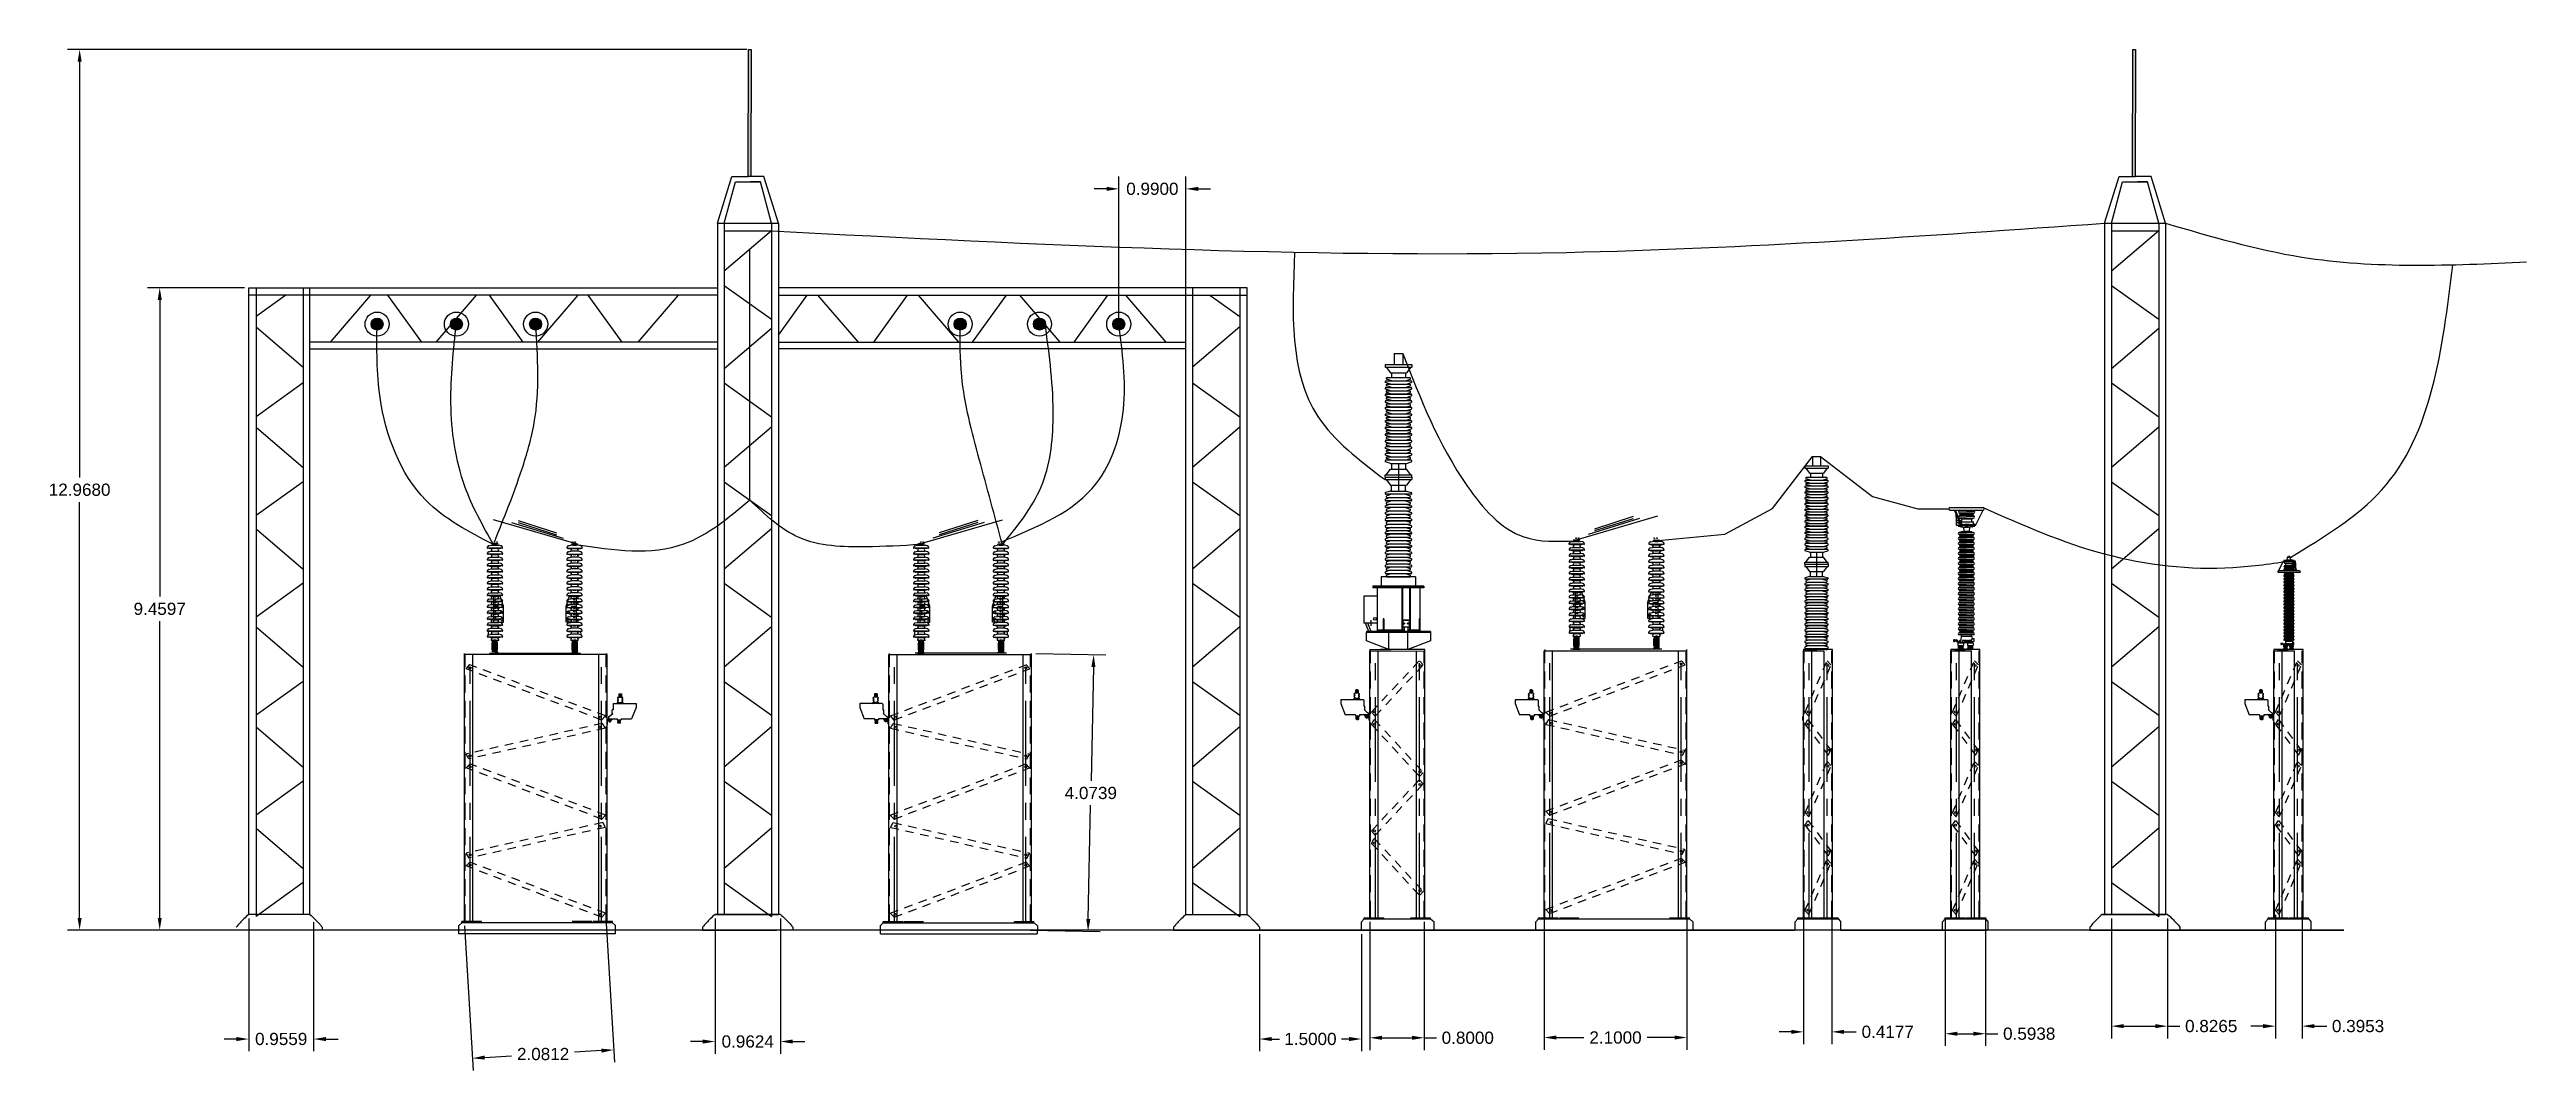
# Model space of a CAD drawing. Header units: inches. Extents: x 86.7 to 123.2, y 21.5 to 36.5.
import ezdxf

# ---------------------------------------------------------------- set-up
doc = ezdxf.new("R2010")
doc.units = ezdxf.units.IN
doc.header["$MEASUREMENT"] = 0
for name, pattern in [('CENTER', [2, 1.25, -0.25, 0.25, -0.25]), ('DASHED', [0.75, 0.5, -0.25]), ('HIDDEN', [0.375, 0.25, -0.125]), ('HIDDEN2', [0.1875, 0.125, -0.0625]), ('HIDDENX2', [0.75, 0.5, -0.25])]:
    doc.linetypes.add(name, pattern=pattern)
for name, color, linetype in [('DIM', 2, 'Continuous'), ('EST', 4, 'Continuous'), ('EXISTENTE', 7, 'Continuous'), ('HUECO', 7, 'Continuous'), ('L50X5', 1, 'Continuous'), ('L75X7', 2, 'Continuous'), ('LAM10', 2, 'Continuous'), ('medidas', 3, 'Continuous'), ('MURO', 1, 'Continuous'), ('OBJ', 7, 'Continuous'), ('referencia', 2, 'Continuous')]:
    doc.layers.add(name, color=color, linetype=linetype)
doc.styles.get("Standard").update_dxf_attribs({"font": 'Arial.ttf'})
doc.dimstyles.get("Standard").update_dxf_attribs({"dimtxt": 0.18, "dimasz": 0.18, "dimexe": 0.18, "dimexo": 0.0625, "dimgap": 0.09, "dimtad": 0, "dimtih": 1, "dimtoh": 1, "dimdec": 4, "dimzin": 0, "dimdsep": 46, "dimtxsty": 'Standard', "dimcen": 0.09, "dimadec": 0, "dimazin": 0, "dimtfac": 1, "dimtdec": 4, "dimtofl": 0, "dimtmove": 0, "dimatfit": 3, "dimfxl": 1, "dimtolj": 1, "dimtzin": 0, "dimarcsym": 0})

msp = doc.modelspace()

# ---------------------------------------------------------------- blocks, each defined once
blk = doc.blocks.new('*X9')
at = {"color": 0}
for p, q in [((4976, 7405), (4981, 7410)), ((4976, 7405), (4980, 7410)), ((4976, 7406), (4980, 7410)), ((4976, 7407), (4979, 7410)), ((4976, 7408), (4978, 7410)), ((4976, 7409), (4977, 7410)), ((4976, 7410), (4976, 7410)), ((4977, 7405), (4982, 7410)), ((4978, 7405), (4983, 7410)), ((4979, 7405), (4984, 7410)), ((4980, 7405), (4985, 7410)), ((4981, 7405), (4986, 7410)), ((4982, 7405), (4987, 7410)), ((4983, 7405), (4988, 7410)), ((4983, 7405), (4988, 7410)), ((4984, 7405), (4989, 7410)), ((4985, 7405), (4990, 7410)), ((4986, 7405), (4991, 7410)), ((4987, 7405), (4992, 7410)), ((4988, 7405), (4993, 7410)), ((4989, 7405), (4994, 7410)), ((4990, 7405), (4995, 7410)), ((4991, 7405), (4996, 7410)), ((4991, 7405), (4996, 7410)), ((4992, 7405), (4997, 7410)), ((4993, 7405), (4998, 7410)), ((4994, 7405), (4999, 7410)), ((4995, 7405), (5000, 7410)), ((4996, 7405), (5001, 7410)), ((4997, 7405), (5001, 7409)), ((4998, 7405), (5001, 7408)), ((4998, 7405), (5001, 7407)), ((4999, 7405), (5001, 7406)), ((5000, 7405), (5001, 7406)), ((5001, 7407), (5003, 7410)), ((5001, 7408), (5003, 7410)), ((5001, 7409), (5002, 7410)), ((5001, 7410), (5001, 7410)), ((5001, 7406), (5004, 7410)), ((5001, 7406), (5005, 7410)), ((5001, 7405), (5006, 7410)), ((5002, 7405), (5007, 7410)), ((5003, 7405), (5008, 7410)), ((5004, 7405), (5009, 7410)), ((5005, 7405), (5010, 7410)), ((5006, 7405), (5011, 7410)), ((5006, 7405), (5011, 7410)), ((5007, 7405), (5012, 7410)), ((5008, 7405), (5013, 7410)), ((5009, 7405), (5014, 7410)), ((5010, 7405), (5015, 7410)), ((5011, 7405), (5016, 7410)), ((5012, 7405), (5017, 7410)), ((5013, 7405), (5018, 7410)), ((5013, 7405), (5018, 7410)), ((5014, 7405), (5019, 7410)), ((5015, 7405), (5020, 7410)), ((5016, 7405), (5021, 7410)), ((5017, 7405), (5022, 7410)), ((5018, 7405), (5023, 7410)), ((5019, 7405), (5024, 7410)), ((5020, 7405), (5025, 7410)), ((5021, 7405), (5026, 7410)), ((5021, 7405), (5026, 7409)), ((5022, 7405), (5026, 7408)), ((5023, 7405), (5026, 7408)), ((5024, 7405), (5026, 7407)), ((5025, 7405), (5026, 7406))]:
    blk.add_line(p, q, dxfattribs=at)
blk = doc.blocks.new('*X8')
at = {"color": 0}
for p, q in [((4652, 7405), (4657, 7410)), ((4652, 7406), (4656, 7410)), ((4652, 7407), (4655, 7410)), ((4652, 7407), (4654, 7410)), ((4652, 7408), (4653, 7410)), ((4652, 7409), (4653, 7410)), ((4652, 7410), (4652, 7410)), ((4653, 7405), (4658, 7410)), ((4654, 7405), (4659, 7410)), ((4655, 7405), (4660, 7410)), ((4656, 7405), (4661, 7410)), ((4656, 7405), (4661, 7410)), ((4657, 7405), (4662, 7410)), ((4658, 7405), (4663, 7410)), ((4659, 7405), (4664, 7410)), ((4660, 7405), (4665, 7410)), ((4661, 7405), (4666, 7410)), ((4662, 7405), (4667, 7410)), ((4663, 7405), (4668, 7410)), ((4663, 7405), (4668, 7410)), ((4664, 7405), (4669, 7410)), ((4665, 7405), (4670, 7410)), ((4666, 7405), (4671, 7410)), ((4667, 7405), (4672, 7410)), ((4668, 7405), (4673, 7410)), ((4669, 7405), (4674, 7410)), ((4670, 7405), (4675, 7410)), ((4671, 7405), (4676, 7410)), ((4671, 7405), (4676, 7410)), ((4672, 7405), (4677, 7409)), ((4673, 7405), (4677, 7409)), ((4674, 7405), (4677, 7408)), ((4675, 7405), (4677, 7407)), ((4676, 7405), (4677, 7406)), ((4677, 7408), (4679, 7410)), ((4677, 7409), (4678, 7410)), ((4677, 7409), (4677, 7410)), ((4677, 7407), (4680, 7410)), ((4677, 7406), (4681, 7410)), ((4677, 7405), (4682, 7410)), ((4678, 7405), (4683, 7410)), ((4678, 7405), (4683, 7410)), ((4679, 7405), (4684, 7410)), ((4680, 7405), (4685, 7410)), ((4681, 7405), (4686, 7410)), ((4682, 7405), (4687, 7410)), ((4683, 7405), (4688, 7410)), ((4684, 7405), (4689, 7410)), ((4685, 7405), (4690, 7410)), ((4686, 7405), (4691, 7410)), ((4686, 7405), (4691, 7410)), ((4687, 7405), (4692, 7410)), ((4688, 7405), (4693, 7410)), ((4689, 7405), (4694, 7410)), ((4690, 7405), (4695, 7410)), ((4691, 7405), (4696, 7410)), ((4692, 7405), (4697, 7410)), ((4693, 7405), (4698, 7410)), ((4694, 7405), (4699, 7410)), ((4694, 7405), (4699, 7410)), ((4695, 7405), (4700, 7410)), ((4696, 7405), (4701, 7410)), ((4697, 7405), (4702, 7410)), ((4698, 7405), (4702, 7409)), ((4699, 7405), (4702, 7408)), ((4700, 7405), (4702, 7407)), ((4701, 7405), (4702, 7406)), ((4701, 7405), (4702, 7405))]:
    blk.add_line(p, q, dxfattribs=at)
blk = doc.blocks.new('*D11')
at = {"layer": 'Defpoints', "color": 0, "transparency": 16777216}
for p in [(94.918, 23.814), (92.841, 23.691), (95.038, 21.802)]:
    blk.add_point(p, dxfattribs=at)
at = {"layer": 'medidas', "color": 0, "lineweight": -2, "transparency": 16777216}
for p, q in [((94.922, 23.752), (95.048, 21.622)), ((92.844, 23.629), (92.971, 21.499)), ((93.14, 21.689), (93.534, 21.713)), ((94.858, 21.791), (94.463, 21.768))]:
    blk.add_line(p, q, dxfattribs=at)
at = {"layer": 'medidas', "color": 0, "transparency": 16777216}
for points in [[(93.138, 21.719), (93.141, 21.659), (92.96, 21.679)], [(94.856, 21.821), (94.86, 21.761), (95.038, 21.802)]]:
    blk.add_solid(points, dxfattribs=at)
at = {"layer": 'medidas', "color": 0, "transparency": 16777216, "insert": (93.999, 21.74), "char_height": 0.18, "attachment_point": 5}
blk.add_mtext('\\A1;2.0812', dxfattribs=at)
blk = doc.blocks.new('*D12')
at = {"layer": 'Defpoints', "color": 0, "transparency": 16777216}
for p in [(89.665, 23.798), (90.621, 23.746), (90.621, 21.962)]:
    blk.add_point(p, dxfattribs=at)
at = {"layer": 'medidas', "color": 0, "lineweight": -2, "transparency": 16777216}
for p, q in [((89.665, 23.735), (89.665, 21.782)), ((90.621, 23.683), (90.621, 21.782)), ((89.485, 21.962), (89.305, 21.962)), ((90.801, 21.962), (90.981, 21.962))]:
    blk.add_line(p, q, dxfattribs=at)
at = {"layer": 'medidas', "color": 0, "transparency": 16777216}
for points in [[(89.485, 21.992), (89.485, 21.932), (89.665, 21.962)], [(90.801, 21.992), (90.801, 21.932), (90.621, 21.962)]]:
    blk.add_solid(points, dxfattribs=at)
at = {"layer": 'medidas', "color": 0, "transparency": 16777216, "insert": (90.143, 21.962), "char_height": 0.18, "attachment_point": 5}
blk.add_mtext('\\A1;0.9559', dxfattribs=at)
blk = doc.blocks.new('*D13')
at = {"layer": 'Defpoints', "color": 0, "transparency": 16777216}
for p in [(96.53, 23.798), (97.493, 23.798), (97.493, 21.925)]:
    blk.add_point(p, dxfattribs=at)
at = {"layer": 'medidas', "color": 0, "lineweight": -2, "transparency": 16777216}
for p, q in [((96.53, 23.735), (96.53, 21.745)), ((97.493, 23.735), (97.493, 21.745)), ((96.35, 21.925), (96.17, 21.925)), ((97.673, 21.925), (97.853, 21.925))]:
    blk.add_line(p, q, dxfattribs=at)
at = {"layer": 'medidas', "color": 0, "transparency": 16777216}
for points in [[(96.35, 21.955), (96.35, 21.895), (96.53, 21.925)], [(97.673, 21.955), (97.673, 21.895), (97.493, 21.925)]]:
    blk.add_solid(points, dxfattribs=at)
at = {"layer": 'medidas', "color": 0, "transparency": 16777216, "insert": (97.011, 21.925), "char_height": 0.18, "attachment_point": 5}
blk.add_mtext('\\A1;0.9624', dxfattribs=at)
blk = doc.blocks.new('*D14')
at = {"layer": 'Defpoints', "color": 0, "transparency": 16777216}
for p in [(103.463, 34.483), (102.473, 32.403), (103.463, 32.403)]:
    blk.add_point(p, dxfattribs=at)
at = {"layer": 'medidas', "color": 0, "lineweight": -2, "transparency": 16777216}
for p, q in [((102.473, 32.465), (102.473, 34.663)), ((103.463, 32.465), (103.463, 34.663)), ((102.293, 34.483), (102.113, 34.483)), ((103.643, 34.483), (103.823, 34.483))]:
    blk.add_line(p, q, dxfattribs=at)
at = {"layer": 'medidas', "color": 0, "transparency": 16777216}
for points in [[(102.293, 34.513), (102.293, 34.453), (102.473, 34.483)], [(103.643, 34.513), (103.643, 34.453), (103.463, 34.483)]]:
    blk.add_solid(points, dxfattribs=at)
at = {"layer": 'medidas', "color": 0, "transparency": 16777216, "insert": (102.968, 34.483), "char_height": 0.18, "attachment_point": 5}
blk.add_mtext('\\A1;0.9900', dxfattribs=at)
blk = doc.blocks.new('*D15')
at = {"layer": 'Defpoints', "color": 0, "transparency": 16777216}
for p in [(106.169, 23.748), (106.969, 23.748), (106.969, 21.98)]:
    blk.add_point(p, dxfattribs=at)
at = {"layer": 'medidas', "color": 0, "lineweight": -2, "transparency": 16777216}
for p, q in [((106.169, 23.686), (106.169, 21.8)), ((106.969, 23.686), (106.969, 21.8)), ((106.349, 21.98), (106.789, 21.98)), ((106.969, 21.98), (107.149, 21.98))]:
    blk.add_line(p, q, dxfattribs=at)
at = {"layer": 'medidas', "color": 0, "transparency": 16777216}
for points in [[(106.349, 22.01), (106.349, 21.95), (106.169, 21.98)], [(106.789, 22.01), (106.789, 21.95), (106.969, 21.98)]]:
    blk.add_solid(points, dxfattribs=at)
at = {"layer": 'medidas', "color": 0, "transparency": 16777216, "insert": (107.611, 21.98), "char_height": 0.18, "attachment_point": 5}
blk.add_mtext('\\A1;0.8000', dxfattribs=at)
blk = doc.blocks.new('*D16')
at = {"layer": 'Defpoints', "color": 0, "transparency": 16777216}
for p in [(104.545, 23.567), (106.045, 23.567), (106.045, 21.962)]:
    blk.add_point(p, dxfattribs=at)
at = {"layer": 'medidas', "color": 0, "lineweight": -2, "transparency": 16777216}
for p, q in [((104.545, 23.505), (104.545, 21.782)), ((106.045, 23.505), (106.045, 21.782)), ((104.725, 21.962), (104.841, 21.962)), ((105.865, 21.962), (105.75, 21.962))]:
    blk.add_line(p, q, dxfattribs=at)
at = {"layer": 'medidas', "color": 0, "transparency": 16777216}
for points in [[(104.725, 21.992), (104.725, 21.932), (104.545, 21.962)], [(105.865, 21.992), (105.865, 21.932), (106.045, 21.962)]]:
    blk.add_solid(points, dxfattribs=at)
at = {"layer": 'medidas', "color": 0, "transparency": 16777216, "insert": (105.295, 21.962), "char_height": 0.18, "attachment_point": 5}
blk.add_mtext('\\A1;1.5000', dxfattribs=at)
blk = doc.blocks.new('*D17')
at = {"layer": 'Defpoints', "color": 0, "transparency": 16777216}
for p in [(108.736, 23.814), (110.836, 23.814), (110.836, 21.984)]:
    blk.add_point(p, dxfattribs=at)
at = {"layer": 'medidas', "color": 0, "lineweight": -2, "transparency": 16777216}
for p, q in [((108.736, 23.751), (108.736, 21.804)), ((110.836, 23.751), (110.836, 21.804)), ((108.916, 21.984), (109.32, 21.984)), ((110.656, 21.984), (110.252, 21.984))]:
    blk.add_line(p, q, dxfattribs=at)
at = {"layer": 'medidas', "color": 0, "transparency": 16777216}
for points in [[(108.916, 22.014), (108.916, 21.954), (108.736, 21.984)], [(110.656, 22.014), (110.656, 21.954), (110.836, 21.984)]]:
    blk.add_solid(points, dxfattribs=at)
at = {"layer": 'medidas', "color": 0, "transparency": 16777216, "insert": (109.786, 21.984), "char_height": 0.18, "attachment_point": 5}
blk.add_mtext('\\A1;2.1000', dxfattribs=at)
blk = doc.blocks.new('*D18')
at = {"layer": 'Defpoints', "color": 0, "transparency": 16777216}
for p in [(112.553, 23.814), (112.97, 23.814), (112.97, 22.068)]:
    blk.add_point(p, dxfattribs=at)
at = {"layer": 'medidas', "color": 0, "lineweight": -2, "transparency": 16777216}
for p, q in [((112.553, 23.751), (112.553, 21.888)), ((112.97, 23.751), (112.97, 21.888)), ((112.373, 22.068), (112.193, 22.068)), ((113.15, 22.068), (113.33, 22.068))]:
    blk.add_line(p, q, dxfattribs=at)
at = {"layer": 'medidas', "color": 0, "transparency": 16777216}
for points in [[(112.373, 22.098), (112.373, 22.038), (112.553, 22.068)], [(113.15, 22.098), (113.15, 22.038), (112.97, 22.068)]]:
    blk.add_solid(points, dxfattribs=at)
at = {"layer": 'medidas', "color": 0, "transparency": 16777216, "insert": (113.793, 22.068), "char_height": 0.18, "attachment_point": 5}
blk.add_mtext('\\A1;0.4177', dxfattribs=at)
blk = doc.blocks.new('*D19')
at = {"layer": 'Defpoints', "color": 0, "transparency": 16777216}
for p in [(114.64, 23.814), (115.234, 23.814), (115.234, 22.04)]:
    blk.add_point(p, dxfattribs=at)
at = {"layer": 'medidas', "color": 0, "lineweight": -2, "transparency": 16777216}
for p, q in [((114.64, 23.751), (114.64, 21.86)), ((115.234, 23.751), (115.234, 21.86)), ((114.82, 22.04), (115.054, 22.04)), ((115.234, 22.04), (115.414, 22.04))]:
    blk.add_line(p, q, dxfattribs=at)
at = {"layer": 'medidas', "color": 0, "transparency": 16777216}
for points in [[(114.82, 22.07), (114.82, 22.01), (114.64, 22.04)], [(115.054, 22.07), (115.054, 22.01), (115.234, 22.04)]]:
    blk.add_solid(points, dxfattribs=at)
at = {"layer": 'medidas', "color": 0, "transparency": 16777216, "insert": (115.876, 22.04), "char_height": 0.18, "attachment_point": 5}
blk.add_mtext('\\A1;0.5938', dxfattribs=at)
blk = doc.blocks.new('*D20')
at = {"layer": 'Defpoints', "color": 0, "transparency": 16777216}
for p in [(117.086, 23.798), (117.913, 23.798), (117.913, 22.152)]:
    blk.add_point(p, dxfattribs=at)
at = {"layer": 'medidas', "color": 0, "lineweight": -2, "transparency": 16777216}
for p, q in [((117.086, 23.735), (117.086, 21.972)), ((117.913, 23.735), (117.913, 21.972)), ((117.266, 22.152), (117.733, 22.152)), ((117.913, 22.152), (118.093, 22.152))]:
    blk.add_line(p, q, dxfattribs=at)
at = {"layer": 'medidas', "color": 0, "transparency": 16777216}
for points in [[(117.266, 22.182), (117.266, 22.122), (117.086, 22.152)], [(117.733, 22.182), (117.733, 22.122), (117.913, 22.152)]]:
    blk.add_solid(points, dxfattribs=at)
at = {"layer": 'medidas', "color": 0, "transparency": 16777216, "insert": (118.555, 22.152), "char_height": 0.18, "attachment_point": 5}
blk.add_mtext('\\A1;0.8265', dxfattribs=at)
blk = doc.blocks.new('*D21')
at = {"layer": 'Defpoints', "color": 0, "transparency": 16777216}
for p in [(119.5, 23.855), (119.895, 23.855), (119.895, 22.152)]:
    blk.add_point(p, dxfattribs=at)
at = {"layer": 'medidas', "color": 0, "lineweight": -2, "transparency": 16777216}
for p, q in [((119.5, 23.793), (119.5, 21.972)), ((119.895, 23.793), (119.895, 21.972)), ((119.32, 22.152), (119.14, 22.152)), ((120.075, 22.152), (120.255, 22.152))]:
    blk.add_line(p, q, dxfattribs=at)
at = {"layer": 'medidas', "color": 0, "transparency": 16777216}
for points in [[(119.32, 22.182), (119.32, 22.122), (119.5, 22.152)], [(120.075, 22.182), (120.075, 22.122), (119.895, 22.152)]]:
    blk.add_solid(points, dxfattribs=at)
at = {"layer": 'medidas', "color": 0, "transparency": 16777216, "insert": (120.717, 22.152), "char_height": 0.18, "attachment_point": 5}
blk.add_mtext('\\A1;0.3953', dxfattribs=at)
blk = doc.blocks.new('*D22')
at = {"layer": 'Defpoints', "color": 0, "transparency": 16777216}
for p in [(101.187, 27.64), (101.105, 23.567), (102.021, 23.549)]:
    blk.add_point(p, dxfattribs=at)
at = {"layer": 'medidas', "color": 0, "lineweight": -2, "transparency": 16777216}
for p, q in [((101.25, 27.639), (102.283, 27.618)), ((102.1, 27.442), (102.066, 25.766)), ((102.025, 23.729), (102.059, 25.404)), ((101.168, 23.566), (102.201, 23.545))]:
    blk.add_line(p, q, dxfattribs=at)
at = {"layer": 'medidas', "color": 0, "transparency": 16777216}
for points in [[(102.07, 27.442), (102.13, 27.441), (102.103, 27.622)], [(101.995, 23.729), (102.055, 23.728), (102.021, 23.549)]]:
    blk.add_solid(points, dxfattribs=at)
at = {"layer": 'medidas', "color": 0, "transparency": 16777216, "insert": (102.062, 25.585), "char_height": 0.18, "attachment_point": 5}
blk.add_mtext('\\A1;4.0739', dxfattribs=at)
blk = doc.blocks.new('*D23')
at = {"layer": 'Defpoints', "color": 0, "transparency": 16777216}
for p in [(89.665, 33.027), (88.355, 23.567), (89.665, 23.567)]:
    blk.add_point(p, dxfattribs=at)
at = {"layer": 'medidas', "color": 0, "lineweight": -2, "transparency": 16777216}
for p, q in [((89.602, 33.027), (88.175, 33.027)), ((88.355, 32.847), (88.355, 28.478)), ((88.355, 23.747), (88.355, 28.116)), ((89.602, 23.567), (88.175, 23.567))]:
    blk.add_line(p, q, dxfattribs=at)
at = {"layer": 'medidas', "color": 0, "transparency": 16777216}
for points in [[(88.325, 32.847), (88.385, 32.847), (88.355, 33.027)], [(88.325, 23.747), (88.385, 23.747), (88.355, 23.567)]]:
    blk.add_solid(points, dxfattribs=at)
at = {"layer": 'medidas', "color": 0, "transparency": 16777216, "insert": (88.355, 28.297), "char_height": 0.18, "attachment_point": 5}
blk.add_mtext('\\A1;9.4597', dxfattribs=at)
blk = doc.blocks.new('*D24')
at = {"layer": 'Defpoints', "color": 0, "transparency": 16777216}
for p in [(97.061, 36.535), (87.176, 23.567), (97.061, 23.567)]:
    blk.add_point(p, dxfattribs=at)
at = {"layer": 'medidas', "color": 0, "lineweight": -2, "transparency": 16777216}
for p, q in [((96.999, 36.535), (86.996, 36.535)), ((87.176, 36.355), (87.176, 30.232)), ((87.176, 23.747), (87.176, 29.87)), ((96.999, 23.567), (86.996, 23.567))]:
    blk.add_line(p, q, dxfattribs=at)
at = {"layer": 'medidas', "color": 0, "transparency": 16777216}
for points in [[(87.146, 36.355), (87.206, 36.355), (87.176, 36.535)], [(87.146, 23.747), (87.206, 23.747), (87.176, 23.567)]]:
    blk.add_solid(points, dxfattribs=at)
at = {"layer": 'medidas', "color": 0, "transparency": 16777216, "insert": (87.176, 30.051), "char_height": 0.18, "attachment_point": 5}
blk.add_mtext('\\A1;12.9680', dxfattribs=at)

# ---------------------------------------------------------------- dimensions: what is measured, and where the dimension line sits
at = {"layer": 'medidas'}
for base, p1, p2, picture, middle in [((87.17617, 23.56714), (97.06131, 36.53514), (97.06131, 23.56714), '*D24', (87.17617, 30.05114)), ((88.355206, 23.567141), (89.664976, 33.026794), (89.664976, 23.567141), '*D23', (88.355206, 28.296968))]:
    dim = msp.add_linear_dim(base=base, p1=p1, p2=p2, angle=90, dimstyle='Standard', dxfattribs=at)
    dim.commit()
    dim.dimension.update_dxf_attribs({"geometry": picture, "text_midpoint": middle})
for base, p1, p2, picture, middle in [((103.46298, 34.48295), (102.47295, 32.40296), (103.46298, 32.40296), '*D14', (102.96796, 34.48295)), ((90.62092, 21.96191), (89.66498, 23.79779), (90.62092, 23.74579), '*D12', (90.14295, 21.96191)), ((97.492529, 21.924705), (96.530084, 23.797794), (97.492529, 23.797794), '*D13', (97.011307, 21.924705)), ((106.96883, 21.98048), (106.16883, 23.74814), (106.96883, 23.74814), '*D15', (107.61086, 21.98048)), ((110.83598, 21.98442), (108.73598, 23.81395), (110.83598, 23.81395), '*D17', (109.78598, 21.98442)), ((112.97048, 22.06836), (112.55276, 23.81395), (112.97048, 23.81395), '*D18', (113.79251, 22.06836)), ((115.23363, 22.04038), (114.63985, 23.81395), (115.23363, 23.81395), '*D19', (115.87566, 22.04038)), ((117.91297, 22.15231), (117.08646, 23.79779), (117.91297, 23.79779), '*D20', (118.555, 22.15231)), ((119.89498, 22.15231), (119.49972, 23.85537), (119.89498, 23.85537), '*D21', (120.71701, 22.15231)), ((106.04542, 21.96188), (104.54542, 23.56714), (106.04542, 23.56714), '*D16', (105.29542, 21.96188))]:
    dim = msp.add_linear_dim(base=base, p1=p1, p2=p2, dimstyle='Standard', dxfattribs=at)
    dim.commit()
    dim.dimension.update_dxf_attribs({"geometry": picture, "text_midpoint": middle})
for p1, p2, distance, picture, middle in [((101.18738, 27.64019), (101.10511, 23.56714), 0.9163, '*D22', (102.06236, 25.58516)), ((92.84057, 23.69118), (94.91811, 23.81442), -2.01621, '*D11', (93.99873, 21.74014))]:
    dim = msp.add_aligned_dim(p1=p1, p2=p2, distance=distance, dimstyle='Standard', dxfattribs=at)
    dim.commit()
    dim.dimension.update_dxf_attribs({"geometry": picture, "text_midpoint": middle})

# ---------------------------------------------------------------- hatches: boundary and pattern name
at = {"layer": 'DIM'}
h = msp.add_hatch(color=256, dxfattribs=at)
h.dxf.hatch_style = 1
h.paths.add_polyline_path([(91.46655, 32.49142, 1), (91.64346, 32.49142, 1)])
h = msp.add_hatch(color=256, dxfattribs=at)
h.dxf.hatch_style = 1
h.paths.add_polyline_path([(92.63361, 32.49142, 1), (92.81052, 32.49142, 1)])
h = msp.add_hatch(color=256, dxfattribs=at)
h.dxf.hatch_style = 1
h.paths.add_polyline_path([(93.80067, 32.49142, 1), (93.97758, 32.49142, 1)])
h = msp.add_hatch(color=256, dxfattribs=at)
h.dxf.hatch_style = 1
h.paths.add_polyline_path([(100.22728, 32.49142, 1), (100.05037, 32.49142, 1)])
h = msp.add_hatch(color=256, dxfattribs=at)
h.dxf.hatch_style = 1
h.paths.add_polyline_path([(101.39434, 32.49142, 1), (101.21743, 32.49142, 1)])
h = msp.add_hatch(color=256, dxfattribs=at)
h.dxf.hatch_style = 1
h.paths.add_polyline_path([(102.5614, 32.49142, 1), (102.38449, 32.49142, 1)])
at = {"layer": 'medidas'}
h = msp.add_hatch(color=2, dxfattribs=at)
h.dxf.hatch_style = 1
h.paths.add_polyline_path([(97.06131, 36.53514), (97.02199, 36.53528), (97.01552, 34.66697), (97.05484, 34.66697)])
at = {"layer": 'referencia'}
h = msp.add_hatch(color=256, dxfattribs=at)
h.dxf.hatch_style = 1
h.paths.add_polyline_path([(117.44243, 36.53514), (117.40311, 36.53528), (117.39664, 34.66697), (117.43596, 34.66697)])

# ---------------------------------------------------------------- linework, layer by layer
at = {"color": 2}
for p, q in [((106.39382, 31.89513), (106.78658, 31.89513)), ((106.39382, 31.89513), (106.39382, 31.85943)), ((106.39382, 31.85943), (106.78658, 31.85943)), ((106.41001, 31.85943), (106.4717, 31.77577)), ((106.4717, 31.77577), (106.7087, 31.77577)), ((106.48818, 31.77577), (106.48818, 31.70436)), ((106.52516, 32.05708), (106.65523, 32.05708)), ((106.52516, 32.05708), (106.52516, 31.89513)), ((106.65523, 32.05708), (106.65523, 31.89513)), ((106.69221, 31.77577), (106.69221, 31.70436)), ((106.77038, 31.85943), (106.7087, 31.77577)), ((106.78658, 31.89513), (106.78658, 31.85943)), ((106.40733, 31.46114), (106.77306, 31.46114)), ((106.40733, 31.36385), (106.77306, 31.36385)), ((106.40734, 31.65572), (106.77306, 31.65572)), ((106.40734, 31.55843), (106.77306, 31.55843)), ((106.77306, 31.46114), (106.40734, 31.46114)), ((106.42353, 31.70436), (106.75686, 31.70436)), ((106.42353, 31.60707), (106.75686, 31.60707)), ((106.42353, 31.50978), (106.75686, 31.50978)), ((106.42353, 31.41249), (106.75686, 31.41249)), ((106.40734, 31.26656), (106.77306, 31.26656)), ((106.77306, 31.26656), (106.40734, 31.26656)), ((106.40734, 31.16927), (106.77306, 31.16927)), ((106.40734, 31.07198), (106.77306, 31.07198)), ((106.77306, 31.07198), (106.40734, 31.07198)), ((106.42353, 31.3152), (106.75686, 31.3152)), ((106.42353, 31.21792), (106.75686, 31.21792)), ((106.42353, 31.12063), (106.75686, 31.12063)), ((106.42353, 31.02334), (106.75686, 31.02334)), ((106.40734, 30.97469), (106.77306, 30.97469)), ((106.40734, 30.8774), (106.77306, 30.8774)), ((106.77306, 30.8774), (106.40734, 30.8774)), ((106.40734, 30.78012), (106.77306, 30.78012)), ((106.77306, 30.68283), (106.40734, 30.68283)), ((106.42353, 30.92605), (106.75686, 30.92605)), ((106.42353, 30.82876), (106.75687, 30.82876)), ((106.42353, 30.73147), (106.75687, 30.73147)), ((106.42353, 30.63418), (106.75687, 30.63418)), ((106.39382, 30.27204), (106.78658, 30.27204)), ((106.39382, 30.23634), (106.39382, 30.27204)), ((106.77306, 30.58554), (106.40734, 30.58554)), ((106.77306, 30.48825), (106.40734, 30.48825)), ((106.41001, 30.27204), (106.4717, 30.3557)), ((106.42353, 30.53689), (106.75687, 30.53689)), ((106.47113, 30.4396), (106.70927, 30.4396)), ((106.4717, 30.3557), (106.7087, 30.3557)), ((106.48818, 30.4396), (106.48818, 30.3557)), ((106.5902, 30.43757), (106.5902, 30.03511)), ((106.69221, 30.4396), (106.69221, 30.3557)), ((106.77038, 30.27204), (106.7087, 30.3557)), ((106.78658, 30.23634), (106.78658, 30.27204)), ((112.57291, 30.40161, -1906.97751), (112.91584, 30.40161, -1906.97751)), ((112.57291, 30.40161, -1906.97751), (112.57291, 30.37043, -1906.97751)), ((112.57291, 30.37043, -1906.97751), (112.91584, 30.37043, -1906.97751)), ((112.58705, 30.37043, -1906.97751), (112.64091, 30.29739, -1906.97751)), ((112.64091, 30.29739, -1906.97751), (112.84784, 30.29739, -1906.97751)), ((112.6553, 30.29739, -1906.97751), (112.6553, 30.23504, -1906.97751)), ((112.68759, 30.54301, -1906.97751), (112.80116, 30.54301, -1906.97751)), ((112.68759, 30.54301, -1906.97751), (112.68759, 30.40161, -1906.97751)), ((112.80116, 30.54301, -1906.97751), (112.80116, 30.40161, -1906.97751)), ((112.83345, 30.29739, -1906.97751), (112.83345, 30.23504, -1906.97751)), ((112.9017, 30.37043, -1906.97751), (112.84784, 30.29739, -1906.97751)), ((112.91584, 30.40161, -1906.97751), (112.91584, 30.37043, -1906.97751)), ((106.39382, 30.23634), (106.78658, 30.23634)), ((106.39382, 30.23634), (106.39382, 30.20063)), ((106.39382, 30.20063), (106.78658, 30.20063)), ((106.77306, 29.98443), (106.40734, 29.98443)), ((106.41001, 30.20063), (106.4717, 30.11698)), ((106.42353, 29.93578), (106.75687, 29.93578)), ((106.47113, 30.03307), (106.70927, 30.03307)), ((106.4717, 30.11698), (106.7087, 30.11698)), ((106.48818, 30.03307), (106.48818, 30.11698)), ((106.69221, 30.03307), (106.69221, 30.11698)), ((106.77038, 30.20063), (106.7087, 30.11698)), ((106.78658, 30.23634), (106.78658, 30.20063)), ((112.58471, 30.19256, -1906.97751), (112.90404, 30.19256, -1906.97751)), ((112.58471, 30.10762, -1906.97751), (112.90404, 30.10762, -1906.97751)), ((112.58471, 30.02267, -1906.97751), (112.90404, 30.02267, -1906.97751)), ((112.90404, 30.02267, -1906.97751), (112.58471, 30.02267, -1906.97751)), ((112.58471, 29.93772, -1906.97751), (112.90404, 29.93772, -1906.97751)), ((112.59885, 30.23504, -1906.97751), (112.8899, 30.23504, -1906.97751)), ((112.59885, 30.15009, -1906.97751), (112.8899, 30.15009, -1906.97751)), ((112.59885, 30.06514, -1906.97751), (112.8899, 30.06514, -1906.97751)), ((112.59885, 29.9802, -1906.97751), (112.8899, 29.9802, -1906.97751)), ((94.48464, 29.25315), (93.2669, 29.61013)), ((93.53557, 29.56948), (94.29309, 29.33653)), ((93.63065, 29.59953), (94.19801, 29.4163)), ((93.63065, 29.56823), (94.19801, 29.38869)), ((99.54331, 29.25315), (100.76105, 29.61013)), ((100.49238, 29.56948), (99.73487, 29.33653)), ((100.39731, 29.59953), (99.82994, 29.4163)), ((100.39731, 29.56823), (99.82994, 29.38869)), ((106.77306, 29.88714), (106.40734, 29.88714)), ((106.77306, 29.78985), (106.40734, 29.78985)), ((106.40734, 29.69256), (106.77306, 29.69256)), ((106.77306, 29.59527), (106.40734, 29.59527)), ((106.40734, 29.59527), (106.77306, 29.59527)), ((106.42353, 29.8385), (106.75687, 29.8385)), ((106.42353, 29.74121), (106.75687, 29.74121)), ((106.42353, 29.64392), (106.75687, 29.64392)), ((106.42353, 29.54663), (106.75686, 29.54663)), ((109.19191, 29.31011), (110.40965, 29.66708)), ((110.14098, 29.62644), (109.38346, 29.39349)), ((110.0459, 29.65648), (109.47854, 29.47326)), ((110.0459, 29.62518), (109.47854, 29.44564)), ((112.58471, 29.85278, -1906.97751), (112.90404, 29.85278, -1906.97751)), ((112.90404, 29.85278, -1906.97751), (112.58471, 29.85278, -1906.97751)), ((112.58471, 29.76783, -1906.97751), (112.90404, 29.76783, -1906.97751)), ((112.58471, 29.68288, -1906.97751), (112.90404, 29.68288, -1906.97751)), ((112.90404, 29.68288, -1906.97751), (112.58471, 29.68288, -1906.97751)), ((112.58471, 29.59794, -1906.97751), (112.90404, 29.59794, -1906.97751)), ((112.59885, 29.89525, -1906.97751), (112.8899, 29.89525, -1906.97751)), ((112.59885, 29.8103, -1906.97751), (112.8899, 29.8103, -1906.97751)), ((112.59885, 29.72536, -1906.97751), (112.8899, 29.72536, -1906.97751)), ((112.59885, 29.64041, -1906.97751), (112.8899, 29.64041, -1906.97751)), ((112.59885, 29.55546, -1906.97751), (112.8899, 29.55546, -1906.97751)), ((114.70883, 29.78979), (115.19638, 29.78979)), ((114.70883, 29.75286), (115.19638, 29.75286)), ((114.82814, 29.62337), (114.77832, 29.75286)), ((114.84129, 29.62779), (114.79317, 29.75286)), ((114.79915, 29.73731), (114.79852, 29.75286)), ((114.79994, 29.56246), (114.79994, 29.53594)), ((114.83355, 29.56246), (114.79994, 29.56246)), ((114.80486, 29.59713), (114.80091, 29.69414)), ((114.80486, 29.56246), (114.80486, 29.59713)), ((114.80486, 29.59713), (114.83823, 29.59713)), ((114.83265, 29.62272), (114.82814, 29.62337)), ((114.86576, 29.52559), (114.83093, 29.61611)), ((114.83616, 29.61536), (114.83093, 29.61611)), ((114.8351, 29.62588), (114.83265, 29.62272)), ((114.83955, 29.55286), (114.83355, 29.56246)), ((114.83861, 29.62377), (114.8351, 29.62588)), ((114.83861, 29.61852), (114.83616, 29.61536)), ((114.84129, 29.62779), (114.83861, 29.62377)), ((114.84212, 29.61641), (114.83861, 29.61852)), ((114.85276, 29.55286), (114.83955, 29.55286)), ((114.84437, 29.61978), (114.84212, 29.61641)), ((114.88061, 29.52559), (114.84437, 29.61978)), ((114.84815, 29.55286), (114.85044, 29.54946)), ((114.9526, 29.7385), (114.84918, 29.7385)), ((115.05603, 29.70895), (114.84918, 29.70895)), ((114.87873, 29.70157), (114.84918, 29.70895)), ((114.9526, 29.66461), (114.84918, 29.66461)), ((114.9526, 29.63506), (114.84918, 29.63506)), ((114.87873, 29.61659), (114.84918, 29.63506)), ((114.85044, 29.54946), (114.854, 29.54951)), ((114.87873, 29.74591), (114.85095, 29.75286)), ((114.85378, 29.55674), (114.85276, 29.55286)), ((114.86207, 29.52767), (114.85276, 29.55286)), ((114.85308, 29.59713), (114.87873, 29.59713)), ((114.85981, 29.57966), (115.05451, 29.57966)), ((115.04495, 29.69416), (114.86026, 29.69416)), ((115.04495, 29.672), (114.86026, 29.672)), ((114.86026, 29.672), (114.87873, 29.66461)), ((114.87058, 29.55113), (114.88601, 29.54955)), ((114.87116, 29.55016), (114.88601, 29.54865)), ((114.87152, 29.54922), (114.88601, 29.54774)), ((114.87188, 29.54828), (114.88601, 29.54684)), ((114.8723, 29.54718), (114.88601, 29.54578)), ((114.87267, 29.54623), (114.88601, 29.54487)), ((114.87303, 29.54529), (114.88158, 29.54442)), ((114.87337, 29.54442), (114.89342, 29.54442)), ((114.87862, 29.53053), (114.87862, 29.54442)), ((115.02648, 29.74591), (114.87873, 29.74591)), ((114.87873, 29.74591), (114.87873, 29.7385)), ((115.02648, 29.70157), (114.87873, 29.70157)), ((114.87873, 29.70157), (114.87873, 29.69416)), ((115.02648, 29.61659), (114.87873, 29.61659)), ((114.87873, 29.61659), (114.87873, 29.57966)), ((114.87873, 29.61659), (114.87873, 29.57966)), ((114.88607, 29.54442), (114.88607, 29.55113)), ((114.88738, 29.53053), (114.88738, 29.54442)), ((114.89342, 29.53053), (114.89342, 29.54442)), ((114.89795, 29.54119), (114.89457, 29.52767)), ((114.91172, 29.52767), (114.92407, 29.54413)), ((114.92148, 29.54067), (114.99704, 29.54067)), ((114.92407, 29.54413), (114.99572, 29.54413)), ((114.9526, 29.7385), (115.05924, 29.7385)), ((114.9526, 29.66461), (115.05603, 29.66461)), ((114.9526, 29.63506), (115.05603, 29.63506)), ((114.98139, 29.53885), (114.98139, 29.54067)), ((114.99572, 29.54413), (114.99967, 29.53376)), ((115.01055, 29.5142), (115.01055, 29.53563)), ((115.03861, 29.53563), (115.01055, 29.53563)), ((115.02648, 29.74591), (115.05426, 29.75286)), ((115.02648, 29.74591), (115.02648, 29.7385)), ((115.02648, 29.70157), (115.05603, 29.70895)), ((115.02648, 29.70157), (115.02648, 29.69416)), ((115.04495, 29.672), (115.02648, 29.66461)), ((115.02648, 29.61659), (115.05603, 29.63506)), ((115.02648, 29.61659), (115.02648, 29.57966)), ((115.03861, 29.52767), (115.03861, 29.53563)), ((115.05451, 29.54119), (115.05451, 29.57966)), ((115.07978, 29.54119), (115.05451, 29.54119)), ((115.07978, 29.54119), (115.08316, 29.52767)), ((115.08592, 29.52559), (115.19638, 29.75286)), ((93.3356, 29.25315), (93.23959, 29.25315)), ((94.41594, 29.25315), (94.51195, 29.25315)), ((99.61201, 29.25315), (99.516, 29.25315)), ((100.69235, 29.25315), (100.78837, 29.25315)), ((106.40734, 29.49798), (106.77306, 29.49798)), ((106.77306, 29.4007), (106.40734, 29.4007)), ((106.40734, 29.4007), (106.77306, 29.4007)), ((106.40734, 29.30341), (106.77306, 29.30341)), ((106.77306, 29.20612), (106.40734, 29.20612)), ((106.40734, 29.20612), (106.77306, 29.20612)), ((106.42353, 29.44934), (106.75686, 29.44934)), ((106.42353, 29.35205), (106.75686, 29.35205)), ((106.42353, 29.25476), (106.75686, 29.25476)), ((109.26061, 29.31011), (109.1646, 29.31011)), ((110.34095, 29.31011), (110.43696, 29.31011)), ((112.58471, 29.51299, -1906.97751), (112.90404, 29.51299, -1906.97751)), ((112.90404, 29.51299, -1906.97751), (112.58471, 29.51299, -1906.97751)), ((112.58471, 29.42804, -1906.97751), (112.90404, 29.42804, -1906.97751)), ((112.90404, 29.34309, -1906.97751), (112.58471, 29.34309, -1906.97751)), ((112.90404, 29.25815, -1906.97751), (112.58471, 29.25815, -1906.97751)), ((112.90404, 29.1732, -1906.97751), (112.58471, 29.1732, -1906.97751)), ((112.59885, 29.47052, -1906.97751), (112.8899, 29.47052, -1906.97751)), ((112.59885, 29.38557, -1906.97751), (112.8899, 29.38557, -1906.97751)), ((112.59885, 29.30062, -1906.97751), (112.8899, 29.30062, -1906.97751)), ((112.59885, 29.21567, -1906.97751), (112.8899, 29.21567, -1906.97751)), ((114.80821, 29.52767), (114.86116, 29.52767)), ((114.80821, 29.52767), (114.86116, 29.52767)), ((114.86496, 29.52767), (114.82205, 29.52767)), ((114.83158, 29.51534), (114.86218, 29.51534)), ((114.9526, 29.39253), (114.84597, 29.39253)), ((114.9526, 29.31864), (114.84597, 29.31864)), ((114.9526, 29.24475), (114.84597, 29.24475)), ((114.9526, 29.17086), (114.84597, 29.17086)), ((114.87873, 29.42947), (114.84918, 29.42208)), ((114.84918, 29.42208), (115.05603, 29.42208)), ((114.87873, 29.35558), (114.84918, 29.34819)), ((114.84918, 29.34819), (115.05603, 29.34819)), ((114.87873, 29.28169), (114.84918, 29.2743)), ((114.84918, 29.2743), (115.05603, 29.2743)), ((114.87873, 29.20779), (114.84918, 29.20041)), ((114.84918, 29.20041), (115.05603, 29.20041)), ((114.86026, 29.38515), (114.87873, 29.39253)), ((114.86026, 29.38515), (115.04495, 29.38515)), ((114.86026, 29.36299), (115.04495, 29.36299)), ((114.86026, 29.31125), (114.87873, 29.31864)), ((114.86026, 29.31125), (115.04495, 29.31125)), ((114.86026, 29.28909), (115.04495, 29.28909)), ((114.86026, 29.23736), (114.87873, 29.24475)), ((114.86026, 29.23736), (115.04495, 29.23736)), ((114.86026, 29.2152), (115.04495, 29.2152)), ((114.86026, 29.16347), (114.87873, 29.17086)), ((114.86207, 29.52767), (114.86496, 29.52767)), ((114.86207, 29.52767), (114.86496, 29.52767)), ((114.86207, 29.52767), (114.86496, 29.52767)), ((114.86207, 29.52767), (114.86496, 29.52767)), ((114.86218, 29.51534), (114.86576, 29.52559)), ((114.91234, 29.52559), (114.86576, 29.52559)), ((114.86874, 29.51541), (114.86874, 29.51109)), ((114.86874, 29.51541), (114.89088, 29.51541)), ((114.87243, 29.5074), (114.88719, 29.5074)), ((114.87408, 29.50862), (114.87408, 29.51452)), ((114.87871, 29.53053), (114.89342, 29.53053)), ((114.87873, 29.42947), (114.87873, 29.43688)), ((114.87873, 29.42947), (115.02648, 29.42947)), ((114.87873, 29.35558), (114.87873, 29.36299)), ((114.87873, 29.35558), (115.02648, 29.35558)), ((114.87873, 29.28169), (114.87873, 29.28909)), ((114.87873, 29.28169), (115.02648, 29.28169)), ((114.87873, 29.20779), (114.87873, 29.2152)), ((114.87873, 29.20779), (115.02648, 29.20779)), ((114.87902, 29.52974), (114.88601, 29.52902)), ((114.87938, 29.52879), (114.88601, 29.52812)), ((114.87974, 29.52785), (114.88152, 29.52767)), ((114.87981, 29.52767), (114.89457, 29.52767)), ((114.87981, 29.52767), (114.89457, 29.52767)), ((114.87981, 29.52767), (114.89457, 29.52767)), ((114.91172, 29.52767), (114.87981, 29.52767)), ((114.88098, 29.50862), (114.88098, 29.51452)), ((114.88123, 29.53053), (114.88601, 29.53004)), ((114.88607, 29.52767), (114.88607, 29.53053)), ((114.88732, 29.50862), (114.88732, 29.51452)), ((114.89088, 29.51541), (114.89088, 29.51109)), ((115.00635, 29.42208), (114.89971, 29.42208)), ((114.90845, 29.50528), (114.91541, 29.44018)), ((114.91567, 29.52388), (114.91234, 29.52559)), ((114.91346, 29.52999), (114.97252, 29.52999)), ((114.98613, 29.43688), (114.91908, 29.43688)), ((114.91908, 29.43688), (114.99291, 29.43688)), ((114.9526, 29.39253), (115.05603, 29.39253)), ((114.9526, 29.31864), (115.05603, 29.31864)), ((114.9526, 29.24475), (115.05603, 29.24475)), ((114.9526, 29.17086), (115.05603, 29.17086)), ((114.99658, 29.44019), (115.00295, 29.50206)), ((114.9977, 29.52438), (114.9992, 29.52559)), ((115.08592, 29.52559), (114.9992, 29.52559)), ((114.99967, 29.53376), (114.99967, 29.52767)), ((115.08316, 29.52767), (114.99967, 29.52767)), ((115.03861, 29.5142), (115.01055, 29.5142)), ((115.03647, 29.51253), (115.01433, 29.51253)), ((115.01433, 29.51253), (115.01433, 29.50821)), ((115.01789, 29.50574), (115.01789, 29.51164)), ((115.03278, 29.50452), (115.01802, 29.50452)), ((115.02423, 29.50574), (115.02423, 29.51164)), ((115.02648, 29.42947), (115.02648, 29.43688)), ((115.02648, 29.42947), (115.05603, 29.42208)), ((115.04495, 29.38515), (115.02648, 29.39253)), ((115.02648, 29.35558), (115.02648, 29.36299)), ((115.02648, 29.35558), (115.05603, 29.34819)), ((115.04495, 29.31125), (115.02648, 29.31864)), ((115.02648, 29.28169), (115.02648, 29.28909)), ((115.02648, 29.28169), (115.05603, 29.2743)), ((115.04495, 29.23736), (115.02648, 29.24475)), ((115.02648, 29.20779), (115.02648, 29.2152)), ((115.02648, 29.20779), (115.05603, 29.20041)), ((115.04495, 29.16347), (115.02648, 29.17086)), ((115.03113, 29.50574), (115.03113, 29.51164)), ((115.03647, 29.51253), (115.03647, 29.50821)), ((115.03861, 29.5142), (115.03861, 29.52559)), ((115.04303, 29.51534), (115.03945, 29.52559)), ((115.07363, 29.51534), (115.04303, 29.51534)), ((93.23526, 29.09733), (93.21964, 29.09733)), ((93.23526, 28.92269), (93.21964, 28.92269)), ((93.23526, 28.83601), (93.21964, 28.83601)), ((93.23533, 29.00937), (93.21971, 29.00937)), ((93.36045, 29.09733), (93.34728, 29.09733)), ((93.36045, 28.92269), (93.34728, 28.92269)), ((93.36045, 28.83601), (93.34728, 28.83601)), ((93.36051, 29.00937), (93.34734, 29.00937)), ((94.39103, 29.00937), (94.4042, 29.00937)), ((94.39109, 29.09733), (94.40426, 29.09733)), ((94.39109, 28.92269), (94.40426, 28.92269)), ((94.39109, 28.83601), (94.40426, 28.83601)), ((94.51621, 29.00937), (94.53183, 29.00937)), ((94.51628, 29.09733), (94.5319, 29.09733)), ((94.51628, 28.92269), (94.5319, 28.92269)), ((94.51628, 28.83601), (94.5319, 28.83601)), ((99.51168, 29.09733), (99.49605, 29.09733)), ((99.51168, 28.92269), (99.49605, 28.92269)), ((99.51168, 28.83601), (99.49605, 28.83601)), ((99.51174, 29.00937), (99.49612, 29.00937)), ((99.63686, 29.09733), (99.62369, 29.09733)), ((99.63686, 28.92269), (99.62369, 28.92269)), ((99.63686, 28.83601), (99.62369, 28.83601)), ((99.63692, 29.00937), (99.62375, 29.00937)), ((100.66744, 29.00937), (100.68061, 29.00937)), ((100.66751, 29.09733), (100.68068, 29.09733)), ((100.66751, 28.92269), (100.68068, 28.92269)), ((100.66751, 28.83601), (100.68068, 28.83601)), ((100.79262, 29.00937), (100.80824, 29.00937)), ((100.79269, 29.09733), (100.80831, 29.09733)), ((100.79269, 28.92269), (100.80831, 28.92269)), ((100.79269, 28.83601), (100.80831, 28.83601)), ((106.40733, 29.10883), (106.77306, 29.10883)), ((106.40733, 29.01154), (106.77306, 29.01154)), ((106.77306, 29.01154), (106.40734, 29.01154)), ((106.40734, 28.91425), (106.77306, 28.91425)), ((106.40734, 28.81696), (106.77306, 28.81696)), ((106.42353, 29.15747), (106.75686, 29.15747)), ((106.42353, 29.06018), (106.75686, 29.06018)), ((106.42353, 28.9629), (106.75686, 28.9629)), ((106.42353, 28.86561), (106.75686, 28.86561)), ((109.16027, 29.15428), (109.14465, 29.15428)), ((109.16027, 28.97964), (109.14465, 28.97964)), ((109.16027, 28.89296), (109.14465, 28.89296)), ((109.16034, 29.06632), (109.14472, 29.06632)), ((109.28546, 29.15428), (109.27229, 29.15428)), ((109.28546, 28.97964), (109.27229, 28.97964)), ((109.28546, 28.89296), (109.27229, 28.89296)), ((109.28552, 29.06632), (109.27235, 29.06632)), ((110.31604, 29.06632), (110.32921, 29.06632)), ((110.3161, 29.15428), (110.32927, 29.15428)), ((110.3161, 28.97964), (110.32927, 28.97964)), ((110.3161, 28.89296), (110.32927, 28.89296)), ((110.44122, 29.06632), (110.45684, 29.06632)), ((110.44129, 29.15428), (110.45691, 29.15428)), ((110.44129, 28.97964), (110.45691, 28.97964)), ((110.44129, 28.89296), (110.45691, 28.89296)), ((112.57291, 28.98442, -1906.97751), (112.91584, 28.98442, -1906.97751)), ((112.57291, 28.95325, -1906.97751), (112.57291, 28.98442, -1906.97751)), ((112.57291, 28.95325, -1906.97751), (112.91584, 28.95325, -1906.97751)), ((112.57291, 28.95325, -1906.97751), (112.57291, 28.92207, -1906.97751)), ((112.57291, 28.92207, -1906.97751), (112.91584, 28.92207, -1906.97751)), ((112.58705, 28.98442, -1906.97751), (112.64091, 29.05747, -1906.97751)), ((112.58705, 28.92207, -1906.97751), (112.64091, 28.84903, -1906.97751)), ((112.64041, 29.13073, -1906.97751), (112.84834, 29.13073, -1906.97751)), ((112.64091, 29.05747, -1906.97751), (112.84784, 29.05747, -1906.97751)), ((112.64091, 28.84903, -1906.97751), (112.84784, 28.84903, -1906.97751)), ((112.6553, 29.13073, -1906.97751), (112.6553, 29.05747, -1906.97751)), ((112.6553, 28.77577, -1906.97751), (112.6553, 28.84903, -1906.97751)), ((112.74437, 29.12895, -1906.97751), (112.74437, 28.77755, -1906.97751)), ((112.83345, 29.13073, -1906.97751), (112.83345, 29.05747, -1906.97751)), ((112.83345, 28.77577, -1906.97751), (112.83345, 28.84903, -1906.97751)), ((112.9017, 28.98442, -1906.97751), (112.84784, 29.05747, -1906.97751)), ((112.9017, 28.92207, -1906.97751), (112.84784, 28.84903, -1906.97751)), ((112.91584, 28.95325, -1906.97751), (112.91584, 28.98442, -1906.97751)), ((112.91584, 28.95325, -1906.97751), (112.91584, 28.92207, -1906.97751)), ((114.9526, 29.09696), (114.84597, 29.09696)), ((114.9526, 29.02307), (114.84597, 29.02307)), ((114.9526, 28.94918), (114.84597, 28.94918)), ((114.9526, 28.87529), (114.84597, 28.87529)), ((114.87873, 29.1339), (114.84918, 29.12651)), ((114.84918, 29.12651), (115.05603, 29.12651)), ((114.87873, 29.06001), (114.84918, 29.05262)), ((114.84918, 29.05262), (115.05603, 29.05262)), ((114.87873, 28.98612), (114.84918, 28.97873)), ((114.84918, 28.97873), (115.05603, 28.97873)), ((114.87873, 28.91222), (114.84918, 28.90484)), ((114.84918, 28.90484), (115.05603, 28.90484)), ((114.87873, 28.83833), (114.84918, 28.83094)), ((114.84918, 28.83094), (115.05603, 28.83094)), ((114.86026, 29.16347), (115.04495, 29.16347)), ((114.86026, 29.14131), (115.04495, 29.14131)), ((114.86026, 29.08958), (114.87873, 29.09696)), ((114.86026, 29.08958), (115.04495, 29.08958)), ((114.86026, 29.06742), (115.04495, 29.06742)), ((114.86026, 29.01568), (114.87873, 29.02307)), ((114.86026, 29.01568), (115.04495, 29.01568)), ((114.86026, 28.99352), (115.04495, 28.99352)), ((114.86026, 28.94179), (114.87873, 28.94918)), ((114.86026, 28.94179), (115.04495, 28.94179)), ((114.86026, 28.91963), (115.04495, 28.91963)), ((114.86026, 28.8679), (114.87873, 28.87529)), ((114.86026, 28.8679), (115.04495, 28.8679)), ((114.86026, 28.84574), (115.04495, 28.84574)), ((114.87873, 29.1339), (114.87873, 29.14131)), ((114.87873, 29.1339), (115.02648, 29.1339)), ((114.87873, 29.06001), (114.87873, 29.06742)), ((114.87873, 29.06001), (115.02648, 29.06001)), ((114.87873, 28.98612), (114.87873, 28.99352)), ((114.87873, 28.98612), (115.02648, 28.98612)), ((114.87873, 28.91222), (114.87873, 28.91963)), ((114.87873, 28.91222), (115.02648, 28.91222)), ((114.87873, 28.83833), (114.87873, 28.84574)), ((114.87873, 28.83833), (115.02648, 28.83833)), ((114.9526, 29.09696), (115.05603, 29.09696)), ((114.9526, 29.02307), (115.05603, 29.02307)), ((114.9526, 28.94918), (115.05603, 28.94918)), ((114.9526, 28.87529), (115.05603, 28.87529)), ((115.02648, 29.1339), (115.02648, 29.14131)), ((115.02648, 29.1339), (115.05603, 29.12651)), ((115.04495, 29.08958), (115.02648, 29.09696)), ((115.02648, 29.06001), (115.02648, 29.06742)), ((115.02648, 29.06001), (115.05603, 29.05262)), ((115.04495, 29.01568), (115.02648, 29.02307)), ((115.02648, 28.98612), (115.02648, 28.99352)), ((115.02648, 28.98612), (115.05603, 28.97873)), ((115.04495, 28.94179), (115.02648, 28.94918)), ((115.02648, 28.91222), (115.02648, 28.91963)), ((115.02648, 28.91222), (115.05603, 28.90484)), ((115.04495, 28.8679), (115.02648, 28.87529)), ((115.02648, 28.83833), (115.02648, 28.84574)), ((115.02648, 28.83833), (115.05603, 28.83094)), ((115.05682, 29.0526), (115.06391, 29.09924)), ((119.61571, 29.00097), (119.54536, 28.85624)), ((119.85584, 28.85624), (119.54536, 28.85624)), ((119.85584, 28.83272), (119.54536, 28.83272)), ((119.61571, 29.00097), (119.67093, 29.00097)), ((119.61961, 28.99103), (119.61746, 28.99964)), ((119.61746, 28.99964), (119.67063, 28.99964)), ((119.61961, 28.99103), (119.63571, 28.99103)), ((119.62353, 29.0075), (119.64302, 29.0075)), ((119.7006, 28.86538), (119.63269, 28.86538)), ((119.7006, 28.82386), (119.63269, 28.82386)), ((119.65356, 28.94301), (119.63474, 28.93125)), ((119.7006, 28.93125), (119.63474, 28.93125)), ((119.7006, 28.91244), (119.63474, 28.91244)), ((119.65356, 28.8889), (119.63474, 28.8842)), ((119.63474, 28.8842), (119.76646, 28.8842)), ((119.63571, 28.99103), (119.63571, 28.96654)), ((119.7597, 28.96654), (119.63571, 28.96654)), ((119.65356, 28.86066), (119.63586, 28.85624)), ((119.6418, 28.90773), (119.65356, 28.91244)), ((119.6418, 28.90773), (119.7594, 28.90773)), ((119.6418, 28.89362), (119.7594, 28.89362)), ((119.6418, 28.81916), (119.65356, 28.82386)), ((119.6418, 28.81916), (119.7594, 28.81916)), ((119.64302, 29.0075), (119.6453, 29.00097)), ((119.64583, 29.00822), (119.6637, 29.00822)), ((119.64583, 29.00822), (119.64583, 29.00097)), ((119.64583, 28.99964), (119.64583, 28.99458)), ((119.64583, 28.99458), (119.6637, 28.99458)), ((119.64719, 29.00928), (119.64719, 29.01203)), ((119.64719, 29.00928), (119.66129, 29.00928)), ((119.64954, 29.01439), (119.65894, 29.01439)), ((119.65059, 29.01361), (119.65059, 29.00985)), ((119.65356, 28.94301), (119.65356, 28.96654)), ((119.65356, 28.94301), (119.74764, 28.94301)), ((119.65356, 28.8889), (119.65356, 28.89362)), ((119.65356, 28.8889), (119.74764, 28.8889)), ((119.65356, 28.86066), (119.65356, 28.86538)), ((119.65356, 28.86066), (119.74764, 28.86066)), ((119.65499, 29.01361), (119.65499, 29.00985)), ((119.65903, 29.01361), (119.65903, 29.00985)), ((119.66129, 29.00928), (119.66129, 29.01203)), ((119.6637, 29.00822), (119.6637, 28.99458)), ((119.67259, 29.05535), (119.66854, 29.01595)), ((119.67063, 28.99577), (119.67063, 28.99964)), ((119.67314, 28.98916), (119.67063, 28.99577)), ((119.67189, 29.00174), (119.67093, 29.00097)), ((119.72042, 28.99136), (119.6723, 28.99136)), ((119.71877, 28.98916), (119.67314, 28.98916)), ((119.72195, 29.05746), (119.67493, 29.05746)), ((119.67925, 29.05746), (119.72195, 29.05746)), ((119.68227, 28.99252), (119.68227, 28.99136)), ((119.72553, 28.99817), (119.68791, 28.99817)), ((119.7006, 28.93125), (119.76646, 28.93125)), ((119.7006, 28.91244), (119.76646, 28.91244)), ((119.7006, 28.86538), (119.76646, 28.86538)), ((119.7006, 28.82386), (119.76646, 28.82386)), ((119.72664, 28.99964), (119.71877, 28.98916)), ((119.72412, 29.00205), (119.72624, 29.00097)), ((119.72872, 29.0139), (119.72429, 29.05536)), ((119.72624, 29.00097), (119.7559, 29.00097)), ((119.72664, 28.99964), (119.74696, 28.99964)), ((119.7354, 28.99103), (119.73756, 28.99964)), ((119.74696, 28.99964), (119.73756, 28.99964)), ((119.74696, 28.99964), (119.73756, 28.99964)), ((119.74696, 28.99964), (119.73756, 28.99964)), ((119.73829, 28.99782), (119.73829, 28.98898)), ((119.74766, 28.99782), (119.73829, 28.99782)), ((119.75106, 28.98898), (119.73829, 28.98898)), ((119.73991, 29.00745), (119.73991, 29.0102)), ((119.75401, 29.00745), (119.73991, 29.00745)), ((119.74213, 28.99782), (119.74213, 28.98898)), ((119.74217, 29.01177), (119.74217, 29.00802)), ((119.75166, 29.01255), (119.74226, 29.01255)), ((119.74297, 28.99964), (119.74297, 28.99782)), ((119.74297, 28.98898), (119.74297, 28.9847)), ((119.74723, 28.99893), (119.74301, 28.99936)), ((119.74746, 28.99833), (119.74301, 28.99878)), ((119.74606, 28.99782), (119.74301, 28.99813)), ((119.75151, 28.98782), (119.74301, 28.98869)), ((119.75174, 28.98722), (119.74301, 28.98811)), ((119.75201, 28.98652), (119.74301, 28.98744)), ((119.75224, 28.98592), (119.74301, 28.98686)), ((119.75247, 28.98532), (119.74301, 28.98629)), ((119.75284, 28.9847), (119.74301, 28.98571)), ((119.75128, 28.98842), (119.74583, 28.98898)), ((119.747, 28.99953), (119.74587, 28.99964)), ((119.74621, 29.01177), (119.74621, 29.00802)), ((119.74645, 29.00097), (119.76953, 28.94098)), ((119.74764, 28.94301), (119.74764, 28.96654)), ((119.74764, 28.94301), (119.74764, 28.96654)), ((119.76398, 28.95541), (119.74764, 28.95541)), ((119.74764, 28.94301), (119.76646, 28.93125)), ((119.7594, 28.90773), (119.74764, 28.91244)), ((119.74764, 28.8889), (119.74764, 28.89362)), ((119.74764, 28.8889), (119.76646, 28.8842)), ((119.74764, 28.86066), (119.74764, 28.86538)), ((119.74764, 28.86066), (119.76534, 28.85624)), ((119.7594, 28.81916), (119.74764, 28.82386)), ((119.74771, 28.99782), (119.74771, 28.98898)), ((119.75061, 29.01177), (119.75061, 29.00802)), ((119.75401, 29.00745), (119.75401, 29.0102)), ((119.75818, 29.0075), (119.7559, 29.00097)), ((119.7559, 29.00097), (119.77808, 28.94332)), ((119.75641, 28.99964), (119.78374, 28.99964)), ((119.75825, 28.99964), (119.75641, 28.99964)), ((119.75825, 28.99964), (119.75641, 28.99964)), ((119.75825, 28.99964), (119.75641, 28.99964)), ((119.75825, 28.99964), (119.75641, 28.99964)), ((119.77767, 29.0075), (119.75818, 29.0075)), ((119.75825, 28.99964), (119.76419, 28.9836)), ((119.79255, 28.99964), (119.75883, 28.99964)), ((119.79255, 28.99964), (119.75883, 28.99964)), ((119.76566, 28.98577), (119.7634, 28.98574)), ((119.76354, 28.98113), (119.76419, 28.9836)), ((119.76419, 28.9836), (119.77259, 28.9836)), ((119.76712, 28.9836), (119.76566, 28.98577)), ((119.76953, 28.94098), (119.77096, 28.94313)), ((119.77096, 28.94313), (119.77319, 28.94179)), ((119.77149, 28.93589), (119.77319, 28.93844)), ((119.77149, 28.93589), (119.80213, 28.85624)), ((119.77259, 28.9836), (119.77642, 28.97749)), ((119.77319, 28.94179), (119.77476, 28.9438)), ((119.77319, 28.93844), (119.77543, 28.9371)), ((119.79469, 28.95541), (119.77343, 28.95541)), ((119.77476, 28.9438), (119.77808, 28.94332)), ((119.77543, 28.9371), (119.77699, 28.93911)), ((119.77642, 28.97749), (119.79782, 28.97749)), ((119.77699, 28.93911), (119.77986, 28.9387)), ((119.77986, 28.9387), (119.81159, 28.85624)), ((119.79469, 28.97749), (119.79469, 28.95541)), ((119.79469, 28.95541), (119.7972, 28.89363)), ((119.79782, 28.97749), (119.79782, 28.99438)), ((119.79832, 28.86614), (119.79873, 28.85624)), ((93.23526, 28.74805), (93.21964, 28.74805)), ((93.23526, 28.57341), (93.21964, 28.57341)), ((93.23526, 28.48673), (93.21964, 28.48673)), ((93.23533, 28.66009), (93.21971, 28.66009)), ((93.36045, 28.74805), (93.34728, 28.74805)), ((93.36045, 28.57341), (93.34728, 28.57341)), ((93.36045, 28.48673), (93.34728, 28.48673)), ((93.36051, 28.66009), (93.34734, 28.66009)), ((94.39103, 28.66009), (94.4042, 28.66009)), ((94.39109, 28.74805), (94.40426, 28.74805)), ((94.39109, 28.57341), (94.40426, 28.57341)), ((94.39109, 28.48673), (94.40426, 28.48673)), ((94.51621, 28.66009), (94.53183, 28.66009)), ((94.51628, 28.74805), (94.5319, 28.74805)), ((94.51628, 28.57341), (94.5319, 28.57341)), ((94.51628, 28.48673), (94.5319, 28.48673)), ((99.51168, 28.74805), (99.49605, 28.74805)), ((99.51168, 28.57341), (99.49605, 28.57341)), ((99.51168, 28.48673), (99.49605, 28.48673)), ((99.51174, 28.66009), (99.49612, 28.66009)), ((99.63686, 28.74805), (99.62369, 28.74805)), ((99.63686, 28.57341), (99.62369, 28.57341)), ((99.63686, 28.48673), (99.62369, 28.48673)), ((99.63692, 28.66009), (99.62375, 28.66009)), ((100.66744, 28.66009), (100.68061, 28.66009)), ((100.66751, 28.74805), (100.68068, 28.74805)), ((100.66751, 28.57341), (100.68068, 28.57341)), ((100.66751, 28.48673), (100.68068, 28.48673)), ((100.79262, 28.66009), (100.80824, 28.66009)), ((100.79269, 28.74805), (100.80831, 28.74805)), ((100.79269, 28.57341), (100.80831, 28.57341)), ((100.79269, 28.48673), (100.80831, 28.48673)), ((106.08266, 28.48572), (106.08266, 28.08787)), ((106.2765, 28.48572), (106.08266, 28.48572)), ((106.96511, 28.63059), (106.21529, 28.63059)), ((106.21529, 28.63059), (106.21529, 28.60509)), ((106.96511, 28.61784), (106.21529, 28.61784)), ((106.96511, 28.60509), (106.21529, 28.60509)), ((106.2765, 28.60509), (106.2765, 27.96494)), ((106.84333, 28.76832), (106.33707, 28.76832)), ((106.33707, 28.76832), (106.33707, 28.63059)), ((106.42353, 28.76832), (106.75686, 28.76832)), ((106.63866, 28.60509), (106.63866, 27.98406)), ((106.63866, 28.60509), (106.63866, 27.98406)), ((106.64886, 28.60509), (106.64886, 28.13116)), ((106.75343, 28.60509), (106.75343, 28.13116)), ((106.76363, 28.60509), (106.76363, 27.98406)), ((106.84333, 28.76832), (106.84333, 28.63059)), ((106.9039, 28.60509), (106.9039, 28.14816)), ((106.96511, 28.63059), (106.96511, 28.60509)), ((109.16027, 28.805), (109.14465, 28.805)), ((109.16027, 28.63037), (109.14465, 28.63037)), ((109.16027, 28.54368), (109.14465, 28.54368)), ((109.16034, 28.71705), (109.14472, 28.71705)), ((109.16034, 28.45573), (109.14472, 28.45573)), ((109.28546, 28.805), (109.27229, 28.805)), ((109.28546, 28.63037), (109.27229, 28.63037)), ((109.28546, 28.54368), (109.27229, 28.54368)), ((109.28552, 28.71705), (109.27235, 28.71705)), ((109.28552, 28.45573), (109.27235, 28.45573)), ((110.31604, 28.71705), (110.32921, 28.71705)), ((110.31604, 28.45573), (110.32921, 28.45573)), ((110.3161, 28.805), (110.32927, 28.805)), ((110.3161, 28.63037), (110.32927, 28.63037)), ((110.3161, 28.54368), (110.32927, 28.54368)), ((110.44122, 28.71705), (110.45684, 28.71705)), ((110.44122, 28.45573), (110.45684, 28.45573)), ((110.44129, 28.805), (110.45691, 28.805)), ((110.44129, 28.63037), (110.45691, 28.63037)), ((110.44129, 28.54368), (110.45691, 28.54368)), ((112.90404, 28.7333, -1906.97751), (112.58471, 28.7333, -1906.97751)), ((112.90404, 28.64835, -1906.97751), (112.58471, 28.64835, -1906.97751)), ((112.90404, 28.5634, -1906.97751), (112.58471, 28.5634, -1906.97751)), ((112.58471, 28.47845, -1906.97751), (112.90404, 28.47845, -1906.97751)), ((112.59885, 28.69082, -1906.97751), (112.8899, 28.69082, -1906.97751)), ((112.59885, 28.60587, -1906.97751), (112.8899, 28.60587, -1906.97751)), ((112.59885, 28.52093, -1906.97751), (112.8899, 28.52093, -1906.97751)), ((112.64041, 28.77577, -1906.97751), (112.84834, 28.77577, -1906.97751)), ((114.9526, 28.8014), (114.84597, 28.8014)), ((114.9526, 28.7275), (114.84597, 28.7275)), ((114.9526, 28.65361), (114.84597, 28.65361)), ((114.9526, 28.57972), (114.84597, 28.57972)), ((114.9526, 28.50583), (114.84597, 28.50583)), ((114.87873, 28.76444), (114.84918, 28.75705)), ((114.84918, 28.75705), (115.05603, 28.75705)), ((114.87873, 28.69055), (114.84918, 28.68316)), ((114.84918, 28.68316), (115.05603, 28.68316)), ((114.87873, 28.61665), (114.84918, 28.60927)), ((114.84918, 28.60927), (115.05603, 28.60927)), ((114.87873, 28.54276), (114.84918, 28.53537)), ((114.84918, 28.53537), (115.05603, 28.53537)), ((114.87873, 28.46887), (114.84918, 28.46148)), ((114.84918, 28.46148), (115.05603, 28.46148)), ((114.86026, 28.79401), (114.87873, 28.8014)), ((114.86026, 28.79401), (115.04495, 28.79401)), ((114.86026, 28.77185), (115.04495, 28.77185)), ((114.86026, 28.72012), (114.87873, 28.7275)), ((114.86026, 28.72012), (115.04495, 28.72012)), ((114.86026, 28.69795), (115.04495, 28.69795)), ((114.86026, 28.64622), (114.87873, 28.65361)), ((114.86026, 28.64622), (115.04495, 28.64622)), ((114.86026, 28.62406), (115.04495, 28.62406)), ((114.86026, 28.57233), (114.87873, 28.57972)), ((114.86026, 28.57233), (115.04495, 28.57233)), ((114.86026, 28.55017), (115.04495, 28.55017)), ((114.86026, 28.49844), (114.87873, 28.50583)), ((114.86026, 28.49844), (115.04495, 28.49844)), ((114.86026, 28.47628), (115.04495, 28.47628)), ((114.87873, 28.76444), (114.87873, 28.77185)), ((114.87873, 28.76444), (115.02648, 28.76444)), ((114.87873, 28.69055), (114.87873, 28.69795)), ((114.87873, 28.69055), (115.02648, 28.69055)), ((114.87873, 28.61665), (114.87873, 28.62406)), ((114.87873, 28.61665), (115.02648, 28.61665)), ((114.87873, 28.54276), (114.87873, 28.55017)), ((114.87873, 28.54276), (115.02648, 28.54276)), ((114.87873, 28.46887), (114.87873, 28.47628)), ((114.87873, 28.46887), (115.02648, 28.46887)), ((114.9526, 28.8014), (115.05603, 28.8014)), ((114.9526, 28.7275), (115.05603, 28.7275)), ((114.9526, 28.65361), (115.05603, 28.65361)), ((114.9526, 28.57972), (115.05603, 28.57972)), ((114.9526, 28.50583), (115.05603, 28.50583)), ((115.04495, 28.79401), (115.02648, 28.8014)), ((115.02648, 28.76444), (115.02648, 28.77185)), ((115.02648, 28.76444), (115.05603, 28.75705)), ((115.04495, 28.72012), (115.02648, 28.7275)), ((115.02648, 28.69055), (115.02648, 28.69795)), ((115.02648, 28.69055), (115.05603, 28.68316)), ((115.04495, 28.64622), (115.02648, 28.65361)), ((115.02648, 28.61665), (115.02648, 28.62406)), ((115.02648, 28.61665), (115.05603, 28.60927)), ((115.04495, 28.57233), (115.02648, 28.57972)), ((115.02648, 28.54276), (115.02648, 28.55017)), ((115.02648, 28.54276), (115.05603, 28.53537)), ((115.04495, 28.49844), (115.02648, 28.50583)), ((115.02648, 28.46887), (115.02648, 28.47628)), ((115.02648, 28.46887), (115.05603, 28.46148)), ((119.7006, 28.77681), (119.63269, 28.77681)), ((119.7006, 28.72975), (119.63269, 28.72975)), ((119.7006, 28.68269), (119.63269, 28.68269)), ((119.7006, 28.63564), (119.63269, 28.63564)), ((119.7006, 28.58858), (119.63269, 28.58858)), ((119.7006, 28.54152), (119.63269, 28.54152)), ((119.7006, 28.49447), (119.63269, 28.49447)), ((119.7006, 28.44741), (119.63269, 28.44741)), ((119.65356, 28.80033), (119.63474, 28.79562)), ((119.63474, 28.79562), (119.76646, 28.79562)), ((119.65356, 28.75327), (119.63474, 28.74857)), ((119.63474, 28.74857), (119.76646, 28.74857)), ((119.65356, 28.70621), (119.63474, 28.70151)), ((119.63474, 28.70151), (119.76646, 28.70151)), ((119.65356, 28.65916), (119.63474, 28.65445)), ((119.63474, 28.65445), (119.76646, 28.65445)), ((119.65356, 28.6121), (119.63474, 28.6074)), ((119.63474, 28.6074), (119.76646, 28.6074)), ((119.65356, 28.56505), (119.63474, 28.56034)), ((119.63474, 28.56034), (119.76646, 28.56034)), ((119.65356, 28.51799), (119.63474, 28.51329)), ((119.63474, 28.51329), (119.76646, 28.51329)), ((119.65356, 28.47093), (119.63474, 28.46623)), ((119.63474, 28.46623), (119.76646, 28.46623)), ((119.6418, 28.80504), (119.7594, 28.80504)), ((119.6418, 28.7721), (119.65356, 28.77681)), ((119.6418, 28.7721), (119.7594, 28.7721)), ((119.6418, 28.75799), (119.7594, 28.75799)), ((119.6418, 28.72505), (119.65356, 28.72975)), ((119.6418, 28.72505), (119.7594, 28.72505)), ((119.6418, 28.71093), (119.7594, 28.71093)), ((119.6418, 28.67799), (119.65356, 28.68269)), ((119.6418, 28.67799), (119.7594, 28.67799)), ((119.6418, 28.66388), (119.7594, 28.66388)), ((119.6418, 28.63093), (119.65356, 28.63564)), ((119.6418, 28.63093), (119.7594, 28.63093)), ((119.6418, 28.61682), (119.7594, 28.61682)), ((119.6418, 28.58388), (119.65356, 28.58858)), ((119.6418, 28.58388), (119.7594, 28.58388)), ((119.6418, 28.56976), (119.7594, 28.56976)), ((119.6418, 28.53682), (119.65356, 28.54152)), ((119.6418, 28.53682), (119.7594, 28.53682)), ((119.6418, 28.52271), (119.7594, 28.52271)), ((119.6418, 28.48976), (119.65356, 28.49447)), ((119.6418, 28.48976), (119.7594, 28.48976)), ((119.6418, 28.47565), (119.7594, 28.47565)), ((119.6418, 28.44271), (119.65356, 28.44741)), ((119.6418, 28.44271), (119.7594, 28.44271)), ((119.65356, 28.80033), (119.65356, 28.80504)), ((119.65356, 28.80033), (119.74764, 28.80033)), ((119.65356, 28.75327), (119.65356, 28.75799)), ((119.65356, 28.75327), (119.74764, 28.75327)), ((119.65356, 28.70621), (119.65356, 28.71093)), ((119.65356, 28.70621), (119.74764, 28.70621)), ((119.65356, 28.65916), (119.65356, 28.66388)), ((119.65356, 28.65916), (119.74764, 28.65916)), ((119.65356, 28.6121), (119.65356, 28.61682)), ((119.65356, 28.6121), (119.74764, 28.6121)), ((119.65356, 28.56505), (119.65356, 28.56976)), ((119.65356, 28.56505), (119.74764, 28.56505)), ((119.65356, 28.51799), (119.65356, 28.52271)), ((119.65356, 28.51799), (119.74764, 28.51799)), ((119.65356, 28.47093), (119.65356, 28.47565)), ((119.65356, 28.47093), (119.74764, 28.47093)), ((119.7006, 28.77681), (119.76646, 28.77681)), ((119.7006, 28.72975), (119.76646, 28.72975)), ((119.7006, 28.68269), (119.76646, 28.68269)), ((119.7006, 28.63564), (119.76646, 28.63564)), ((119.7006, 28.58858), (119.76646, 28.58858)), ((119.7006, 28.54152), (119.76646, 28.54152)), ((119.7006, 28.49447), (119.76646, 28.49447)), ((119.7006, 28.44741), (119.76646, 28.44741)), ((119.74764, 28.80033), (119.74764, 28.80504)), ((119.74764, 28.80033), (119.76646, 28.79562)), ((119.7594, 28.7721), (119.74764, 28.77681)), ((119.74764, 28.75327), (119.74764, 28.75799)), ((119.74764, 28.75327), (119.76646, 28.74857)), ((119.7594, 28.72505), (119.74764, 28.72975)), ((119.74764, 28.70621), (119.74764, 28.71093)), ((119.74764, 28.70621), (119.76646, 28.70151)), ((119.7594, 28.67799), (119.74764, 28.68269)), ((119.74764, 28.65916), (119.74764, 28.66388)), ((119.74764, 28.65916), (119.76646, 28.65445)), ((119.7594, 28.63093), (119.74764, 28.63564)), ((119.74764, 28.6121), (119.74764, 28.61682)), ((119.74764, 28.6121), (119.76646, 28.6074)), ((119.7594, 28.58388), (119.74764, 28.58858)), ((119.74764, 28.56505), (119.74764, 28.56976)), ((119.74764, 28.56505), (119.76646, 28.56034)), ((119.7594, 28.53682), (119.74764, 28.54152)), ((119.74764, 28.51799), (119.74764, 28.52271)), ((119.74764, 28.51799), (119.76646, 28.51329)), ((119.7594, 28.48976), (119.74764, 28.49447)), ((119.74764, 28.47093), (119.74764, 28.47565)), ((119.74764, 28.47093), (119.76646, 28.46623)), ((119.7594, 28.44271), (119.74764, 28.44741)), ((119.76697, 28.56033), (119.77148, 28.59003)), ((93.23526, 28.31209), (93.21964, 28.31209)), ((93.23526, 28.22541), (93.21964, 28.22541)), ((93.23526, 28.13745), (93.21964, 28.13745)), ((93.23533, 28.39877), (93.21971, 28.39877)), ((93.34011, 28.33653), (93.26632, 28.33653)), ((93.3355, 28.29381), (93.35781, 28.31209)), ((93.36045, 28.31209), (93.34728, 28.31209)), ((93.36045, 28.22541), (93.34728, 28.22541)), ((93.36045, 28.13745), (93.34728, 28.13745)), ((93.36051, 28.39877), (93.34734, 28.39877)), ((94.39103, 28.39877), (94.4042, 28.39877)), ((94.39109, 28.31209), (94.40426, 28.31209)), ((94.39109, 28.22541), (94.40426, 28.22541)), ((94.39109, 28.13745), (94.40426, 28.13745)), ((94.41604, 28.29381), (94.39373, 28.31209)), ((94.41143, 28.33653), (94.48522, 28.33653)), ((94.51621, 28.39877), (94.53183, 28.39877)), ((94.51628, 28.31209), (94.5319, 28.31209)), ((94.51628, 28.22541), (94.5319, 28.22541)), ((94.51628, 28.13745), (94.5319, 28.13745)), ((99.51168, 28.31209), (99.49605, 28.31209)), ((99.51168, 28.22541), (99.49605, 28.22541)), ((99.51168, 28.13745), (99.49605, 28.13745)), ((99.51174, 28.39877), (99.49612, 28.39877)), ((99.61652, 28.33653), (99.54273, 28.33653)), ((99.61191, 28.29381), (99.63422, 28.31209)), ((99.63686, 28.31209), (99.62369, 28.31209)), ((99.63686, 28.22541), (99.62369, 28.22541)), ((99.63686, 28.13745), (99.62369, 28.13745)), ((99.63692, 28.39877), (99.62375, 28.39877)), ((100.66744, 28.39877), (100.68061, 28.39877)), ((100.66751, 28.31209), (100.68068, 28.31209)), ((100.66751, 28.22541), (100.68068, 28.22541)), ((100.66751, 28.13745), (100.68068, 28.13745)), ((100.69246, 28.29381), (100.67014, 28.31209)), ((100.68784, 28.33653), (100.76163, 28.33653)), ((100.79262, 28.39877), (100.80824, 28.39877)), ((100.79269, 28.31209), (100.80831, 28.31209)), ((100.79269, 28.22541), (100.80831, 28.22541)), ((100.79269, 28.13745), (100.80831, 28.13745)), ((106.2765, 28.08787), (106.08266, 28.08787)), ((106.15313, 27.96494), (106.10763, 28.08787)), ((106.18712, 27.96494), (106.14162, 28.08787)), ((106.18341, 28.13317), (106.18341, 28.04841)), ((106.2765, 28.08787), (106.2765, 27.96494)), ((106.36321, 28.14816), (106.36321, 27.98406)), ((106.37341, 28.14816), (106.36321, 28.14816)), ((106.37341, 28.14816), (106.37341, 27.98406)), ((106.64886, 28.14816), (106.63866, 28.14816)), ((106.76363, 28.13116), (106.63866, 28.13116)), ((106.76363, 28.14816), (106.75343, 28.14816)), ((106.9039, 28.14816), (106.8937, 28.14816)), ((106.8937, 28.14816), (106.8937, 27.98406)), ((106.9039, 28.14816), (106.9039, 27.96494)), ((109.16027, 28.36905), (109.14465, 28.36905)), ((109.16027, 28.28236), (109.14465, 28.28236)), ((109.16027, 28.19441), (109.14465, 28.19441)), ((109.16034, 28.10645), (109.14472, 28.10645)), ((109.26512, 28.39348), (109.19133, 28.39348)), ((109.26051, 28.35077), (109.28282, 28.36905)), ((109.26198, 28.08469), (109.26528, 28.10645)), ((109.28546, 28.36905), (109.27229, 28.36905)), ((109.28546, 28.28236), (109.27229, 28.28236)), ((109.28546, 28.19441), (109.27229, 28.19441)), ((109.28552, 28.10645), (109.27235, 28.10645)), ((110.31604, 28.10645), (110.32921, 28.10645)), ((110.3161, 28.36905), (110.32927, 28.36905)), ((110.3161, 28.28236), (110.32927, 28.28236)), ((110.3161, 28.19441), (110.32927, 28.19441)), ((110.34105, 28.35077), (110.31874, 28.36905)), ((110.33958, 28.08469), (110.33628, 28.10645)), ((110.33644, 28.39348), (110.41023, 28.39348)), ((110.44122, 28.10645), (110.45684, 28.10645)), ((110.44129, 28.36905), (110.45691, 28.36905)), ((110.44129, 28.28236), (110.45691, 28.28236)), ((110.44129, 28.19441), (110.45691, 28.19441)), ((112.90404, 28.39351, -1906.97751), (112.58471, 28.39351, -1906.97751)), ((112.58471, 28.39351, -1906.97751), (112.90404, 28.39351, -1906.97751)), ((112.58471, 28.30856, -1906.97751), (112.90404, 28.30856, -1906.97751)), ((112.90404, 28.22361, -1906.97751), (112.58471, 28.22361, -1906.97751)), ((112.58471, 28.22361, -1906.97751), (112.90404, 28.22361, -1906.97751)), ((112.58471, 28.13867, -1906.97751), (112.90404, 28.13867, -1906.97751)), ((112.59885, 28.43598, -1906.97751), (112.8899, 28.43598, -1906.97751)), ((112.59885, 28.35103, -1906.97751), (112.8899, 28.35103, -1906.97751)), ((112.59885, 28.26609, -1906.97751), (112.8899, 28.26609, -1906.97751)), ((112.59885, 28.18114, -1906.97751), (112.8899, 28.18114, -1906.97751)), ((112.59885, 28.09619, -1906.97751), (112.8899, 28.09619, -1906.97751)), ((114.9526, 28.43193), (114.84597, 28.43193)), ((114.9526, 28.35804), (114.84597, 28.35804)), ((114.9526, 28.28415), (114.84597, 28.28415)), ((114.9526, 28.21026), (114.84597, 28.21026)), ((114.9526, 28.13636), (114.84597, 28.13636)), ((114.87873, 28.39498), (114.84918, 28.38759)), ((114.84918, 28.38759), (115.05603, 28.38759)), ((114.87873, 28.32108), (114.84918, 28.3137)), ((114.84918, 28.3137), (115.05603, 28.3137)), ((114.87873, 28.24719), (114.84918, 28.23981)), ((114.84918, 28.23981), (115.05603, 28.23981)), ((114.87873, 28.1733), (114.84918, 28.16591)), ((114.84918, 28.16591), (115.05603, 28.16591)), ((114.87873, 28.09941), (114.84918, 28.09202)), ((114.84918, 28.09202), (115.05603, 28.09202)), ((114.86026, 28.42455), (114.87873, 28.43193)), ((114.86026, 28.42455), (115.04495, 28.42455)), ((114.86026, 28.40238), (115.04495, 28.40238)), ((114.86026, 28.35065), (114.87873, 28.35804)), ((114.86026, 28.35065), (115.04495, 28.35065)), ((114.86026, 28.32849), (115.04495, 28.32849)), ((114.86026, 28.27676), (114.87873, 28.28415)), ((114.86026, 28.27676), (115.04495, 28.27676)), ((114.86026, 28.2546), (115.04495, 28.2546)), ((114.86026, 28.20287), (114.87873, 28.21026)), ((114.86026, 28.20287), (115.04495, 28.20287)), ((114.86026, 28.18071), (115.04495, 28.18071)), ((114.86026, 28.12898), (114.87873, 28.13636)), ((114.86026, 28.12898), (115.04495, 28.12898)), ((114.86026, 28.10682), (115.04495, 28.10682)), ((114.87873, 28.39498), (114.87873, 28.40238)), ((114.87873, 28.39498), (115.02648, 28.39498)), ((114.87873, 28.32108), (114.87873, 28.32849)), ((114.87873, 28.32108), (115.02648, 28.32108)), ((114.87873, 28.24719), (114.87873, 28.2546)), ((114.87873, 28.24719), (115.02648, 28.24719)), ((114.87873, 28.1733), (114.87873, 28.18071)), ((114.87873, 28.1733), (115.02648, 28.1733)), ((114.87873, 28.09941), (114.87873, 28.10682)), ((114.87873, 28.09941), (115.02648, 28.09941)), ((114.9526, 28.43193), (115.05603, 28.43193)), ((114.9526, 28.35804), (115.05603, 28.35804)), ((114.9526, 28.28415), (115.05603, 28.28415)), ((114.9526, 28.21026), (115.05603, 28.21026)), ((114.9526, 28.13636), (115.05603, 28.13636)), ((115.04495, 28.42455), (115.02648, 28.43193)), ((115.02648, 28.39498), (115.02648, 28.40238)), ((115.02648, 28.39498), (115.05603, 28.38759)), ((115.04495, 28.35065), (115.02648, 28.35804)), ((115.02648, 28.32108), (115.02648, 28.32849)), ((115.02648, 28.32108), (115.05603, 28.3137)), ((115.04495, 28.27676), (115.02648, 28.28415)), ((115.02648, 28.24719), (115.02648, 28.2546)), ((115.02648, 28.24719), (115.05603, 28.23981)), ((115.04495, 28.20287), (115.02648, 28.21026)), ((115.02648, 28.1733), (115.02648, 28.18071)), ((115.02648, 28.1733), (115.05603, 28.16591)), ((115.04495, 28.12898), (115.02648, 28.13636)), ((115.02648, 28.09941), (115.02648, 28.10682)), ((115.02648, 28.09941), (115.05603, 28.09202)), ((119.7006, 28.40036), (119.63269, 28.40036)), ((119.7006, 28.3533), (119.63269, 28.3533)), ((119.7006, 28.30624), (119.63269, 28.30624)), ((119.7006, 28.25919), (119.63269, 28.25919)), ((119.7006, 28.21213), (119.63269, 28.21213)), ((119.7006, 28.16507), (119.63269, 28.16507)), ((119.7006, 28.11802), (119.63269, 28.11802)), ((119.65356, 28.42388), (119.63474, 28.41917)), ((119.63474, 28.41917), (119.76646, 28.41917)), ((119.65356, 28.37682), (119.63474, 28.37212)), ((119.63474, 28.37212), (119.76646, 28.37212)), ((119.65356, 28.32976), (119.63474, 28.32506)), ((119.63474, 28.32506), (119.76646, 28.32506)), ((119.65356, 28.28271), (119.63474, 28.278)), ((119.63474, 28.278), (119.76646, 28.278)), ((119.65356, 28.23565), (119.63474, 28.23095)), ((119.63474, 28.23095), (119.76646, 28.23095)), ((119.65356, 28.1886), (119.63474, 28.18389)), ((119.63474, 28.18389), (119.76646, 28.18389)), ((119.65356, 28.14154), (119.63474, 28.13683)), ((119.63474, 28.13683), (119.76646, 28.13683)), ((119.65356, 28.09448), (119.63474, 28.08978)), ((119.63474, 28.08978), (119.76646, 28.08978)), ((119.6418, 28.42859), (119.7594, 28.42859)), ((119.6418, 28.39565), (119.65356, 28.40036)), ((119.6418, 28.39565), (119.7594, 28.39565)), ((119.6418, 28.38154), (119.7594, 28.38154)), ((119.6418, 28.34859), (119.65356, 28.3533)), ((119.6418, 28.34859), (119.7594, 28.34859)), ((119.6418, 28.33448), (119.7594, 28.33448)), ((119.6418, 28.30154), (119.65356, 28.30624)), ((119.6418, 28.30154), (119.7594, 28.30154)), ((119.6418, 28.28743), (119.7594, 28.28743)), ((119.6418, 28.25448), (119.65356, 28.25919)), ((119.6418, 28.25448), (119.7594, 28.25448)), ((119.6418, 28.24037), (119.7594, 28.24037)), ((119.6418, 28.20743), (119.65356, 28.21213)), ((119.6418, 28.20743), (119.7594, 28.20743)), ((119.6418, 28.19331), (119.7594, 28.19331)), ((119.6418, 28.16037), (119.65356, 28.16507)), ((119.6418, 28.16037), (119.7594, 28.16037)), ((119.6418, 28.14626), (119.7594, 28.14626)), ((119.6418, 28.11331), (119.65356, 28.11802)), ((119.6418, 28.11331), (119.7594, 28.11331)), ((119.6418, 28.0992), (119.7594, 28.0992)), ((119.65356, 28.42388), (119.65356, 28.42859)), ((119.65356, 28.42388), (119.74764, 28.42388)), ((119.65356, 28.37682), (119.65356, 28.38154)), ((119.65356, 28.37682), (119.74764, 28.37682)), ((119.65356, 28.32976), (119.65356, 28.33448)), ((119.65356, 28.32976), (119.74764, 28.32976)), ((119.65356, 28.28271), (119.65356, 28.28743)), ((119.65356, 28.28271), (119.74764, 28.28271)), ((119.65356, 28.23565), (119.65356, 28.24037)), ((119.65356, 28.23565), (119.74764, 28.23565)), ((119.65356, 28.1886), (119.65356, 28.19331)), ((119.65356, 28.1886), (119.74764, 28.1886)), ((119.65356, 28.14154), (119.65356, 28.14626)), ((119.65356, 28.14154), (119.74764, 28.14154)), ((119.65356, 28.09448), (119.65356, 28.0992)), ((119.65356, 28.09448), (119.74764, 28.09448)), ((119.7006, 28.40036), (119.76646, 28.40036)), ((119.7006, 28.3533), (119.76646, 28.3533)), ((119.7006, 28.30624), (119.76646, 28.30624)), ((119.7006, 28.25919), (119.76646, 28.25919)), ((119.7006, 28.21213), (119.76646, 28.21213)), ((119.7006, 28.16507), (119.76646, 28.16507)), ((119.7006, 28.11802), (119.76646, 28.11802)), ((119.74764, 28.42388), (119.74764, 28.42859)), ((119.74764, 28.42388), (119.76646, 28.41917)), ((119.7594, 28.39565), (119.74764, 28.40036)), ((119.74764, 28.37682), (119.74764, 28.38154)), ((119.74764, 28.37682), (119.76646, 28.37212)), ((119.7594, 28.34859), (119.74764, 28.3533)), ((119.74764, 28.32976), (119.74764, 28.33448)), ((119.74764, 28.32976), (119.76646, 28.32506)), ((119.7594, 28.30154), (119.74764, 28.30624)), ((119.74764, 28.28271), (119.74764, 28.28743)), ((119.74764, 28.28271), (119.76646, 28.278)), ((119.7594, 28.25448), (119.74764, 28.25919)), ((119.74764, 28.23565), (119.74764, 28.24037)), ((119.74764, 28.23565), (119.76646, 28.23095)), ((119.7594, 28.20743), (119.74764, 28.21213)), ((119.74764, 28.1886), (119.74764, 28.19331)), ((119.74764, 28.1886), (119.76646, 28.18389)), ((119.7594, 28.16037), (119.74764, 28.16507)), ((119.74764, 28.14154), (119.74764, 28.14626)), ((119.74764, 28.14154), (119.76646, 28.13683)), ((119.7594, 28.11331), (119.74764, 28.11802)), ((119.74764, 28.09448), (119.74764, 28.0992)), ((119.74764, 28.09448), (119.76646, 28.08978)), ((93.18995, 27.91229), (93.1986, 27.96922)), ((93.23526, 27.96282), (93.21964, 27.96282)), ((93.23526, 27.87613), (93.21964, 27.87613)), ((93.23533, 28.0495), (93.21971, 28.0495)), ((93.24708, 27.69385), (93.24708, 27.79833)), ((93.32519, 27.69385), (93.32519, 27.79833)), ((93.33697, 28.02774), (93.34027, 28.0495)), ((93.36045, 27.96282), (93.34728, 27.96282)), ((93.36045, 27.87613), (93.34728, 27.87613)), ((93.36051, 28.0495), (93.34734, 28.0495)), ((94.39103, 28.0495), (94.4042, 28.0495)), ((94.39109, 27.96282), (94.40426, 27.96282)), ((94.39109, 27.87613), (94.40426, 27.87613)), ((94.41457, 28.02774), (94.41127, 28.0495)), ((94.42635, 27.69385), (94.42635, 27.79833)), ((94.50446, 27.69385), (94.50446, 27.79833)), ((94.51621, 28.0495), (94.53183, 28.0495)), ((94.51628, 27.96282), (94.5319, 27.96282)), ((94.51628, 27.87613), (94.5319, 27.87613)), ((94.56159, 27.91229), (94.55294, 27.96922)), ((99.46637, 27.91229), (99.47501, 27.96922)), ((99.51168, 27.96282), (99.49605, 27.96282)), ((99.51168, 27.87613), (99.49605, 27.87613)), ((99.51174, 28.0495), (99.49612, 28.0495)), ((99.52349, 27.69385), (99.52349, 27.79833)), ((99.6016, 27.69385), (99.6016, 27.79833)), ((99.61338, 28.02774), (99.61668, 28.0495)), ((99.63686, 27.96282), (99.62369, 27.96282)), ((99.63686, 27.87613), (99.62369, 27.87613)), ((99.63692, 28.0495), (99.62375, 28.0495)), ((100.66744, 28.0495), (100.68061, 28.0495)), ((100.66751, 27.96282), (100.68068, 27.96282)), ((100.66751, 27.87613), (100.68068, 27.87613)), ((100.69098, 28.02774), (100.68768, 28.0495)), ((100.70277, 27.69385), (100.70277, 27.79833)), ((100.78087, 27.69385), (100.78087, 27.79833)), ((100.79262, 28.0495), (100.80824, 28.0495)), ((100.79269, 27.96282), (100.80831, 27.96282)), ((100.79269, 27.87613), (100.80831, 27.87613)), ((100.838, 27.91229), (100.82935, 27.96922)), ((106.11837, 27.96494), (106.11837, 27.95218)), ((106.67309, 27.98406), (106.2765, 27.98406)), ((106.65642, 28.03424), (106.63866, 28.03424)), ((106.64886, 28.03424), (106.64886, 27.98406)), ((106.8937, 27.98406), (106.7292, 27.98406)), ((106.76363, 28.03424), (106.74586, 28.03424)), ((106.75343, 28.03424), (106.75343, 27.98406)), ((107.06203, 27.96494), (107.06203, 27.95218)), ((109.11496, 27.96925), (109.12361, 28.02617)), ((109.16027, 28.01977), (109.14465, 28.01977)), ((109.16027, 27.93309), (109.14465, 27.93309)), ((109.17209, 27.7508), (109.17209, 27.85528)), ((109.2502, 27.7508), (109.2502, 27.85528)), ((109.28546, 28.01977), (109.27229, 28.01977)), ((109.28546, 27.93309), (109.27229, 27.93309)), ((110.3161, 28.01977), (110.32927, 28.01977)), ((110.3161, 27.93309), (110.32927, 27.93309)), ((110.35136, 27.7508), (110.35136, 27.85528)), ((110.42947, 27.7508), (110.42947, 27.85528)), ((110.44129, 28.01977), (110.45691, 28.01977)), ((110.44129, 27.93309), (110.45691, 27.93309)), ((110.4866, 27.96925), (110.47795, 28.02617)), ((112.90404, 28.05372, -1906.97751), (112.58471, 28.05372, -1906.97751)), ((112.58471, 28.05372, -1906.97751), (112.90404, 28.05372, -1906.97751)), ((112.58471, 27.96877, -1906.97751), (112.90404, 27.96877, -1906.97751)), ((112.90404, 27.88383, -1906.97751), (112.58471, 27.88383, -1906.97751)), ((112.58471, 27.88383, -1906.97751), (112.90404, 27.88383, -1906.97751)), ((112.58471, 27.79888, -1906.97751), (112.90404, 27.79888, -1906.97751)), ((112.58471, 27.71393, -1906.97751), (112.90404, 27.71393, -1906.97751)), ((112.59885, 28.01125, -1906.97751), (112.8899, 28.01125, -1906.97751)), ((112.59885, 27.9263, -1906.97751), (112.8899, 27.9263, -1906.97751)), ((112.59885, 27.84135, -1906.97751), (112.8899, 27.84135, -1906.97751)), ((112.59885, 27.75641, -1906.97751), (112.8899, 27.75641, -1906.97751)), ((114.9526, 28.06247), (114.84597, 28.06247)), ((114.9526, 27.98858), (114.84597, 27.98858)), ((115.05603, 27.91469), (114.84597, 27.91469)), ((114.87873, 28.02552), (114.84918, 28.01813)), ((114.84918, 28.01813), (115.05603, 28.01813)), ((114.87873, 27.95162), (114.84918, 27.94424)), ((114.84918, 27.94424), (115.05603, 27.94424)), ((114.86026, 28.05508), (114.87873, 28.06247)), ((114.86026, 28.05508), (115.04495, 28.05508)), ((114.86026, 28.03292), (115.04495, 28.03292)), ((114.86026, 27.98119), (114.87873, 27.98858)), ((114.86026, 27.98119), (115.04495, 27.98119)), ((114.86026, 27.95903), (115.04495, 27.95903)), ((114.87873, 28.02552), (114.87873, 28.03292)), ((114.87873, 28.02552), (115.02648, 28.02552)), ((114.87873, 27.95162), (114.87873, 27.95903)), ((114.87873, 27.95162), (115.02648, 27.95162)), ((114.87873, 27.89564), (114.87873, 27.91469)), ((114.87873, 27.89564), (115.02648, 27.89564)), ((114.9526, 28.06247), (115.05603, 28.06247)), ((114.9526, 27.98858), (115.05603, 27.98858)), ((115.04495, 28.05508), (115.02648, 28.06247)), ((115.02648, 28.02552), (115.02648, 28.03292)), ((115.02648, 28.02552), (115.05603, 28.01813)), ((115.04495, 27.98119), (115.02648, 27.98858)), ((115.02648, 27.95162), (115.02648, 27.95903)), ((115.02648, 27.95162), (115.05603, 27.94424)), ((115.02648, 27.89564), (115.02648, 27.91469)), ((119.7006, 28.07096), (119.63269, 28.07096)), ((119.7006, 28.0239), (119.63269, 28.0239)), ((119.7006, 27.97685), (119.63269, 27.97685)), ((119.7006, 27.92979), (119.63269, 27.92979)), ((119.7006, 27.88274), (119.63269, 27.88274)), ((119.76646, 27.83568), (119.63269, 27.83568)), ((119.65356, 28.04743), (119.63474, 28.04272)), ((119.63474, 28.04272), (119.76646, 28.04272)), ((119.65356, 28.00037), (119.63474, 27.99567)), ((119.63474, 27.99567), (119.76646, 27.99567)), ((119.65356, 27.95331), (119.63474, 27.94861)), ((119.63474, 27.94861), (119.76646, 27.94861)), ((119.65356, 27.90626), (119.63474, 27.90155)), ((119.63474, 27.90155), (119.76646, 27.90155)), ((119.65356, 27.8592), (119.63474, 27.8545)), ((119.63474, 27.8545), (119.76646, 27.8545)), ((119.6418, 28.06626), (119.65356, 28.07096)), ((119.6418, 28.06626), (119.7594, 28.06626)), ((119.6418, 28.05214), (119.7594, 28.05214)), ((119.6418, 28.0192), (119.65356, 28.0239)), ((119.6418, 28.0192), (119.7594, 28.0192)), ((119.6418, 28.00509), (119.7594, 28.00509)), ((119.6418, 27.97214), (119.65356, 27.97685)), ((119.6418, 27.97214), (119.7594, 27.97214)), ((119.6418, 27.95803), (119.7594, 27.95803)), ((119.6418, 27.92509), (119.65356, 27.92979)), ((119.6418, 27.92509), (119.7594, 27.92509)), ((119.6418, 27.91097), (119.7594, 27.91097)), ((119.6418, 27.87803), (119.65356, 27.88274)), ((119.6418, 27.87803), (119.7594, 27.87803)), ((119.6418, 27.86392), (119.7594, 27.86392)), ((119.65356, 28.04743), (119.65356, 28.05214)), ((119.65356, 28.04743), (119.74764, 28.04743)), ((119.65356, 28.00037), (119.65356, 28.00509)), ((119.65356, 28.00037), (119.74764, 28.00037)), ((119.65356, 27.95331), (119.65356, 27.95803)), ((119.65356, 27.95331), (119.74764, 27.95331)), ((119.65356, 27.90626), (119.65356, 27.91097)), ((119.65356, 27.90626), (119.74764, 27.90626)), ((119.65356, 27.8592), (119.65356, 27.86392)), ((119.65356, 27.8592), (119.74764, 27.8592)), ((119.65356, 27.82355), (119.65356, 27.83568)), ((119.65356, 27.82355), (119.74764, 27.82355)), ((119.7006, 28.07096), (119.76646, 28.07096)), ((119.7006, 28.0239), (119.76646, 28.0239)), ((119.7006, 27.97685), (119.76646, 27.97685)), ((119.7006, 27.92979), (119.76646, 27.92979)), ((119.7006, 27.88274), (119.76646, 27.88274)), ((119.7594, 28.06626), (119.74764, 28.07096)), ((119.74764, 28.04743), (119.74764, 28.05214)), ((119.74764, 28.04743), (119.76646, 28.04272)), ((119.7594, 28.0192), (119.74764, 28.0239)), ((119.74764, 28.00037), (119.74764, 28.00509)), ((119.74764, 28.00037), (119.76646, 27.99567)), ((119.7594, 27.97214), (119.74764, 27.97685)), ((119.74764, 27.95331), (119.74764, 27.95803)), ((119.74764, 27.95331), (119.76646, 27.94861)), ((119.7594, 27.92509), (119.74764, 27.92979)), ((119.74764, 27.90626), (119.74764, 27.91097)), ((119.74764, 27.90626), (119.76646, 27.90155)), ((119.7594, 27.87803), (119.74764, 27.88274)), ((119.74764, 27.8592), (119.74764, 27.86392)), ((119.74764, 27.8592), (119.76646, 27.8545)), ((119.74764, 27.82355), (119.74764, 27.83568))]:
    msp.add_line(p, q, dxfattribs=at)
at = {"color": 2, "linetype": 'DASHED'}
for p, q in [((93.39617, 29.19168), (93.18146, 29.19168)), ((93.19962, 29.22626), (93.23281, 29.234)), ((93.20049, 29.19008), (93.20049, 29.19168)), ((93.37555, 29.18848), (93.20209, 29.18848)), ((93.21681, 29.18688), (93.21681, 29.18848)), ((93.35922, 29.18528), (93.21841, 29.18528)), ((93.23281, 29.234), (93.34482, 29.234)), ((93.30828, 29.25315), (93.2669, 29.25315)), ((93.30828, 29.234), (93.2669, 29.234)), ((93.30951, 29.18528), (93.26812, 29.18528)), ((93.37802, 29.22626), (93.34482, 29.234)), ((93.36082, 29.18688), (93.36082, 29.18848)), ((93.37715, 29.19008), (93.37715, 29.19168)), ((94.35537, 29.19168), (94.57008, 29.19168)), ((94.37352, 29.22626), (94.40672, 29.234)), ((94.37439, 29.19008), (94.37439, 29.19168)), ((94.37599, 29.18848), (94.54945, 29.18848)), ((94.39072, 29.18688), (94.39072, 29.18848)), ((94.39232, 29.18528), (94.53312, 29.18528)), ((94.51873, 29.234), (94.40672, 29.234)), ((94.44203, 29.18528), (94.48341, 29.18528)), ((94.44326, 29.25315), (94.48464, 29.25315)), ((94.44326, 29.234), (94.48464, 29.234)), ((94.55192, 29.22626), (94.51873, 29.234)), ((94.53472, 29.18688), (94.53472, 29.18848)), ((94.55105, 29.19008), (94.55105, 29.19168)), ((99.67259, 29.19168), (99.45787, 29.19168)), ((99.47603, 29.22626), (99.50922, 29.234)), ((99.4769, 29.19008), (99.4769, 29.19168)), ((99.65196, 29.18848), (99.4785, 29.18848)), ((99.49323, 29.18688), (99.49323, 29.18848)), ((99.63563, 29.18528), (99.49483, 29.18528)), ((99.50922, 29.234), (99.62124, 29.234)), ((99.5847, 29.25315), (99.54331, 29.25315)), ((99.5847, 29.234), (99.54331, 29.234)), ((99.58592, 29.18528), (99.54454, 29.18528)), ((99.65443, 29.22626), (99.62124, 29.234)), ((99.63723, 29.18688), (99.63723, 29.18848)), ((99.65356, 29.19008), (99.65356, 29.19168)), ((100.63178, 29.19168), (100.84649, 29.19168)), ((100.64993, 29.22626), (100.68313, 29.234)), ((100.6508, 29.19008), (100.6508, 29.19168)), ((100.6524, 29.18848), (100.82586, 29.18848)), ((100.66713, 29.18688), (100.66713, 29.18848)), ((100.66873, 29.18528), (100.80954, 29.18528)), ((100.79514, 29.234), (100.68313, 29.234)), ((100.71844, 29.18528), (100.75983, 29.18528)), ((100.71967, 29.25315), (100.76105, 29.25315)), ((100.71967, 29.234), (100.76105, 29.234)), ((100.82833, 29.22626), (100.79514, 29.234)), ((100.81114, 29.18688), (100.81114, 29.18848)), ((100.82746, 29.19008), (100.82746, 29.19168)), ((109.32118, 29.24864), (109.10647, 29.24864)), ((109.12463, 29.28321), (109.15782, 29.29095)), ((109.1255, 29.24704), (109.1255, 29.24864)), ((109.12585, 29.19525), (109.15905, 29.20299)), ((109.30056, 29.24544), (109.1271, 29.24544)), ((109.14182, 29.24384), (109.14182, 29.24544)), ((109.28423, 29.24224), (109.14342, 29.24224)), ((109.15782, 29.29095), (109.26983, 29.29095)), ((109.15905, 29.20299), (109.27106, 29.20299)), ((109.23329, 29.31011), (109.19191, 29.31011)), ((109.23329, 29.29095), (109.19191, 29.29095)), ((109.23452, 29.24224), (109.19313, 29.24224)), ((109.30303, 29.28321), (109.26983, 29.29095)), ((109.30425, 29.19525), (109.27106, 29.20299)), ((109.28583, 29.24384), (109.28583, 29.24544)), ((109.30216, 29.24704), (109.30216, 29.24864)), ((110.28038, 29.24864), (110.49509, 29.24864)), ((110.29731, 29.19525), (110.3305, 29.20299)), ((110.29853, 29.28321), (110.33173, 29.29095)), ((110.2994, 29.24704), (110.2994, 29.24864)), ((110.301, 29.24544), (110.47446, 29.24544)), ((110.31573, 29.24384), (110.31573, 29.24544)), ((110.31733, 29.24224), (110.45813, 29.24224)), ((110.44251, 29.20299), (110.3305, 29.20299)), ((110.44374, 29.29095), (110.33173, 29.29095)), ((110.36704, 29.24224), (110.40842, 29.24224)), ((110.36827, 29.31011), (110.40965, 29.31011)), ((110.36827, 29.29095), (110.40965, 29.29095)), ((110.4757, 29.19525), (110.44251, 29.20299)), ((110.47693, 29.28321), (110.44374, 29.29095)), ((110.45973, 29.24384), (110.45973, 29.24544)), ((110.47606, 29.24704), (110.47606, 29.24864)), ((93.3974, 29.10373), (93.18269, 29.10373)), ((93.3974, 28.92909), (93.18269, 28.92909)), ((93.3974, 28.84241), (93.18269, 28.84241)), ((93.39747, 29.01577), (93.18275, 29.01577)), ((93.20084, 29.1383), (93.23404, 29.14604)), ((93.20084, 28.96366), (93.23404, 28.9714)), ((93.20084, 28.87698), (93.23404, 28.88472)), ((93.20091, 29.05034), (93.2341, 29.05809)), ((93.20171, 29.10213), (93.20171, 29.10373)), ((93.20171, 28.92749), (93.20171, 28.92909)), ((93.20171, 28.84081), (93.20171, 28.84241)), ((93.20178, 29.01417), (93.20178, 29.01577)), ((93.37677, 29.10053), (93.20331, 29.10053)), ((93.37677, 28.92589), (93.20331, 28.92589)), ((93.37677, 28.83921), (93.20331, 28.83921)), ((93.37684, 29.01257), (93.20338, 29.01257)), ((93.21804, 29.09893), (93.21804, 29.10053)), ((93.21804, 28.92429), (93.21804, 28.92589)), ((93.21804, 28.83761), (93.21804, 28.83921)), ((93.21811, 29.01097), (93.21811, 29.01257)), ((93.23404, 29.14604), (93.34605, 29.14604)), ((93.23404, 28.9714), (93.34605, 28.9714)), ((93.23404, 28.88472), (93.34605, 28.88472)), ((93.2341, 29.05809), (93.34612, 29.05809)), ((93.23526, 29.09733), (93.34728, 29.09733)), ((93.23526, 28.92269), (93.34728, 28.92269)), ((93.23526, 28.83601), (93.34728, 28.83601)), ((93.23533, 29.00937), (93.34734, 29.00937)), ((93.31074, 29.09733), (93.26935, 29.09733)), ((93.31074, 28.92269), (93.26935, 28.92269)), ((93.31074, 28.83601), (93.26935, 28.83601)), ((93.3108, 29.00937), (93.26942, 29.00937)), ((93.37924, 29.1383), (93.34605, 29.14604)), ((93.37924, 28.96366), (93.34605, 28.9714)), ((93.37924, 28.87698), (93.34605, 28.88472)), ((93.37931, 29.05034), (93.34612, 29.05809)), ((93.36205, 29.09893), (93.36205, 29.10053)), ((93.36205, 28.92429), (93.36205, 28.92589)), ((93.36205, 28.83761), (93.36205, 28.83921)), ((93.36211, 29.01097), (93.36211, 29.01257)), ((93.37837, 29.10213), (93.37837, 29.10373)), ((93.37837, 28.92749), (93.37837, 28.92909)), ((93.37837, 28.84081), (93.37837, 28.84241)), ((93.37844, 29.01417), (93.37844, 29.01577)), ((94.35407, 29.01577), (94.56879, 29.01577)), ((94.35414, 29.10373), (94.56885, 29.10373)), ((94.35414, 28.92909), (94.56885, 28.92909)), ((94.35414, 28.84241), (94.56885, 28.84241)), ((94.37223, 29.05034), (94.40542, 29.05809)), ((94.3723, 29.1383), (94.40549, 29.14604)), ((94.3723, 28.96366), (94.40549, 28.9714)), ((94.3723, 28.87698), (94.40549, 28.88472)), ((94.3731, 29.01417), (94.3731, 29.01577)), ((94.37317, 29.10213), (94.37317, 29.10373)), ((94.37317, 28.92749), (94.37317, 28.92909)), ((94.37317, 28.84081), (94.37317, 28.84241)), ((94.3747, 29.01257), (94.54816, 29.01257)), ((94.37477, 29.10053), (94.54823, 29.10053)), ((94.37477, 28.92589), (94.54823, 28.92589)), ((94.37477, 28.83921), (94.54823, 28.83921)), ((94.38943, 29.01097), (94.38943, 29.01257)), ((94.38949, 29.09893), (94.38949, 29.10053)), ((94.38949, 28.92429), (94.38949, 28.92589)), ((94.38949, 28.83761), (94.38949, 28.83921)), ((94.51621, 29.00937), (94.4042, 29.00937)), ((94.51628, 29.09733), (94.40426, 29.09733)), ((94.51628, 28.92269), (94.40426, 28.92269)), ((94.51628, 28.83601), (94.40426, 28.83601)), ((94.51744, 29.05809), (94.40542, 29.05809)), ((94.5175, 29.14604), (94.40549, 29.14604)), ((94.5175, 28.9714), (94.40549, 28.9714)), ((94.5175, 28.88472), (94.40549, 28.88472)), ((94.44074, 29.00937), (94.48212, 29.00937)), ((94.4408, 29.09733), (94.48219, 29.09733)), ((94.4408, 28.92269), (94.48219, 28.92269)), ((94.4408, 28.83601), (94.48219, 28.83601)), ((94.55063, 29.05034), (94.51744, 29.05809)), ((94.55069, 29.1383), (94.5175, 29.14604)), ((94.55069, 28.96366), (94.5175, 28.9714)), ((94.55069, 28.87698), (94.5175, 28.88472)), ((94.53343, 29.01097), (94.53343, 29.01257)), ((94.5335, 29.09893), (94.5335, 29.10053)), ((94.5335, 28.92429), (94.5335, 28.92589)), ((94.5335, 28.83761), (94.5335, 28.83921)), ((94.54976, 29.01417), (94.54976, 29.01577)), ((94.54983, 29.10213), (94.54983, 29.10373)), ((94.54983, 28.92749), (94.54983, 28.92909)), ((94.54983, 28.84081), (94.54983, 28.84241)), ((99.67381, 29.10373), (99.4591, 29.10373)), ((99.67381, 28.92909), (99.4591, 28.92909)), ((99.67381, 28.84241), (99.4591, 28.84241)), ((99.67388, 29.01577), (99.45916, 29.01577)), ((99.47726, 29.1383), (99.51045, 29.14604)), ((99.47726, 28.96366), (99.51045, 28.9714)), ((99.47726, 28.87698), (99.51045, 28.88472)), ((99.47732, 29.05034), (99.51051, 29.05809)), ((99.47813, 29.10213), (99.47813, 29.10373)), ((99.47813, 28.92749), (99.47813, 28.92909)), ((99.47813, 28.84081), (99.47813, 28.84241)), ((99.47819, 29.01417), (99.47819, 29.01577)), ((99.65319, 29.10053), (99.47973, 29.10053)), ((99.65319, 28.92589), (99.47973, 28.92589)), ((99.65319, 28.83921), (99.47973, 28.83921)), ((99.65325, 29.01257), (99.47979, 29.01257)), ((99.49445, 29.09893), (99.49445, 29.10053)), ((99.49445, 28.92429), (99.49445, 28.92589)), ((99.49445, 28.83761), (99.49445, 28.83921)), ((99.49452, 29.01097), (99.49452, 29.01257)), ((99.51045, 29.14604), (99.62246, 29.14604)), ((99.51045, 28.9714), (99.62246, 28.9714)), ((99.51045, 28.88472), (99.62246, 28.88472)), ((99.51051, 29.05809), (99.62253, 29.05809)), ((99.51168, 29.09733), (99.62369, 29.09733)), ((99.51168, 28.92269), (99.62369, 28.92269)), ((99.51168, 28.83601), (99.62369, 28.83601)), ((99.51174, 29.00937), (99.62375, 29.00937)), ((99.58715, 29.09733), (99.54576, 29.09733)), ((99.58715, 28.92269), (99.54576, 28.92269)), ((99.58715, 28.83601), (99.54576, 28.83601)), ((99.58721, 29.00937), (99.54583, 29.00937)), ((99.65565, 29.1383), (99.62246, 29.14604)), ((99.65565, 28.96366), (99.62246, 28.9714)), ((99.65565, 28.87698), (99.62246, 28.88472)), ((99.65572, 29.05034), (99.62253, 29.05809)), ((99.63846, 29.09893), (99.63846, 29.10053)), ((99.63846, 28.92429), (99.63846, 28.92589)), ((99.63846, 28.83761), (99.63846, 28.83921)), ((99.63852, 29.01097), (99.63852, 29.01257)), ((99.65479, 29.10213), (99.65479, 29.10373)), ((99.65479, 28.92749), (99.65479, 28.92909)), ((99.65479, 28.84081), (99.65479, 28.84241)), ((99.65485, 29.01417), (99.65485, 29.01577)), ((100.63049, 29.01577), (100.8452, 29.01577)), ((100.63055, 29.10373), (100.84526, 29.10373)), ((100.63055, 28.92909), (100.84526, 28.92909)), ((100.63055, 28.84241), (100.84526, 28.84241)), ((100.64864, 29.05034), (100.68184, 29.05809)), ((100.64871, 29.1383), (100.6819, 29.14604)), ((100.64871, 28.96366), (100.6819, 28.9714)), ((100.64871, 28.87698), (100.6819, 28.88472)), ((100.64951, 29.01417), (100.64951, 29.01577)), ((100.64958, 29.10213), (100.64958, 29.10373)), ((100.64958, 28.92749), (100.64958, 28.92909)), ((100.64958, 28.84081), (100.64958, 28.84241)), ((100.65111, 29.01257), (100.82457, 29.01257)), ((100.65118, 29.10053), (100.82464, 29.10053)), ((100.65118, 28.92589), (100.82464, 28.92589)), ((100.65118, 28.83921), (100.82464, 28.83921)), ((100.66584, 29.01097), (100.66584, 29.01257)), ((100.66591, 29.09893), (100.66591, 29.10053)), ((100.66591, 28.92429), (100.66591, 28.92589)), ((100.66591, 28.83761), (100.66591, 28.83921)), ((100.79262, 29.00937), (100.68061, 29.00937)), ((100.79269, 29.09733), (100.68068, 29.09733)), ((100.79269, 28.92269), (100.68068, 28.92269)), ((100.79269, 28.83601), (100.68068, 28.83601)), ((100.79385, 29.05809), (100.68184, 29.05809)), ((100.79391, 29.14604), (100.6819, 29.14604)), ((100.79391, 28.9714), (100.6819, 28.9714)), ((100.79391, 28.88472), (100.6819, 28.88472)), ((100.71715, 29.00937), (100.75853, 29.00937)), ((100.71722, 29.09733), (100.7586, 29.09733)), ((100.71722, 28.92269), (100.7586, 28.92269)), ((100.71722, 28.83601), (100.7586, 28.83601)), ((100.82704, 29.05034), (100.79385, 29.05809)), ((100.82711, 29.1383), (100.79391, 29.14604)), ((100.82711, 28.96366), (100.79391, 28.9714)), ((100.82711, 28.87698), (100.79391, 28.88472)), ((100.80985, 29.01097), (100.80985, 29.01257)), ((100.80991, 29.09893), (100.80991, 29.10053)), ((100.80991, 28.92429), (100.80991, 28.92589)), ((100.80991, 28.83761), (100.80991, 28.83921)), ((100.82617, 29.01417), (100.82617, 29.01577)), ((100.82624, 29.10213), (100.82624, 29.10373)), ((100.82624, 28.92749), (100.82624, 28.92909)), ((100.82624, 28.84081), (100.82624, 28.84241)), ((109.32241, 29.16068), (109.1077, 29.16068)), ((109.32241, 28.98604), (109.1077, 28.98604)), ((109.32241, 28.89936), (109.1077, 28.89936)), ((109.32241, 28.8114), (109.1077, 28.8114)), ((109.32248, 29.07272), (109.10776, 29.07272)), ((109.12585, 29.02061), (109.15905, 29.02836)), ((109.12585, 28.93393), (109.15905, 28.94168)), ((109.12585, 28.84598), (109.15905, 28.85372)), ((109.12592, 29.1073), (109.15911, 29.11504)), ((109.12672, 29.15908), (109.12672, 29.16068)), ((109.12672, 28.98444), (109.12672, 28.98604)), ((109.12672, 28.89776), (109.12672, 28.89936)), ((109.12672, 28.8098), (109.12672, 28.8114)), ((109.12679, 29.07112), (109.12679, 29.07272)), ((109.30178, 29.15748), (109.12832, 29.15748)), ((109.30178, 28.98284), (109.12832, 28.98284)), ((109.30178, 28.89616), (109.12832, 28.89616)), ((109.30178, 28.8082), (109.12832, 28.8082)), ((109.30185, 29.06952), (109.12839, 29.06952)), ((109.14305, 29.15588), (109.14305, 29.15748)), ((109.14305, 28.98124), (109.14305, 28.98284)), ((109.14305, 28.89456), (109.14305, 28.89616)), ((109.14305, 28.8066), (109.14305, 28.8082)), ((109.14312, 29.06792), (109.14312, 29.06952)), ((109.15905, 29.02836), (109.27106, 29.02836)), ((109.15905, 28.94168), (109.27106, 28.94168)), ((109.15905, 28.85372), (109.27106, 28.85372)), ((109.15911, 29.11504), (109.27113, 29.11504)), ((109.16027, 29.15428), (109.27229, 29.15428)), ((109.16027, 28.97964), (109.27229, 28.97964)), ((109.16027, 28.89296), (109.27229, 28.89296)), ((109.16034, 29.06632), (109.27235, 29.06632)), ((109.23575, 29.15428), (109.19436, 29.15428)), ((109.23575, 28.97964), (109.19436, 28.97964)), ((109.23575, 28.89296), (109.19436, 28.89296)), ((109.23581, 29.06632), (109.19443, 29.06632)), ((109.30425, 29.02061), (109.27106, 29.02836)), ((109.30425, 28.93393), (109.27106, 28.94168)), ((109.30425, 28.84598), (109.27106, 28.85372)), ((109.30432, 29.1073), (109.27113, 29.11504)), ((109.28706, 29.15588), (109.28706, 29.15748)), ((109.28706, 28.98124), (109.28706, 28.98284)), ((109.28706, 28.89456), (109.28706, 28.89616)), ((109.28706, 28.8066), (109.28706, 28.8082)), ((109.28712, 29.06792), (109.28712, 29.06952)), ((109.30338, 29.15908), (109.30338, 29.16068)), ((109.30338, 28.98444), (109.30338, 28.98604)), ((109.30338, 28.89776), (109.30338, 28.89936)), ((109.30338, 28.8098), (109.30338, 28.8114)), ((109.30345, 29.07112), (109.30345, 29.07272)), ((110.27908, 29.07272), (110.4938, 29.07272)), ((110.27915, 29.16068), (110.49386, 29.16068)), ((110.27915, 28.98604), (110.49386, 28.98604)), ((110.27915, 28.89936), (110.49386, 28.89936)), ((110.27915, 28.8114), (110.49386, 28.8114)), ((110.29724, 29.1073), (110.33043, 29.11504)), ((110.29731, 29.02061), (110.3305, 29.02836)), ((110.29731, 28.93393), (110.3305, 28.94168)), ((110.29731, 28.84598), (110.3305, 28.85372)), ((110.29811, 29.07112), (110.29811, 29.07272)), ((110.29818, 29.15908), (110.29818, 29.16068)), ((110.29818, 28.98444), (110.29818, 28.98604)), ((110.29818, 28.89776), (110.29818, 28.89936)), ((110.29818, 28.8098), (110.29818, 28.8114)), ((110.29971, 29.06952), (110.47317, 29.06952)), ((110.29978, 29.15748), (110.47324, 29.15748)), ((110.29978, 28.98284), (110.47324, 28.98284)), ((110.29978, 28.89616), (110.47324, 28.89616)), ((110.29978, 28.8082), (110.47324, 28.8082)), ((110.31444, 29.06792), (110.31444, 29.06952)), ((110.3145, 29.15588), (110.3145, 29.15748)), ((110.3145, 28.98124), (110.3145, 28.98284)), ((110.3145, 28.89456), (110.3145, 28.89616)), ((110.3145, 28.8066), (110.3145, 28.8082)), ((110.44122, 29.06632), (110.32921, 29.06632)), ((110.44129, 29.15428), (110.32927, 29.15428)), ((110.44129, 28.97964), (110.32927, 28.97964)), ((110.44129, 28.89296), (110.32927, 28.89296)), ((110.44245, 29.11504), (110.33043, 29.11504)), ((110.44251, 29.02836), (110.3305, 29.02836)), ((110.44251, 28.94168), (110.3305, 28.94168)), ((110.44251, 28.85372), (110.3305, 28.85372)), ((110.36575, 29.06632), (110.40713, 29.06632)), ((110.36581, 29.15428), (110.4072, 29.15428)), ((110.36581, 28.97964), (110.4072, 28.97964)), ((110.36581, 28.89296), (110.4072, 28.89296)), ((110.47564, 29.1073), (110.44245, 29.11504)), ((110.4757, 29.02061), (110.44251, 29.02836)), ((110.4757, 28.93393), (110.44251, 28.94168)), ((110.4757, 28.84598), (110.44251, 28.85372)), ((110.45844, 29.06792), (110.45844, 29.06952)), ((110.45851, 29.15588), (110.45851, 29.15748)), ((110.45851, 28.98124), (110.45851, 28.98284)), ((110.45851, 28.89456), (110.45851, 28.89616)), ((110.45851, 28.8066), (110.45851, 28.8082)), ((110.47477, 29.07112), (110.47477, 29.07272)), ((110.47484, 29.15908), (110.47484, 29.16068)), ((110.47484, 28.98444), (110.47484, 28.98604)), ((110.47484, 28.89776), (110.47484, 28.89936)), ((110.47484, 28.8098), (110.47484, 28.8114)), ((93.3974, 28.75445), (93.18269, 28.75445)), ((93.3974, 28.57981), (93.18269, 28.57981)), ((93.3974, 28.49313), (93.18269, 28.49313)), ((93.39747, 28.66649), (93.18275, 28.66649)), ((93.20084, 28.78902), (93.23404, 28.79677)), ((93.20084, 28.61438), (93.23404, 28.62213)), ((93.20084, 28.5277), (93.23404, 28.53545)), ((93.20091, 28.70107), (93.2341, 28.70881)), ((93.20091, 28.43975), (93.2341, 28.44749)), ((93.20171, 28.75285), (93.20171, 28.75445)), ((93.20171, 28.57821), (93.20171, 28.57981)), ((93.20171, 28.49153), (93.20171, 28.49313)), ((93.20178, 28.66489), (93.20178, 28.66649)), ((93.37677, 28.75125), (93.20331, 28.75125)), ((93.37677, 28.57661), (93.20331, 28.57661)), ((93.37677, 28.48993), (93.20331, 28.48993)), ((93.37684, 28.66329), (93.20338, 28.66329)), ((93.21804, 28.74965), (93.21804, 28.75125)), ((93.21804, 28.57501), (93.21804, 28.57661)), ((93.21804, 28.48833), (93.21804, 28.48993)), ((93.21811, 28.66169), (93.21811, 28.66329)), ((93.23404, 28.79677), (93.34605, 28.79677)), ((93.23404, 28.62213), (93.34605, 28.62213)), ((93.23404, 28.53545), (93.34605, 28.53545)), ((93.2341, 28.70881), (93.34612, 28.70881)), ((93.2341, 28.44749), (93.34612, 28.44749)), ((93.23526, 28.74805), (93.34728, 28.74805)), ((93.23526, 28.57341), (93.34728, 28.57341)), ((93.23526, 28.48673), (93.34728, 28.48673)), ((93.23533, 28.66009), (93.34734, 28.66009)), ((93.31074, 28.74805), (93.26935, 28.74805)), ((93.31074, 28.57341), (93.26935, 28.57341)), ((93.31074, 28.48673), (93.26935, 28.48673)), ((93.3108, 28.66009), (93.26942, 28.66009)), ((93.37924, 28.78902), (93.34605, 28.79677)), ((93.37924, 28.61438), (93.34605, 28.62213)), ((93.37924, 28.5277), (93.34605, 28.53545)), ((93.37931, 28.70107), (93.34612, 28.70881)), ((93.37931, 28.43975), (93.34612, 28.44749)), ((93.36205, 28.74965), (93.36205, 28.75125)), ((93.36205, 28.57501), (93.36205, 28.57661)), ((93.36205, 28.48833), (93.36205, 28.48993)), ((93.36211, 28.66169), (93.36211, 28.66329)), ((93.37837, 28.75285), (93.37837, 28.75445)), ((93.37837, 28.57821), (93.37837, 28.57981)), ((93.37837, 28.49153), (93.37837, 28.49313)), ((93.37844, 28.66489), (93.37844, 28.66649)), ((94.35407, 28.66649), (94.56879, 28.66649)), ((94.35414, 28.75445), (94.56885, 28.75445)), ((94.35414, 28.57981), (94.56885, 28.57981)), ((94.35414, 28.49313), (94.56885, 28.49313)), ((94.37223, 28.70107), (94.40542, 28.70881)), ((94.37223, 28.43975), (94.40542, 28.44749)), ((94.3723, 28.78902), (94.40549, 28.79677)), ((94.3723, 28.61438), (94.40549, 28.62213)), ((94.3723, 28.5277), (94.40549, 28.53545)), ((94.3731, 28.66489), (94.3731, 28.66649)), ((94.37317, 28.75285), (94.37317, 28.75445)), ((94.37317, 28.57821), (94.37317, 28.57981)), ((94.37317, 28.49153), (94.37317, 28.49313)), ((94.3747, 28.66329), (94.54816, 28.66329)), ((94.37477, 28.75125), (94.54823, 28.75125)), ((94.37477, 28.57661), (94.54823, 28.57661)), ((94.37477, 28.48993), (94.54823, 28.48993)), ((94.38943, 28.66169), (94.38943, 28.66329)), ((94.38949, 28.74965), (94.38949, 28.75125)), ((94.38949, 28.57501), (94.38949, 28.57661)), ((94.38949, 28.48833), (94.38949, 28.48993)), ((94.51621, 28.66009), (94.4042, 28.66009)), ((94.51628, 28.74805), (94.40426, 28.74805)), ((94.51628, 28.57341), (94.40426, 28.57341)), ((94.51628, 28.48673), (94.40426, 28.48673)), ((94.51744, 28.70881), (94.40542, 28.70881)), ((94.51744, 28.44749), (94.40542, 28.44749)), ((94.5175, 28.79677), (94.40549, 28.79677)), ((94.5175, 28.62213), (94.40549, 28.62213)), ((94.5175, 28.53545), (94.40549, 28.53545)), ((94.44074, 28.66009), (94.48212, 28.66009)), ((94.4408, 28.74805), (94.48219, 28.74805)), ((94.4408, 28.57341), (94.48219, 28.57341)), ((94.4408, 28.48673), (94.48219, 28.48673)), ((94.55063, 28.70107), (94.51744, 28.70881)), ((94.55063, 28.43975), (94.51744, 28.44749)), ((94.55069, 28.78902), (94.5175, 28.79677)), ((94.55069, 28.61438), (94.5175, 28.62213)), ((94.55069, 28.5277), (94.5175, 28.53545)), ((94.53343, 28.66169), (94.53343, 28.66329)), ((94.5335, 28.74965), (94.5335, 28.75125)), ((94.5335, 28.57501), (94.5335, 28.57661)), ((94.5335, 28.48833), (94.5335, 28.48993)), ((94.54976, 28.66489), (94.54976, 28.66649)), ((94.54983, 28.75285), (94.54983, 28.75445)), ((94.54983, 28.57821), (94.54983, 28.57981)), ((94.54983, 28.49153), (94.54983, 28.49313)), ((99.67381, 28.75445), (99.4591, 28.75445)), ((99.67381, 28.57981), (99.4591, 28.57981)), ((99.67381, 28.49313), (99.4591, 28.49313)), ((99.67388, 28.66649), (99.45916, 28.66649)), ((99.47726, 28.78902), (99.51045, 28.79677)), ((99.47726, 28.61438), (99.51045, 28.62213)), ((99.47726, 28.5277), (99.51045, 28.53545)), ((99.47732, 28.70107), (99.51051, 28.70881)), ((99.47732, 28.43975), (99.51051, 28.44749)), ((99.47813, 28.75285), (99.47813, 28.75445)), ((99.47813, 28.57821), (99.47813, 28.57981)), ((99.47813, 28.49153), (99.47813, 28.49313)), ((99.47819, 28.66489), (99.47819, 28.66649)), ((99.65319, 28.75125), (99.47973, 28.75125)), ((99.65319, 28.57661), (99.47973, 28.57661)), ((99.65319, 28.48993), (99.47973, 28.48993)), ((99.65325, 28.66329), (99.47979, 28.66329)), ((99.49445, 28.74965), (99.49445, 28.75125)), ((99.49445, 28.57501), (99.49445, 28.57661)), ((99.49445, 28.48833), (99.49445, 28.48993)), ((99.49452, 28.66169), (99.49452, 28.66329)), ((99.51045, 28.79677), (99.62246, 28.79677)), ((99.51045, 28.62213), (99.62246, 28.62213)), ((99.51045, 28.53545), (99.62246, 28.53545)), ((99.51051, 28.70881), (99.62253, 28.70881)), ((99.51051, 28.44749), (99.62253, 28.44749)), ((99.51168, 28.74805), (99.62369, 28.74805)), ((99.51168, 28.57341), (99.62369, 28.57341)), ((99.51168, 28.48673), (99.62369, 28.48673)), ((99.51174, 28.66009), (99.62375, 28.66009)), ((99.58715, 28.74805), (99.54576, 28.74805)), ((99.58715, 28.57341), (99.54576, 28.57341)), ((99.58715, 28.48673), (99.54576, 28.48673)), ((99.58721, 28.66009), (99.54583, 28.66009)), ((99.65565, 28.78902), (99.62246, 28.79677)), ((99.65565, 28.61438), (99.62246, 28.62213)), ((99.65565, 28.5277), (99.62246, 28.53545)), ((99.65572, 28.70107), (99.62253, 28.70881)), ((99.65572, 28.43975), (99.62253, 28.44749)), ((99.63846, 28.74965), (99.63846, 28.75125)), ((99.63846, 28.57501), (99.63846, 28.57661)), ((99.63846, 28.48833), (99.63846, 28.48993)), ((99.63852, 28.66169), (99.63852, 28.66329)), ((99.65479, 28.75285), (99.65479, 28.75445)), ((99.65479, 28.57821), (99.65479, 28.57981)), ((99.65479, 28.49153), (99.65479, 28.49313)), ((99.65485, 28.66489), (99.65485, 28.66649)), ((100.63049, 28.66649), (100.8452, 28.66649)), ((100.63055, 28.75445), (100.84526, 28.75445)), ((100.63055, 28.57981), (100.84526, 28.57981)), ((100.63055, 28.49313), (100.84526, 28.49313)), ((100.64864, 28.70107), (100.68184, 28.70881)), ((100.64864, 28.43975), (100.68184, 28.44749)), ((100.64871, 28.78902), (100.6819, 28.79677)), ((100.64871, 28.61438), (100.6819, 28.62213)), ((100.64871, 28.5277), (100.6819, 28.53545)), ((100.64951, 28.66489), (100.64951, 28.66649)), ((100.64958, 28.75285), (100.64958, 28.75445)), ((100.64958, 28.57821), (100.64958, 28.57981)), ((100.64958, 28.49153), (100.64958, 28.49313)), ((100.65111, 28.66329), (100.82457, 28.66329)), ((100.65118, 28.75125), (100.82464, 28.75125)), ((100.65118, 28.57661), (100.82464, 28.57661)), ((100.65118, 28.48993), (100.82464, 28.48993)), ((100.66584, 28.66169), (100.66584, 28.66329)), ((100.66591, 28.74965), (100.66591, 28.75125)), ((100.66591, 28.57501), (100.66591, 28.57661)), ((100.66591, 28.48833), (100.66591, 28.48993)), ((100.79262, 28.66009), (100.68061, 28.66009)), ((100.79269, 28.74805), (100.68068, 28.74805)), ((100.79269, 28.57341), (100.68068, 28.57341)), ((100.79269, 28.48673), (100.68068, 28.48673)), ((100.79385, 28.70881), (100.68184, 28.70881)), ((100.79385, 28.44749), (100.68184, 28.44749)), ((100.79391, 28.79677), (100.6819, 28.79677)), ((100.79391, 28.62213), (100.6819, 28.62213)), ((100.79391, 28.53545), (100.6819, 28.53545)), ((100.71715, 28.66009), (100.75853, 28.66009)), ((100.71722, 28.74805), (100.7586, 28.74805)), ((100.71722, 28.57341), (100.7586, 28.57341)), ((100.71722, 28.48673), (100.7586, 28.48673)), ((100.82704, 28.70107), (100.79385, 28.70881)), ((100.82704, 28.43975), (100.79385, 28.44749)), ((100.82711, 28.78902), (100.79391, 28.79677)), ((100.82711, 28.61438), (100.79391, 28.62213)), ((100.82711, 28.5277), (100.79391, 28.53545)), ((100.80985, 28.66169), (100.80985, 28.66329)), ((100.80991, 28.74965), (100.80991, 28.75125)), ((100.80991, 28.57501), (100.80991, 28.57661)), ((100.80991, 28.48833), (100.80991, 28.48993)), ((100.82617, 28.66489), (100.82617, 28.66649)), ((100.82624, 28.75285), (100.82624, 28.75445)), ((100.82624, 28.57821), (100.82624, 28.57981)), ((100.82624, 28.49153), (100.82624, 28.49313)), ((109.32241, 28.63677), (109.1077, 28.63677)), ((109.32241, 28.55008), (109.1077, 28.55008)), ((109.32248, 28.72345), (109.10776, 28.72345)), ((109.32248, 28.46213), (109.10776, 28.46213)), ((109.12585, 28.67134), (109.15905, 28.67908)), ((109.12585, 28.58466), (109.15905, 28.5924)), ((109.12592, 28.75802), (109.15911, 28.76576)), ((109.12592, 28.4967), (109.15911, 28.50444)), ((109.12672, 28.63517), (109.12672, 28.63677)), ((109.12672, 28.54848), (109.12672, 28.55008)), ((109.12679, 28.72185), (109.12679, 28.72345)), ((109.12679, 28.46053), (109.12679, 28.46213)), ((109.30178, 28.63357), (109.12832, 28.63357)), ((109.30178, 28.54688), (109.12832, 28.54688)), ((109.30185, 28.72025), (109.12839, 28.72025)), ((109.30185, 28.45893), (109.12839, 28.45893)), ((109.14305, 28.63197), (109.14305, 28.63357)), ((109.14305, 28.54528), (109.14305, 28.54688)), ((109.14312, 28.71865), (109.14312, 28.72025)), ((109.14312, 28.45733), (109.14312, 28.45893)), ((109.15905, 28.67908), (109.27106, 28.67908)), ((109.15905, 28.5924), (109.27106, 28.5924)), ((109.15911, 28.76576), (109.27113, 28.76576)), ((109.15911, 28.50444), (109.27113, 28.50444)), ((109.16027, 28.805), (109.27229, 28.805)), ((109.16027, 28.63037), (109.27229, 28.63037)), ((109.16027, 28.54368), (109.27229, 28.54368)), ((109.16034, 28.71705), (109.27235, 28.71705)), ((109.16034, 28.45573), (109.27235, 28.45573)), ((109.23575, 28.805), (109.19436, 28.805)), ((109.23575, 28.63037), (109.19436, 28.63037)), ((109.23575, 28.54368), (109.19436, 28.54368)), ((109.23581, 28.71705), (109.19443, 28.71705)), ((109.23581, 28.45573), (109.19443, 28.45573)), ((109.30425, 28.67134), (109.27106, 28.67908)), ((109.30425, 28.58466), (109.27106, 28.5924)), ((109.30432, 28.75802), (109.27113, 28.76576)), ((109.30432, 28.4967), (109.27113, 28.50444)), ((109.28706, 28.63197), (109.28706, 28.63357)), ((109.28706, 28.54528), (109.28706, 28.54688)), ((109.28712, 28.71865), (109.28712, 28.72025)), ((109.28712, 28.45733), (109.28712, 28.45893)), ((109.30338, 28.63517), (109.30338, 28.63677)), ((109.30338, 28.54848), (109.30338, 28.55008)), ((109.30345, 28.72185), (109.30345, 28.72345)), ((109.30345, 28.46053), (109.30345, 28.46213)), ((110.27908, 28.72345), (110.4938, 28.72345)), ((110.27908, 28.46213), (110.4938, 28.46213)), ((110.27915, 28.63677), (110.49386, 28.63677)), ((110.27915, 28.55008), (110.49386, 28.55008)), ((110.29724, 28.75802), (110.33043, 28.76576)), ((110.29724, 28.4967), (110.33043, 28.50444)), ((110.29731, 28.67134), (110.3305, 28.67908)), ((110.29731, 28.58466), (110.3305, 28.5924)), ((110.29811, 28.72185), (110.29811, 28.72345)), ((110.29811, 28.46053), (110.29811, 28.46213)), ((110.29818, 28.63517), (110.29818, 28.63677)), ((110.29818, 28.54848), (110.29818, 28.55008)), ((110.29971, 28.72025), (110.47317, 28.72025)), ((110.29971, 28.45893), (110.47317, 28.45893)), ((110.29978, 28.63357), (110.47324, 28.63357)), ((110.29978, 28.54688), (110.47324, 28.54688)), ((110.31444, 28.71865), (110.31444, 28.72025)), ((110.31444, 28.45733), (110.31444, 28.45893)), ((110.3145, 28.63197), (110.3145, 28.63357)), ((110.3145, 28.54528), (110.3145, 28.54688)), ((110.44122, 28.71705), (110.32921, 28.71705)), ((110.44122, 28.45573), (110.32921, 28.45573)), ((110.44129, 28.805), (110.32927, 28.805)), ((110.44129, 28.63037), (110.32927, 28.63037)), ((110.44129, 28.54368), (110.32927, 28.54368)), ((110.44245, 28.76576), (110.33043, 28.76576)), ((110.44245, 28.50444), (110.33043, 28.50444)), ((110.44251, 28.67908), (110.3305, 28.67908)), ((110.44251, 28.5924), (110.3305, 28.5924)), ((110.36575, 28.71705), (110.40713, 28.71705)), ((110.36575, 28.45573), (110.40713, 28.45573)), ((110.36581, 28.805), (110.4072, 28.805)), ((110.36581, 28.63037), (110.4072, 28.63037)), ((110.36581, 28.54368), (110.4072, 28.54368)), ((110.47564, 28.75802), (110.44245, 28.76576)), ((110.47564, 28.4967), (110.44245, 28.50444)), ((110.4757, 28.67134), (110.44251, 28.67908)), ((110.4757, 28.58466), (110.44251, 28.5924)), ((110.45844, 28.71865), (110.45844, 28.72025)), ((110.45844, 28.45733), (110.45844, 28.45893)), ((110.45851, 28.63197), (110.45851, 28.63357)), ((110.45851, 28.54528), (110.45851, 28.54688)), ((110.47477, 28.72185), (110.47477, 28.72345)), ((110.47477, 28.46053), (110.47477, 28.46213)), ((110.47484, 28.63517), (110.47484, 28.63677)), ((110.47484, 28.54848), (110.47484, 28.55008)), ((93.3974, 28.31849), (93.18269, 28.31849)), ((93.3974, 28.23181), (93.18269, 28.23181)), ((93.3974, 28.14385), (93.18269, 28.14385)), ((93.39747, 28.40517), (93.18275, 28.40517)), ((93.20084, 28.35307), (93.23404, 28.36081)), ((93.20084, 28.26638), (93.23404, 28.27413)), ((93.20084, 28.17843), (93.23404, 28.18617)), ((93.20091, 28.09047), (93.2341, 28.09821)), ((93.20171, 28.31689), (93.20171, 28.31849)), ((93.20171, 28.23021), (93.20171, 28.23181)), ((93.20171, 28.14225), (93.20171, 28.14385)), ((93.20178, 28.40357), (93.20178, 28.40517)), ((93.37677, 28.31529), (93.20331, 28.31529)), ((93.37677, 28.22861), (93.20331, 28.22861)), ((93.37677, 28.14065), (93.20331, 28.14065)), ((93.37684, 28.40197), (93.20338, 28.40197)), ((93.21804, 28.31369), (93.21804, 28.31529)), ((93.21804, 28.22701), (93.21804, 28.22861)), ((93.21804, 28.13905), (93.21804, 28.14065)), ((93.21811, 28.40037), (93.21811, 28.40197)), ((93.23404, 28.36081), (93.34605, 28.36081)), ((93.23404, 28.27413), (93.34605, 28.27413)), ((93.23404, 28.18617), (93.34605, 28.18617)), ((93.2341, 28.09821), (93.34612, 28.09821)), ((93.23526, 28.31209), (93.34728, 28.31209)), ((93.23526, 28.22541), (93.34728, 28.22541)), ((93.23526, 28.13745), (93.34728, 28.13745)), ((93.23533, 28.39877), (93.34734, 28.39877)), ((93.31074, 28.31209), (93.26935, 28.31209)), ((93.31074, 28.22541), (93.26935, 28.22541)), ((93.31074, 28.13745), (93.26935, 28.13745)), ((93.3108, 28.39877), (93.26942, 28.39877)), ((93.37924, 28.35307), (93.34605, 28.36081)), ((93.37924, 28.26638), (93.34605, 28.27413)), ((93.37924, 28.17843), (93.34605, 28.18617)), ((93.37931, 28.09047), (93.34612, 28.09821)), ((93.36205, 28.31369), (93.36205, 28.31529)), ((93.36205, 28.22701), (93.36205, 28.22861)), ((93.36205, 28.13905), (93.36205, 28.14065)), ((93.36211, 28.40037), (93.36211, 28.40197)), ((93.37837, 28.31689), (93.37837, 28.31849)), ((93.37837, 28.23021), (93.37837, 28.23181)), ((93.37837, 28.14225), (93.37837, 28.14385)), ((93.37844, 28.40357), (93.37844, 28.40517)), ((94.35407, 28.40517), (94.56879, 28.40517)), ((94.35414, 28.31849), (94.56885, 28.31849)), ((94.35414, 28.23181), (94.56885, 28.23181)), ((94.35414, 28.14385), (94.56885, 28.14385)), ((94.37223, 28.09047), (94.40542, 28.09821)), ((94.3723, 28.35307), (94.40549, 28.36081)), ((94.3723, 28.26638), (94.40549, 28.27413)), ((94.3723, 28.17843), (94.40549, 28.18617)), ((94.3731, 28.40357), (94.3731, 28.40517)), ((94.37317, 28.31689), (94.37317, 28.31849)), ((94.37317, 28.23021), (94.37317, 28.23181)), ((94.37317, 28.14225), (94.37317, 28.14385)), ((94.3747, 28.40197), (94.54816, 28.40197)), ((94.37477, 28.31529), (94.54823, 28.31529)), ((94.37477, 28.22861), (94.54823, 28.22861)), ((94.37477, 28.14065), (94.54823, 28.14065)), ((94.38943, 28.40037), (94.38943, 28.40197)), ((94.38949, 28.31369), (94.38949, 28.31529)), ((94.38949, 28.22701), (94.38949, 28.22861)), ((94.38949, 28.13905), (94.38949, 28.14065)), ((94.51621, 28.39877), (94.4042, 28.39877)), ((94.51628, 28.31209), (94.40426, 28.31209)), ((94.51628, 28.22541), (94.40426, 28.22541)), ((94.51628, 28.13745), (94.40426, 28.13745)), ((94.51744, 28.09821), (94.40542, 28.09821)), ((94.5175, 28.36081), (94.40549, 28.36081)), ((94.5175, 28.27413), (94.40549, 28.27413)), ((94.5175, 28.18617), (94.40549, 28.18617)), ((94.44074, 28.39877), (94.48212, 28.39877)), ((94.4408, 28.31209), (94.48219, 28.31209)), ((94.4408, 28.22541), (94.48219, 28.22541)), ((94.4408, 28.13745), (94.48219, 28.13745)), ((94.55063, 28.09047), (94.51744, 28.09821)), ((94.55069, 28.35307), (94.5175, 28.36081)), ((94.55069, 28.26638), (94.5175, 28.27413)), ((94.55069, 28.17843), (94.5175, 28.18617)), ((94.53343, 28.40037), (94.53343, 28.40197)), ((94.5335, 28.31369), (94.5335, 28.31529)), ((94.5335, 28.22701), (94.5335, 28.22861)), ((94.5335, 28.13905), (94.5335, 28.14065)), ((94.54976, 28.40357), (94.54976, 28.40517)), ((94.54983, 28.31689), (94.54983, 28.31849)), ((94.54983, 28.23021), (94.54983, 28.23181)), ((94.54983, 28.14225), (94.54983, 28.14385)), ((99.67381, 28.31849), (99.4591, 28.31849)), ((99.67381, 28.23181), (99.4591, 28.23181)), ((99.67381, 28.14385), (99.4591, 28.14385)), ((99.67388, 28.40517), (99.45916, 28.40517)), ((99.47726, 28.35307), (99.51045, 28.36081)), ((99.47726, 28.26638), (99.51045, 28.27413)), ((99.47726, 28.17843), (99.51045, 28.18617)), ((99.47732, 28.09047), (99.51051, 28.09821)), ((99.47813, 28.31689), (99.47813, 28.31849)), ((99.47813, 28.23021), (99.47813, 28.23181)), ((99.47813, 28.14225), (99.47813, 28.14385)), ((99.47819, 28.40357), (99.47819, 28.40517)), ((99.65319, 28.31529), (99.47973, 28.31529)), ((99.65319, 28.22861), (99.47973, 28.22861)), ((99.65319, 28.14065), (99.47973, 28.14065)), ((99.65325, 28.40197), (99.47979, 28.40197)), ((99.49445, 28.31369), (99.49445, 28.31529)), ((99.49445, 28.22701), (99.49445, 28.22861)), ((99.49445, 28.13905), (99.49445, 28.14065)), ((99.49452, 28.40037), (99.49452, 28.40197)), ((99.51045, 28.36081), (99.62246, 28.36081)), ((99.51045, 28.27413), (99.62246, 28.27413)), ((99.51045, 28.18617), (99.62246, 28.18617)), ((99.51051, 28.09821), (99.62253, 28.09821)), ((99.51168, 28.31209), (99.62369, 28.31209)), ((99.51168, 28.22541), (99.62369, 28.22541)), ((99.51168, 28.13745), (99.62369, 28.13745)), ((99.51174, 28.39877), (99.62375, 28.39877)), ((99.58715, 28.31209), (99.54576, 28.31209)), ((99.58715, 28.22541), (99.54576, 28.22541)), ((99.58715, 28.13745), (99.54576, 28.13745)), ((99.58721, 28.39877), (99.54583, 28.39877)), ((99.65565, 28.35307), (99.62246, 28.36081)), ((99.65565, 28.26638), (99.62246, 28.27413)), ((99.65565, 28.17843), (99.62246, 28.18617)), ((99.65572, 28.09047), (99.62253, 28.09821)), ((99.63846, 28.31369), (99.63846, 28.31529)), ((99.63846, 28.22701), (99.63846, 28.22861)), ((99.63846, 28.13905), (99.63846, 28.14065)), ((99.63852, 28.40037), (99.63852, 28.40197)), ((99.65479, 28.31689), (99.65479, 28.31849)), ((99.65479, 28.23021), (99.65479, 28.23181)), ((99.65479, 28.14225), (99.65479, 28.14385)), ((99.65485, 28.40357), (99.65485, 28.40517)), ((100.63049, 28.40517), (100.8452, 28.40517)), ((100.63055, 28.31849), (100.84526, 28.31849)), ((100.63055, 28.23181), (100.84526, 28.23181)), ((100.63055, 28.14385), (100.84526, 28.14385)), ((100.64864, 28.09047), (100.68184, 28.09821)), ((100.64871, 28.35307), (100.6819, 28.36081)), ((100.64871, 28.26638), (100.6819, 28.27413)), ((100.64871, 28.17843), (100.6819, 28.18617)), ((100.64951, 28.40357), (100.64951, 28.40517)), ((100.64958, 28.31689), (100.64958, 28.31849)), ((100.64958, 28.23021), (100.64958, 28.23181)), ((100.64958, 28.14225), (100.64958, 28.14385)), ((100.65111, 28.40197), (100.82457, 28.40197)), ((100.65118, 28.31529), (100.82464, 28.31529)), ((100.65118, 28.22861), (100.82464, 28.22861)), ((100.65118, 28.14065), (100.82464, 28.14065)), ((100.66584, 28.40037), (100.66584, 28.40197)), ((100.66591, 28.31369), (100.66591, 28.31529)), ((100.66591, 28.22701), (100.66591, 28.22861)), ((100.66591, 28.13905), (100.66591, 28.14065)), ((100.79262, 28.39877), (100.68061, 28.39877)), ((100.79269, 28.31209), (100.68068, 28.31209)), ((100.79269, 28.22541), (100.68068, 28.22541)), ((100.79269, 28.13745), (100.68068, 28.13745)), ((100.79385, 28.09821), (100.68184, 28.09821)), ((100.79391, 28.36081), (100.6819, 28.36081)), ((100.79391, 28.27413), (100.6819, 28.27413)), ((100.79391, 28.18617), (100.6819, 28.18617)), ((100.71715, 28.39877), (100.75853, 28.39877)), ((100.71722, 28.31209), (100.7586, 28.31209)), ((100.71722, 28.22541), (100.7586, 28.22541)), ((100.71722, 28.13745), (100.7586, 28.13745)), ((100.82704, 28.09047), (100.79385, 28.09821)), ((100.82711, 28.35307), (100.79391, 28.36081)), ((100.82711, 28.26638), (100.79391, 28.27413)), ((100.82711, 28.17843), (100.79391, 28.18617)), ((100.80985, 28.40037), (100.80985, 28.40197)), ((100.80991, 28.31369), (100.80991, 28.31529)), ((100.80991, 28.22701), (100.80991, 28.22861)), ((100.80991, 28.13905), (100.80991, 28.14065)), ((100.82617, 28.40357), (100.82617, 28.40517)), ((100.82624, 28.31689), (100.82624, 28.31849)), ((100.82624, 28.23021), (100.82624, 28.23181)), ((100.82624, 28.14225), (100.82624, 28.14385)), ((109.32241, 28.37545), (109.1077, 28.37545)), ((109.32241, 28.28876), (109.1077, 28.28876)), ((109.32241, 28.20081), (109.1077, 28.20081)), ((109.32248, 28.11285), (109.10776, 28.11285)), ((109.12585, 28.41002), (109.15905, 28.41776)), ((109.12585, 28.32334), (109.15905, 28.33108)), ((109.12585, 28.23538), (109.15905, 28.24312)), ((109.12592, 28.14742), (109.15911, 28.15517)), ((109.12672, 28.37385), (109.12672, 28.37545)), ((109.12672, 28.28716), (109.12672, 28.28876)), ((109.12672, 28.19921), (109.12672, 28.20081)), ((109.12679, 28.11125), (109.12679, 28.11285)), ((109.30178, 28.37225), (109.12832, 28.37225)), ((109.30178, 28.28556), (109.12832, 28.28556)), ((109.30178, 28.19761), (109.12832, 28.19761)), ((109.30185, 28.10965), (109.12839, 28.10965)), ((109.14305, 28.37065), (109.14305, 28.37225)), ((109.14305, 28.28396), (109.14305, 28.28556)), ((109.14305, 28.19601), (109.14305, 28.19761)), ((109.14312, 28.10805), (109.14312, 28.10965)), ((109.15905, 28.41776), (109.27106, 28.41776)), ((109.15905, 28.33108), (109.27106, 28.33108)), ((109.15905, 28.24312), (109.27106, 28.24312)), ((109.15911, 28.15517), (109.27113, 28.15517)), ((109.16027, 28.36905), (109.27229, 28.36905)), ((109.16027, 28.28236), (109.27229, 28.28236)), ((109.16027, 28.19441), (109.27229, 28.19441)), ((109.16034, 28.10645), (109.27235, 28.10645)), ((109.23575, 28.36905), (109.19436, 28.36905)), ((109.23575, 28.28236), (109.19436, 28.28236)), ((109.23575, 28.19441), (109.19436, 28.19441)), ((109.23581, 28.10645), (109.19443, 28.10645)), ((109.30425, 28.41002), (109.27106, 28.41776)), ((109.30425, 28.32334), (109.27106, 28.33108)), ((109.30425, 28.23538), (109.27106, 28.24312)), ((109.30432, 28.14742), (109.27113, 28.15517)), ((109.28706, 28.37065), (109.28706, 28.37225)), ((109.28706, 28.28396), (109.28706, 28.28556)), ((109.28706, 28.19601), (109.28706, 28.19761)), ((109.28712, 28.10805), (109.28712, 28.10965)), ((109.30338, 28.37385), (109.30338, 28.37545)), ((109.30338, 28.28716), (109.30338, 28.28876)), ((109.30338, 28.19921), (109.30338, 28.20081)), ((109.30345, 28.11125), (109.30345, 28.11285)), ((110.27908, 28.11285), (110.4938, 28.11285)), ((110.27915, 28.37545), (110.49386, 28.37545)), ((110.27915, 28.28876), (110.49386, 28.28876)), ((110.27915, 28.20081), (110.49386, 28.20081)), ((110.29724, 28.14742), (110.33043, 28.15517)), ((110.29731, 28.41002), (110.3305, 28.41776)), ((110.29731, 28.32334), (110.3305, 28.33108)), ((110.29731, 28.23538), (110.3305, 28.24312)), ((110.29811, 28.11125), (110.29811, 28.11285)), ((110.29818, 28.37385), (110.29818, 28.37545)), ((110.29818, 28.28716), (110.29818, 28.28876)), ((110.29818, 28.19921), (110.29818, 28.20081)), ((110.29971, 28.10965), (110.47317, 28.10965)), ((110.29978, 28.37225), (110.47324, 28.37225)), ((110.29978, 28.28556), (110.47324, 28.28556)), ((110.29978, 28.19761), (110.47324, 28.19761)), ((110.31444, 28.10805), (110.31444, 28.10965)), ((110.3145, 28.37065), (110.3145, 28.37225)), ((110.3145, 28.28396), (110.3145, 28.28556)), ((110.3145, 28.19601), (110.3145, 28.19761)), ((110.44122, 28.10645), (110.32921, 28.10645)), ((110.44129, 28.36905), (110.32927, 28.36905)), ((110.44129, 28.28236), (110.32927, 28.28236)), ((110.44129, 28.19441), (110.32927, 28.19441)), ((110.44245, 28.15517), (110.33043, 28.15517)), ((110.44251, 28.41776), (110.3305, 28.41776)), ((110.44251, 28.33108), (110.3305, 28.33108)), ((110.44251, 28.24312), (110.3305, 28.24312)), ((110.36575, 28.10645), (110.40713, 28.10645)), ((110.36581, 28.36905), (110.4072, 28.36905)), ((110.36581, 28.28236), (110.4072, 28.28236)), ((110.36581, 28.19441), (110.4072, 28.19441)), ((110.47564, 28.14742), (110.44245, 28.15517)), ((110.4757, 28.41002), (110.44251, 28.41776)), ((110.4757, 28.32334), (110.44251, 28.33108)), ((110.4757, 28.23538), (110.44251, 28.24312)), ((110.45844, 28.10805), (110.45844, 28.10965)), ((110.45851, 28.37065), (110.45851, 28.37225)), ((110.45851, 28.28396), (110.45851, 28.28556)), ((110.45851, 28.19601), (110.45851, 28.19761)), ((110.47477, 28.11125), (110.47477, 28.11285)), ((110.47484, 28.37385), (110.47484, 28.37545)), ((110.47484, 28.28716), (110.47484, 28.28876)), ((110.47484, 28.19921), (110.47484, 28.20081)), ((93.3974, 27.96922), (93.18269, 27.96922)), ((93.3974, 27.88253), (93.18269, 27.88253)), ((93.39747, 28.0559), (93.18275, 28.0559)), ((93.20084, 28.00379), (93.23404, 28.01153)), ((93.20084, 27.91711), (93.23404, 27.92485)), ((93.20171, 27.96762), (93.20171, 27.96922)), ((93.20171, 27.88093), (93.20171, 27.88253)), ((93.20178, 28.0543), (93.20178, 28.0559)), ((93.37677, 27.96602), (93.20331, 27.96602)), ((93.37677, 27.87933), (93.20331, 27.87933)), ((93.37684, 28.0527), (93.20338, 28.0527)), ((93.21804, 27.96442), (93.21804, 27.96602)), ((93.21804, 27.87773), (93.21804, 27.87933)), ((93.21811, 28.0511), (93.21811, 28.0527)), ((93.23404, 28.01153), (93.34605, 28.01153)), ((93.23404, 27.92485), (93.34605, 27.92485)), ((93.23526, 27.96282), (93.34728, 27.96282)), ((93.23526, 27.87613), (93.34728, 27.87613)), ((93.23533, 28.0495), (93.34734, 28.0495)), ((93.31074, 27.96282), (93.26935, 27.96282)), ((93.31074, 27.87613), (93.26935, 27.87613)), ((93.3108, 28.0495), (93.26942, 28.0495)), ((93.37924, 28.00379), (93.34605, 28.01153)), ((93.37924, 27.91711), (93.34605, 27.92485)), ((93.36205, 27.96442), (93.36205, 27.96602)), ((93.36205, 27.87773), (93.36205, 27.87933)), ((93.36211, 28.0511), (93.36211, 28.0527)), ((93.37837, 27.96762), (93.37837, 27.96922)), ((93.37837, 27.88093), (93.37837, 27.88253)), ((93.37844, 28.0543), (93.37844, 28.0559)), ((94.35407, 28.0559), (94.56879, 28.0559)), ((94.35414, 27.96922), (94.56885, 27.96922)), ((94.35414, 27.88253), (94.56885, 27.88253)), ((94.3723, 28.00379), (94.40549, 28.01153)), ((94.3723, 27.91711), (94.40549, 27.92485)), ((94.3731, 28.0543), (94.3731, 28.0559)), ((94.37317, 27.96762), (94.37317, 27.96922)), ((94.37317, 27.88093), (94.37317, 27.88253)), ((94.3747, 28.0527), (94.54816, 28.0527)), ((94.37477, 27.96602), (94.54823, 27.96602)), ((94.37477, 27.87933), (94.54823, 27.87933)), ((94.38943, 28.0511), (94.38943, 28.0527)), ((94.38949, 27.96442), (94.38949, 27.96602)), ((94.38949, 27.87773), (94.38949, 27.87933)), ((94.51621, 28.0495), (94.4042, 28.0495)), ((94.51628, 27.96282), (94.40426, 27.96282)), ((94.51628, 27.87613), (94.40426, 27.87613)), ((94.5175, 28.01153), (94.40549, 28.01153)), ((94.5175, 27.92485), (94.40549, 27.92485)), ((94.44074, 28.0495), (94.48212, 28.0495)), ((94.4408, 27.96282), (94.48219, 27.96282)), ((94.4408, 27.87613), (94.48219, 27.87613)), ((94.55069, 28.00379), (94.5175, 28.01153)), ((94.55069, 27.91711), (94.5175, 27.92485)), ((94.53343, 28.0511), (94.53343, 28.0527)), ((94.5335, 27.96442), (94.5335, 27.96602)), ((94.5335, 27.87773), (94.5335, 27.87933)), ((94.54976, 28.0543), (94.54976, 28.0559)), ((94.54983, 27.96762), (94.54983, 27.96922)), ((94.54983, 27.88093), (94.54983, 27.88253)), ((99.67381, 27.96922), (99.4591, 27.96922)), ((99.67381, 27.88253), (99.4591, 27.88253)), ((99.67388, 28.0559), (99.45916, 28.0559)), ((99.47726, 28.00379), (99.51045, 28.01153)), ((99.47726, 27.91711), (99.51045, 27.92485)), ((99.47813, 27.96762), (99.47813, 27.96922)), ((99.47813, 27.88093), (99.47813, 27.88253)), ((99.47819, 28.0543), (99.47819, 28.0559)), ((99.65319, 27.96602), (99.47973, 27.96602)), ((99.65319, 27.87933), (99.47973, 27.87933)), ((99.65325, 28.0527), (99.47979, 28.0527)), ((99.49445, 27.96442), (99.49445, 27.96602)), ((99.49445, 27.87773), (99.49445, 27.87933)), ((99.49452, 28.0511), (99.49452, 28.0527)), ((99.51045, 28.01153), (99.62246, 28.01153)), ((99.51045, 27.92485), (99.62246, 27.92485)), ((99.51168, 27.96282), (99.62369, 27.96282)), ((99.51168, 27.87613), (99.62369, 27.87613)), ((99.51174, 28.0495), (99.62375, 28.0495)), ((99.58715, 27.96282), (99.54576, 27.96282)), ((99.58715, 27.87613), (99.54576, 27.87613)), ((99.58721, 28.0495), (99.54583, 28.0495)), ((99.65565, 28.00379), (99.62246, 28.01153)), ((99.65565, 27.91711), (99.62246, 27.92485)), ((99.63846, 27.96442), (99.63846, 27.96602)), ((99.63846, 27.87773), (99.63846, 27.87933)), ((99.63852, 28.0511), (99.63852, 28.0527)), ((99.65479, 27.96762), (99.65479, 27.96922)), ((99.65479, 27.88093), (99.65479, 27.88253)), ((99.65485, 28.0543), (99.65485, 28.0559)), ((100.63049, 28.0559), (100.8452, 28.0559)), ((100.63055, 27.96922), (100.84526, 27.96922)), ((100.63055, 27.88253), (100.84526, 27.88253)), ((100.64871, 28.00379), (100.6819, 28.01153)), ((100.64871, 27.91711), (100.6819, 27.92485)), ((100.64951, 28.0543), (100.64951, 28.0559)), ((100.64958, 27.96762), (100.64958, 27.96922)), ((100.64958, 27.88093), (100.64958, 27.88253)), ((100.65111, 28.0527), (100.82457, 28.0527)), ((100.65118, 27.96602), (100.82464, 27.96602)), ((100.65118, 27.87933), (100.82464, 27.87933)), ((100.66584, 28.0511), (100.66584, 28.0527)), ((100.66591, 27.96442), (100.66591, 27.96602)), ((100.66591, 27.87773), (100.66591, 27.87933)), ((100.79262, 28.0495), (100.68061, 28.0495)), ((100.79269, 27.96282), (100.68068, 27.96282)), ((100.79269, 27.87613), (100.68068, 27.87613)), ((100.79391, 28.01153), (100.6819, 28.01153)), ((100.79391, 27.92485), (100.6819, 27.92485)), ((100.71715, 28.0495), (100.75853, 28.0495)), ((100.71722, 27.96282), (100.7586, 27.96282)), ((100.71722, 27.87613), (100.7586, 27.87613)), ((100.82711, 28.00379), (100.79391, 28.01153)), ((100.82711, 27.91711), (100.79391, 27.92485)), ((100.80985, 28.0511), (100.80985, 28.0527)), ((100.80991, 27.96442), (100.80991, 27.96602)), ((100.80991, 27.87773), (100.80991, 27.87933)), ((100.82617, 28.0543), (100.82617, 28.0559)), ((100.82624, 27.96762), (100.82624, 27.96922)), ((100.82624, 27.88093), (100.82624, 27.88253)), ((109.32241, 28.02617), (109.1077, 28.02617)), ((109.32241, 27.93949), (109.1077, 27.93949)), ((109.12585, 28.06074), (109.15905, 28.06849)), ((109.12585, 27.97406), (109.15905, 27.9818)), ((109.12672, 28.02457), (109.12672, 28.02617)), ((109.12672, 27.93789), (109.12672, 27.93949)), ((109.30178, 28.02297), (109.12832, 28.02297)), ((109.30178, 27.93629), (109.12832, 27.93629)), ((109.14305, 28.02137), (109.14305, 28.02297)), ((109.14305, 27.93469), (109.14305, 27.93629)), ((109.15905, 28.06849), (109.27106, 28.06849)), ((109.15905, 27.9818), (109.27106, 27.9818)), ((109.16027, 28.01977), (109.27229, 28.01977)), ((109.16027, 27.93309), (109.27229, 27.93309)), ((109.23575, 28.01977), (109.19436, 28.01977)), ((109.23575, 27.93309), (109.19436, 27.93309)), ((109.30425, 28.06074), (109.27106, 28.06849)), ((109.30425, 27.97406), (109.27106, 27.9818)), ((109.28706, 28.02137), (109.28706, 28.02297)), ((109.28706, 27.93469), (109.28706, 27.93629)), ((109.30338, 28.02457), (109.30338, 28.02617)), ((109.30338, 27.93789), (109.30338, 27.93949)), ((110.27915, 28.02617), (110.49386, 28.02617)), ((110.27915, 27.93949), (110.49386, 27.93949)), ((110.29731, 28.06074), (110.3305, 28.06849)), ((110.29731, 27.97406), (110.3305, 27.9818)), ((110.29818, 28.02457), (110.29818, 28.02617)), ((110.29818, 27.93789), (110.29818, 27.93949)), ((110.29978, 28.02297), (110.47324, 28.02297)), ((110.29978, 27.93629), (110.47324, 27.93629)), ((110.3145, 28.02137), (110.3145, 28.02297)), ((110.3145, 27.93469), (110.3145, 27.93629)), ((110.44129, 28.01977), (110.32927, 28.01977)), ((110.44129, 27.93309), (110.32927, 27.93309)), ((110.44251, 28.06849), (110.3305, 28.06849)), ((110.44251, 27.9818), (110.3305, 27.9818)), ((110.36581, 28.01977), (110.4072, 28.01977)), ((110.36581, 27.93309), (110.4072, 27.93309)), ((110.4757, 28.06074), (110.44251, 28.06849)), ((110.4757, 27.97406), (110.44251, 27.9818)), ((110.45851, 28.02137), (110.45851, 28.02297)), ((110.45851, 27.93469), (110.45851, 27.93629)), ((110.47484, 28.02457), (110.47484, 28.02617)), ((110.47484, 27.93789), (110.47484, 27.93949))]:
    msp.add_line(p, q, dxfattribs=at)
at = {"color": 2, "linetype": 'HIDDENX2'}
for p, q in [((106.44993, 27.69714), (106.44993, 27.95218)), ((106.73047, 27.69714), (106.73047, 27.95218))]:
    msp.add_line(p, q, dxfattribs=at)
at = {"color": 7}
for p, q in [((106.04542, 23.56714), (107.19722, 23.56714)), ((114.10766, 23.56714), (115.25945, 23.56714)), ((119.35386, 23.56714), (120.50565, 23.56714))]:
    msp.add_line(p, q, dxfattribs=at)
at = {"color": 2}
for points in [[(93.24011, 29.19168), (93.24011, 29.18848)], [(93.24011, 29.18528), (93.24011, 29.15349)], [(93.33612, 29.18528), (93.33612, 29.19168)], [(94.41542, 29.18528), (94.41542, 29.19168)], [(94.51143, 29.19168), (94.51143, 29.18848)], [(94.51143, 29.18528), (94.51143, 29.15349)], [(99.51652, 29.19168), (99.51652, 29.18848)], [(99.51652, 29.18528), (99.51652, 29.15349)], [(99.61254, 29.18528), (99.61254, 29.19168)], [(100.69183, 29.18528), (100.69183, 29.19168)], [(100.78784, 29.19168), (100.78784, 29.18848)], [(100.78784, 29.18528), (100.78784, 29.15349)], [(109.16512, 29.24864), (109.16512, 29.24544)], [(109.16512, 29.24224), (109.16512, 29.21044)], [(109.26113, 29.24224), (109.26113, 29.24864)], [(110.34043, 29.24224), (110.34043, 29.24864)], [(110.43644, 29.24864), (110.43644, 29.24544)], [(110.43644, 29.24224), (110.43644, 29.21044)], [(93.24011, 29.10373), (93.24011, 29.10053)], [(93.24011, 29.09733), (93.24011, 29.06553)], [(93.24011, 29.01577), (93.24011, 29.01257)], [(93.24011, 29.00937), (93.24011, 28.97885)], [(93.24011, 28.83601), (93.24011, 28.80421)], [(93.33612, 29.01257), (93.33612, 29.01577)], [(94.41542, 29.01257), (94.41542, 29.01577)], [(94.51143, 29.10373), (94.51143, 29.10053)], [(94.51143, 29.09733), (94.51143, 29.06553)], [(94.51143, 29.01577), (94.51143, 29.01257)], [(94.51143, 29.00937), (94.51143, 28.97885)], [(94.51143, 28.83601), (94.51143, 28.80421)], [(99.51652, 29.10373), (99.51652, 29.10053)], [(99.51652, 29.09733), (99.51652, 29.06553)], [(99.51652, 29.01577), (99.51652, 29.01257)], [(99.51652, 29.00937), (99.51652, 28.97885)], [(99.51652, 28.83601), (99.51652, 28.80421)], [(99.61254, 29.01257), (99.61254, 29.01577)], [(100.69183, 29.01257), (100.69183, 29.01577)], [(100.78784, 29.10373), (100.78784, 29.10053)], [(100.78784, 29.09733), (100.78784, 29.06553)], [(100.78784, 29.01577), (100.78784, 29.01257)], [(100.78784, 29.00937), (100.78784, 28.97885)], [(100.78784, 28.83601), (100.78784, 28.80421)], [(109.16512, 29.16068), (109.16512, 29.15748)], [(109.16512, 29.15428), (109.16512, 29.12249)], [(109.16512, 29.07272), (109.16512, 29.06952)], [(109.16512, 29.06632), (109.16512, 29.0358)], [(109.16512, 28.89296), (109.16512, 28.86117)], [(109.26113, 29.06952), (109.26113, 29.07272)], [(110.34043, 29.06952), (110.34043, 29.07272)], [(110.43644, 29.16068), (110.43644, 29.15748)], [(110.43644, 29.15428), (110.43644, 29.12249)], [(110.43644, 29.07272), (110.43644, 29.06952)], [(110.43644, 29.06632), (110.43644, 29.0358)], [(110.43644, 28.89296), (110.43644, 28.86117)], [(119.69632, 29.08163), (119.71318, 29.05625)], [(93.24011, 28.74805), (93.24011, 28.71626)], [(93.24011, 28.66009), (93.24011, 28.62958)], [(93.24011, 28.57981), (93.24011, 28.54289)], [(93.24011, 28.49313), (93.24011, 28.48993)], [(93.24011, 28.48673), (93.24011, 28.45494)], [(94.51143, 28.74805), (94.51143, 28.71626)], [(94.51143, 28.66009), (94.51143, 28.62958)], [(94.51143, 28.57981), (94.51143, 28.54289)], [(94.51143, 28.49313), (94.51143, 28.48993)], [(94.51143, 28.48673), (94.51143, 28.45494)], [(99.51652, 28.74805), (99.51652, 28.71626)], [(99.51652, 28.66009), (99.51652, 28.62958)], [(99.51652, 28.57981), (99.51652, 28.54289)], [(99.51652, 28.49313), (99.51652, 28.48993)], [(99.51652, 28.48673), (99.51652, 28.45494)], [(100.78784, 28.74805), (100.78784, 28.71626)], [(100.78784, 28.66009), (100.78784, 28.62958)], [(100.78784, 28.57981), (100.78784, 28.54289)], [(100.78784, 28.49313), (100.78784, 28.48993)], [(100.78784, 28.48673), (100.78784, 28.45494)], [(109.16512, 28.805), (109.16512, 28.77321)], [(109.16512, 28.71705), (109.16512, 28.68653)], [(109.16512, 28.63677), (109.16512, 28.59985)], [(109.16512, 28.55008), (109.16512, 28.54688)], [(109.16512, 28.54368), (109.16512, 28.51189)], [(109.16512, 28.46213), (109.16512, 28.45893)], [(109.16512, 28.45573), (109.16512, 28.42521)], [(110.43644, 28.805), (110.43644, 28.77321)], [(110.43644, 28.71705), (110.43644, 28.68653)], [(110.43644, 28.63677), (110.43644, 28.59985)], [(110.43644, 28.55008), (110.43644, 28.54688)], [(110.43644, 28.54368), (110.43644, 28.51189)], [(110.43644, 28.46213), (110.43644, 28.45893)], [(110.43644, 28.45573), (110.43644, 28.42521)], [(93.24011, 28.40517), (93.24011, 28.40197)], [(93.24011, 28.39877), (93.24011, 28.36826)], [(93.24011, 28.31209), (93.24011, 28.28157)], [(93.24011, 28.22541), (93.24011, 28.19362)], [(93.24011, 28.13745), (93.24011, 28.10566)], [(93.33612, 28.29217), (93.33612, 28.31209)], [(94.41542, 28.29217), (94.41542, 28.31209)], [(94.51143, 28.40517), (94.51143, 28.40197)], [(94.51143, 28.39877), (94.51143, 28.36826)], [(94.51143, 28.31209), (94.51143, 28.28157)], [(94.51143, 28.22541), (94.51143, 28.19362)], [(94.51143, 28.13745), (94.51143, 28.10566)], [(99.51652, 28.40517), (99.51652, 28.40197)], [(99.51652, 28.39877), (99.51652, 28.36826)], [(99.51652, 28.31209), (99.51652, 28.28157)], [(99.51652, 28.22541), (99.51652, 28.19362)], [(99.51652, 28.13745), (99.51652, 28.10566)], [(99.61254, 28.29217), (99.61254, 28.31209)], [(100.69183, 28.29217), (100.69183, 28.31209)], [(100.78784, 28.40517), (100.78784, 28.40197)], [(100.78784, 28.39877), (100.78784, 28.36826)], [(100.78784, 28.31209), (100.78784, 28.28157)], [(100.78784, 28.22541), (100.78784, 28.19362)], [(100.78784, 28.13745), (100.78784, 28.10566)], [(109.16512, 28.36905), (109.16512, 28.33853)], [(109.16512, 28.28236), (109.16512, 28.25057)], [(109.16512, 28.19441), (109.16512, 28.16261)], [(109.16512, 28.11285), (109.16512, 28.10965)], [(109.16512, 28.10645), (109.16512, 28.07593)], [(109.26113, 28.34912), (109.26113, 28.36905)], [(110.34043, 28.34912), (110.34043, 28.36905)], [(110.43644, 28.36905), (110.43644, 28.33853)], [(110.43644, 28.28236), (110.43644, 28.25057)], [(110.43644, 28.19441), (110.43644, 28.16261)], [(110.43644, 28.11285), (110.43644, 28.10965)], [(110.43644, 28.10645), (110.43644, 28.07593)], [(93.24011, 28.0559), (93.24011, 28.0527)], [(93.24011, 28.0495), (93.24011, 28.01898)], [(93.24011, 27.96282), (93.24011, 27.9323)], [(93.24011, 27.87613), (93.24011, 27.84562)], [(94.51143, 28.0559), (94.51143, 28.0527)], [(94.51143, 28.0495), (94.51143, 28.01898)], [(94.51143, 27.96282), (94.51143, 27.9323)], [(94.51143, 27.87613), (94.51143, 27.84562)], [(99.51652, 28.0559), (99.51652, 28.0527)], [(99.51652, 28.0495), (99.51652, 28.01898)], [(99.51652, 27.96282), (99.51652, 27.9323)], [(99.51652, 27.87613), (99.51652, 27.84562)], [(100.78784, 28.0559), (100.78784, 28.0527)], [(100.78784, 28.0495), (100.78784, 28.01898)], [(100.78784, 27.96282), (100.78784, 27.9323)], [(100.78784, 27.87613), (100.78784, 27.84562)], [(109.16512, 28.01977), (109.16512, 27.98925)], [(109.16512, 27.93309), (109.16512, 27.90257)], [(110.43644, 28.01977), (110.43644, 27.98925)], [(110.43644, 27.93309), (110.43644, 27.90257)]]:
    msp.add_lwpolyline(points, dxfattribs=at)
for points in [[(93.36516, 28.48288), (93.26632, 28.48288), (93.26632, 28.09984), (93.41354, 28.09984), (93.41354, 28.33774)], [(94.38638, 28.48288), (94.48522, 28.48288), (94.48522, 28.09984), (94.338, 28.09984), (94.338, 28.33774)], [(99.64157, 28.48288), (99.54273, 28.48288), (99.54273, 28.09984), (99.68995, 28.09984), (99.68995, 28.33774)], [(100.66279, 28.48288), (100.76163, 28.48288), (100.76163, 28.09984), (100.61442, 28.09984), (100.61442, 28.33774)], [(109.29017, 28.53983), (109.19133, 28.53983), (109.19133, 28.15679), (109.33855, 28.15679), (109.33855, 28.3947)], [(110.31139, 28.53983), (110.41023, 28.53983), (110.41023, 28.15679), (110.26301, 28.15679), (110.26301, 28.3947)]]:
    msp.add_lwpolyline(points, close=True, dxfattribs=at)
at = {"color": 2, "const_width": 0.08961}
for points in [[(93.28555, 27.65484), (93.28662, 27.83823)], [(94.46598, 27.65484), (94.46492, 27.83823)], [(99.56197, 27.65484), (99.56303, 27.83823)], [(100.7424, 27.65484), (100.74133, 27.83823)], [(109.21056, 27.71179), (109.21163, 27.89519)], [(110.39099, 27.71179), (110.38993, 27.89519)]]:
    msp.add_lwpolyline(points, dxfattribs=at)
at = {"color": 2}
for centre, radius in [((93.28119, 29.28195), 0.00509), ((93.31959, 29.28195), 0.00509), ((94.43194, 29.28195), 0.00509), ((94.47035, 29.28195), 0.00509), ((99.5576, 29.28195), 0.00509), ((99.59601, 29.28195), 0.00509), ((100.70836, 29.28195), 0.00509), ((100.74676, 29.28195), 0.00509), ((109.2062, 29.33891), 0.00509), ((109.2446, 29.33891), 0.00509), ((110.35695, 29.33891), 0.00509), ((110.39536, 29.33891), 0.00509), ((93.2953, 28.47414), 0.00509), ((94.45623, 28.47414), 0.00509), ((99.57172, 28.47414), 0.00509), ((100.73265, 28.47414), 0.00509), ((109.22031, 28.5311), 0.00509), ((109.22031, 28.48629), 0.00509), ((109.22031, 28.44149), 0.00509), ((110.38124, 28.5311), 0.00509), ((110.38124, 28.48629), 0.00509), ((110.38124, 28.44149), 0.00509), ((93.2953, 28.42934), 0.00509), ((93.2953, 28.38453), 0.00509), ((93.2953, 28.30452), 0.00509), ((93.2953, 28.25972), 0.00509), ((93.2953, 28.21491), 0.00509), ((93.2953, 28.17011), 0.00509), ((93.35339, 28.36213), 0.00509), ((93.37211, 28.2495), 0.00509), ((93.37582, 28.15091), 0.00509), ((93.3854, 28.36198), 0.00509), ((93.39044, 28.12274), 0.00509), ((94.3611, 28.12274), 0.00509), ((94.36614, 28.36198), 0.00509), ((94.37572, 28.15091), 0.00509), ((94.37943, 28.2495), 0.00509), ((94.39815, 28.36213), 0.00509), ((94.45623, 28.42934), 0.00509), ((94.45623, 28.38453), 0.00509), ((94.45623, 28.30452), 0.00509), ((94.45623, 28.25972), 0.00509), ((94.45623, 28.21491), 0.00509), ((94.45623, 28.17011), 0.00509), ((99.57172, 28.42934), 0.00509), ((99.57172, 28.38453), 0.00509), ((99.57172, 28.30452), 0.00509), ((99.57172, 28.25972), 0.00509), ((99.57172, 28.21491), 0.00509), ((99.57172, 28.17011), 0.00509), ((99.6298, 28.36213), 0.00509), ((99.64852, 28.2495), 0.00509), ((99.65223, 28.15091), 0.00509), ((99.66181, 28.36198), 0.00509), ((99.66685, 28.12274), 0.00509), ((100.63751, 28.12274), 0.00509), ((100.64255, 28.36198), 0.00509), ((100.65213, 28.15091), 0.00509), ((100.65584, 28.2495), 0.00509), ((100.67456, 28.36213), 0.00509), ((100.73265, 28.42934), 0.00509), ((100.73265, 28.38453), 0.00509), ((100.73265, 28.30452), 0.00509), ((100.73265, 28.25972), 0.00509), ((100.73265, 28.21491), 0.00509), ((100.73265, 28.17011), 0.00509), ((106.24521, 28.14908), 0.0204), ((106.67309, 28.0827), 0.00893), ((106.7292, 28.0827), 0.00893), ((109.22031, 28.36148), 0.00509), ((109.22031, 28.31667), 0.00509), ((109.22031, 28.27187), 0.00509), ((109.22031, 28.22706), 0.00509), ((109.2784, 28.41908), 0.00509), ((109.29631, 28.11044), 0.00509), ((109.29712, 28.30645), 0.00509), ((109.30083, 28.20786), 0.00509), ((109.31041, 28.41893), 0.00509), ((109.31545, 28.1797), 0.00509), ((110.28611, 28.1797), 0.00509), ((110.29115, 28.41893), 0.00509), ((110.30073, 28.20786), 0.00509), ((110.30444, 28.30645), 0.00509), ((110.30524, 28.11044), 0.00509), ((110.32316, 28.41908), 0.00509), ((110.38124, 28.36148), 0.00509), ((110.38124, 28.31667), 0.00509), ((110.38124, 28.27187), 0.00509), ((110.38124, 28.22706), 0.00509), ((93.3713, 28.05348), 0.00509), ((94.38023, 28.05348), 0.00509), ((99.64772, 28.05348), 0.00509), ((100.65665, 28.05348), 0.00509)]:
    msp.add_circle(centre, radius, dxfattribs=at)
for centre, radius, start, end in [((114.70883, 29.77133), 0.01847, 90, 270), ((114.80821, 29.53594), 0.00827, 180, 270), ((114.84918, 29.72373), 0.01477, 90, 270), ((114.84918, 29.64984), 0.01477, 90, 270), ((114.86026, 29.68308), 0.01108, 90, 270), ((114.87832, 29.54402), 0.01051, 42.537523, 137.462477), ((114.97252, 29.53885), 0.00886, 270, 0), ((115.04495, 29.68308), 0.01108, 270, 90), ((115.05603, 29.64984), 0.01477, 270, 90), ((115.05924, 29.72373), 0.01477, 270, 90), ((115.19638, 29.77133), 0.01847, 270, 90), ((93.21763, 29.17507), 0.02853, 326.878693, 20.968667), ((93.36245, 29.17507), 0.02853, 159.031333, 213.121307), ((94.38909, 29.17507), 0.02853, 326.878693, 20.968667), ((94.5339, 29.17507), 0.02853, 159.031333, 213.121307), ((99.49405, 29.17507), 0.02853, 326.878693, 20.968667), ((99.63886, 29.17507), 0.02853, 159.031333, 213.121307), ((100.6655, 29.17507), 0.02853, 326.878693, 20.968667), ((100.81032, 29.17507), 0.02853, 159.031333, 213.121307), ((109.14896, 29.21743), 0.01761, 304.957695, 356.774325), ((109.14264, 29.23203), 0.02853, 326.878693, 20.968667), ((109.28746, 29.23203), 0.02853, 159.031333, 213.121307), ((109.28115, 29.21743), 0.01761, 183.225675, 235.042305), ((110.32041, 29.21743), 0.01761, 304.957695, 356.774325), ((110.3141, 29.23203), 0.02853, 326.878693, 20.968667), ((110.45891, 29.23203), 0.02853, 159.031333, 213.121307), ((110.4526, 29.21743), 0.01761, 183.225675, 235.042305), ((114.84597, 29.40731), 0.01477, 90, 270), ((114.84597, 29.33342), 0.01477, 90, 270), ((114.84597, 29.25952), 0.01477, 90, 270), ((114.84597, 29.18563), 0.01477, 90, 270), ((114.9526, 30.05409), 0.55218, 257.339108, 282.660892), ((114.86026, 29.37407), 0.01108, 90, 270), ((114.86026, 29.30017), 0.01108, 90, 270), ((114.86026, 29.22628), 0.01108, 90, 270), ((114.86858, 29.51694), 0.00154, 174.799724, 275.722262), ((114.87243, 29.51109), 0.00369, 180, 270), ((114.88719, 29.51109), 0.00369, 270, 0), ((114.89104, 29.51694), 0.00154, 264.277738, 5.200276), ((114.91908, 29.44057), 0.00369, 186.101238, 270), ((114.95579, 29.67295), 0.15437, 254.937239, 285.752708), ((114.99291, 29.44057), 0.00369, 270, 354.123836), ((115.01417, 29.51406), 0.00154, 174.799724, 275.722262), ((115.01802, 29.50821), 0.00369, 180, 270), ((115.03278, 29.50821), 0.00369, 270, 0), ((115.03663, 29.51406), 0.00154, 264.277738, 5.200276), ((115.04495, 29.37407), 0.01108, 270, 90), ((115.04495, 29.30017), 0.01108, 270, 90), ((115.04495, 29.22628), 0.01108, 270, 90), ((115.05603, 29.40731), 0.01477, 270, 90), ((115.05603, 29.33342), 0.01477, 270, 90), ((115.05603, 29.25952), 0.01477, 270, 90), ((115.05603, 29.18563), 0.01477, 270, 90), ((93.22395, 29.16047), 0.01761, 304.957695, 356.774325), ((93.22395, 29.07252), 0.01761, 304.957695, 356.774325), ((93.22395, 28.98584), 0.01761, 304.957695, 356.774325), ((93.22395, 28.89915), 0.01761, 304.957695, 356.774325), ((93.22395, 28.8112), 0.01761, 304.957695, 356.774325), ((93.21763, 29.08712), 0.02853, 326.878693, 20.968667), ((93.21763, 29.00043), 0.02853, 326.878693, 18.251529), ((93.21763, 28.91375), 0.02853, 326.878693, 18.251529), ((93.21763, 28.8258), 0.02853, 326.878693, 20.968667), ((93.36245, 29.08712), 0.02853, 159.031333, 213.121307), ((93.36245, 29.00043), 0.02853, 161.748471, 213.121307), ((93.36245, 28.91375), 0.02853, 161.748471, 213.121307), ((93.36245, 28.8258), 0.02853, 159.031333, 213.121307), ((93.35614, 29.16047), 0.01761, 183.225675, 235.042305), ((93.35614, 29.07252), 0.01761, 183.225675, 235.042305), ((93.35614, 28.98584), 0.01761, 183.225675, 235.042305), ((93.35614, 28.89915), 0.01761, 183.225675, 235.042305), ((93.35614, 28.8112), 0.01761, 183.225675, 235.042305), ((94.3954, 29.16047), 0.01761, 304.957695, 356.774325), ((94.3954, 29.07252), 0.01761, 304.957695, 356.774325), ((94.3954, 28.98584), 0.01761, 304.957695, 356.774325), ((94.3954, 28.89915), 0.01761, 304.957695, 356.774325), ((94.3954, 28.8112), 0.01761, 304.957695, 356.774325), ((94.38909, 29.08712), 0.02853, 326.878693, 20.968667), ((94.38909, 29.00043), 0.02853, 326.878693, 18.251529), ((94.38909, 28.91375), 0.02853, 326.878693, 18.251529), ((94.38909, 28.8258), 0.02853, 326.878693, 20.968667), ((94.5339, 29.08712), 0.02853, 159.031333, 213.121307), ((94.5339, 29.00043), 0.02853, 161.748471, 213.121307), ((94.5339, 28.91375), 0.02853, 161.748471, 213.121307), ((94.5339, 28.8258), 0.02853, 159.031333, 213.121307), ((94.52759, 29.16047), 0.01761, 183.225675, 235.042305), ((94.52759, 29.07252), 0.01761, 183.225675, 235.042305), ((94.52759, 28.98584), 0.01761, 183.225675, 235.042305), ((94.52759, 28.89915), 0.01761, 183.225675, 235.042305), ((94.52759, 28.8112), 0.01761, 183.225675, 235.042305), ((99.50036, 29.16047), 0.01761, 304.957695, 356.774325), ((99.50036, 29.07252), 0.01761, 304.957695, 356.774325), ((99.50036, 28.98584), 0.01761, 304.957695, 356.774325), ((99.50036, 28.89915), 0.01761, 304.957695, 356.774325), ((99.50036, 28.8112), 0.01761, 304.957695, 356.774325), ((99.49405, 29.08712), 0.02853, 326.878693, 20.968667), ((99.49405, 29.00043), 0.02853, 326.878693, 18.251529), ((99.49405, 28.91375), 0.02853, 326.878693, 18.251529), ((99.49405, 28.8258), 0.02853, 326.878693, 20.968667), ((99.63886, 29.08712), 0.02853, 159.031333, 213.121307), ((99.63886, 29.00043), 0.02853, 161.748471, 213.121307), ((99.63886, 28.91375), 0.02853, 161.748471, 213.121307), ((99.63886, 28.8258), 0.02853, 159.031333, 213.121307), ((99.63255, 29.16047), 0.01761, 183.225675, 235.042305), ((99.63255, 29.07252), 0.01761, 183.225675, 235.042305), ((99.63255, 28.98584), 0.01761, 183.225675, 235.042305), ((99.63255, 28.89915), 0.01761, 183.225675, 235.042305), ((99.63255, 28.8112), 0.01761, 183.225675, 235.042305), ((100.67181, 29.16047), 0.01761, 304.957695, 356.774325), ((100.67181, 29.07252), 0.01761, 304.957695, 356.774325), ((100.67181, 28.98584), 0.01761, 304.957695, 356.774325), ((100.67181, 28.89915), 0.01761, 304.957695, 356.774325), ((100.67181, 28.8112), 0.01761, 304.957695, 356.774325), ((100.6655, 29.08712), 0.02853, 326.878693, 20.968667), ((100.6655, 29.00043), 0.02853, 326.878693, 18.251529), ((100.6655, 28.91375), 0.02853, 326.878693, 18.251529), ((100.6655, 28.8258), 0.02853, 326.878693, 20.968667), ((100.81032, 29.08712), 0.02853, 159.031333, 213.121307), ((100.81032, 29.00043), 0.02853, 161.748471, 213.121307), ((100.81032, 28.91375), 0.02853, 161.748471, 213.121307), ((100.81032, 28.8258), 0.02853, 159.031333, 213.121307), ((100.804, 29.16047), 0.01761, 183.225675, 235.042305), ((100.804, 29.07252), 0.01761, 183.225675, 235.042305), ((100.804, 28.98584), 0.01761, 183.225675, 235.042305), ((100.804, 28.89915), 0.01761, 183.225675, 235.042305), ((100.804, 28.8112), 0.01761, 183.225675, 235.042305), ((109.14896, 29.12947), 0.01761, 304.957695, 356.774325), ((109.14896, 29.04279), 0.01761, 304.957695, 356.774325), ((109.14896, 28.95611), 0.01761, 304.957695, 356.774325), ((109.14896, 28.86815), 0.01761, 304.957695, 356.774325), ((109.14264, 29.14407), 0.02853, 326.878693, 20.968667), ((109.14264, 29.05739), 0.02853, 326.878693, 18.251529), ((109.14264, 28.97071), 0.02853, 326.878693, 18.251529), ((109.14264, 28.88275), 0.02853, 326.878693, 20.968667), ((109.28746, 29.14407), 0.02853, 159.031333, 213.121307), ((109.28746, 29.05739), 0.02853, 161.748471, 213.121307), ((109.28746, 28.97071), 0.02853, 161.748471, 213.121307), ((109.28746, 28.88275), 0.02853, 159.031333, 213.121307), ((109.28115, 29.12947), 0.01761, 183.225675, 235.042305), ((109.28115, 29.04279), 0.01761, 183.225675, 235.042305), ((109.28115, 28.95611), 0.01761, 183.225675, 235.042305), ((109.28115, 28.86815), 0.01761, 183.225675, 235.042305), ((110.32041, 29.12947), 0.01761, 304.957695, 356.774325), ((110.32041, 29.04279), 0.01761, 304.957695, 356.774325), ((110.32041, 28.95611), 0.01761, 304.957695, 356.774325), ((110.32041, 28.86815), 0.01761, 304.957695, 356.774325), ((110.3141, 29.14407), 0.02853, 326.878693, 20.968667), ((110.3141, 29.05739), 0.02853, 326.878693, 18.251529), ((110.3141, 28.97071), 0.02853, 326.878693, 18.251529), ((110.3141, 28.88275), 0.02853, 326.878693, 20.968667), ((110.45891, 29.14407), 0.02853, 159.031333, 213.121307), ((110.45891, 29.05739), 0.02853, 161.748471, 213.121307), ((110.45891, 28.97071), 0.02853, 161.748471, 213.121307), ((110.45891, 28.88275), 0.02853, 159.031333, 213.121307), ((110.4526, 29.12947), 0.01761, 183.225675, 235.042305), ((110.4526, 29.04279), 0.01761, 183.225675, 235.042305), ((110.4526, 28.95611), 0.01761, 183.225675, 235.042305), ((110.4526, 28.86815), 0.01761, 183.225675, 235.042305), ((114.84597, 29.11174), 0.01477, 90, 270), ((114.84597, 29.03785), 0.01477, 90, 270), ((114.84597, 28.96395), 0.01477, 90, 270), ((114.84597, 28.89006), 0.01477, 90, 270), ((114.84597, 28.81617), 0.01477, 90, 270), ((114.86026, 29.15239), 0.01108, 90, 270), ((114.86026, 29.0785), 0.01108, 90, 270), ((114.86026, 29.0046), 0.01108, 90, 270), ((114.86026, 28.93071), 0.01108, 90, 270), ((114.86026, 28.85682), 0.01108, 90, 270), ((115.04495, 29.15239), 0.01108, 270, 90), ((115.04495, 29.0785), 0.01108, 270, 90), ((115.04495, 29.0046), 0.01108, 270, 90), ((115.04495, 28.93071), 0.01108, 270, 90), ((115.04495, 28.85682), 0.01108, 270, 90), ((115.05603, 29.11174), 0.01477, 270, 90), ((115.05603, 29.03785), 0.01477, 270, 90), ((115.05603, 28.96395), 0.01477, 270, 90), ((115.05603, 28.89006), 0.01477, 270, 90), ((115.05603, 28.81617), 0.01477, 270, 90), ((119.54536, 28.84448), 0.01176, 90, 270), ((119.63269, 28.87479), 0.00941, 90, 270), ((119.63269, 28.83327), 0.00941, 183.374215, 270), ((119.7006, 28.66441), 0.35164, 77.339108, 102.660892), ((119.63474, 28.92184), 0.00941, 90, 270), ((119.6418, 28.90068), 0.00706, 90, 270), ((119.6418, 28.8121), 0.00706, 90, 270), ((119.64709, 29.00831), 0.000979, 84.277738, 185.200276), ((119.64954, 29.01203), 0.00235, 90, 180), ((119.65894, 29.01203), 0.00235, 0, 90), ((119.66139, 29.00831), 0.000979, 354.799724, 95.722262), ((119.69857, 28.90713), 0.09831, 74.937239, 105.752708), ((119.67493, 29.05511), 0.00235, 90, 174.123836), ((119.68791, 28.99252), 0.00565, 90, 180), ((119.72195, 29.05511), 0.00235, 6.101238, 90), ((119.73981, 29.00648), 0.000979, 84.277738, 185.200276), ((119.74226, 29.0102), 0.00235, 90, 180), ((119.7479, 28.98923), 0.0067, 222.537523, 317.462477), ((119.75166, 29.0102), 0.00235, 0, 90), ((119.75411, 29.00648), 0.000979, 354.799724, 95.722262), ((119.7594, 28.90068), 0.00706, 270, 90), ((119.7594, 28.8121), 0.00706, 270, 90), ((119.76646, 28.92184), 0.00941, 270, 90), ((119.76646, 28.87479), 0.00941, 270, 90), ((119.76646, 28.83327), 0.00941, 270, 356.625785), ((119.79255, 28.99438), 0.00527, 360, 90), ((119.85584, 28.84448), 0.01176, 270, 90), ((93.22395, 28.72324), 0.01761, 304.957695, 356.774325), ((93.22395, 28.63656), 0.01761, 304.957695, 356.774325), ((93.22395, 28.54988), 0.01761, 304.957695, 356.774325), ((93.22395, 28.46192), 0.01761, 304.957695, 356.774325), ((93.21763, 28.73784), 0.02853, 326.878693, 20.968667), ((93.21763, 28.65116), 0.02853, 326.878693, 18.251529), ((93.21763, 28.56448), 0.02853, 326.878693, 18.251529), ((93.21763, 28.47652), 0.02853, 326.878693, 20.968667), ((93.36245, 28.73784), 0.02853, 159.031333, 213.121307), ((93.36245, 28.65116), 0.02853, 161.748471, 213.121307), ((93.36245, 28.56448), 0.02853, 161.748471, 213.121307), ((93.36245, 28.47652), 0.02853, 159.031333, 213.121307), ((93.35614, 28.72324), 0.01761, 183.225675, 235.042305), ((93.35614, 28.63656), 0.01761, 183.225675, 235.042305), ((93.35614, 28.54988), 0.01761, 183.225675, 235.042305), ((93.35614, 28.46192), 0.01761, 183.225675, 235.042305), ((94.3954, 28.72324), 0.01761, 304.957695, 356.774325), ((94.3954, 28.63656), 0.01761, 304.957695, 356.774325), ((94.3954, 28.54988), 0.01761, 304.957695, 356.774325), ((94.3954, 28.46192), 0.01761, 304.957695, 356.774325), ((94.38909, 28.73784), 0.02853, 326.878693, 20.968667), ((94.38909, 28.65116), 0.02853, 326.878693, 18.251529), ((94.38909, 28.56448), 0.02853, 326.878693, 18.251529), ((94.38909, 28.47652), 0.02853, 326.878693, 20.968667), ((94.5339, 28.73784), 0.02853, 159.031333, 213.121307), ((94.5339, 28.65116), 0.02853, 161.748471, 213.121307), ((94.5339, 28.56448), 0.02853, 161.748471, 213.121307), ((94.5339, 28.47652), 0.02853, 159.031333, 213.121307), ((94.52759, 28.72324), 0.01761, 183.225675, 235.042305), ((94.52759, 28.63656), 0.01761, 183.225675, 235.042305), ((94.52759, 28.54988), 0.01761, 183.225675, 235.042305), ((94.52759, 28.46192), 0.01761, 183.225675, 235.042305), ((99.50036, 28.72324), 0.01761, 304.957695, 356.774325), ((99.50036, 28.63656), 0.01761, 304.957695, 356.774325), ((99.50036, 28.54988), 0.01761, 304.957695, 356.774325), ((99.50036, 28.46192), 0.01761, 304.957695, 356.774325), ((99.49405, 28.73784), 0.02853, 326.878693, 20.968667), ((99.49405, 28.65116), 0.02853, 326.878693, 18.251529), ((99.49405, 28.56448), 0.02853, 326.878693, 18.251529), ((99.49405, 28.47652), 0.02853, 326.878693, 20.968667), ((99.63886, 28.73784), 0.02853, 159.031333, 213.121307), ((99.63886, 28.65116), 0.02853, 161.748471, 213.121307), ((99.63886, 28.56448), 0.02853, 161.748471, 213.121307), ((99.63886, 28.47652), 0.02853, 159.031333, 213.121307), ((99.63255, 28.72324), 0.01761, 183.225675, 235.042305), ((99.63255, 28.63656), 0.01761, 183.225675, 235.042305), ((99.63255, 28.54988), 0.01761, 183.225675, 235.042305), ((99.63255, 28.46192), 0.01761, 183.225675, 235.042305), ((100.67181, 28.72324), 0.01761, 304.957695, 356.774325), ((100.67181, 28.63656), 0.01761, 304.957695, 356.774325), ((100.67181, 28.54988), 0.01761, 304.957695, 356.774325), ((100.67181, 28.46192), 0.01761, 304.957695, 356.774325), ((100.6655, 28.73784), 0.02853, 326.878693, 20.968667), ((100.6655, 28.65116), 0.02853, 326.878693, 18.251529), ((100.6655, 28.56448), 0.02853, 326.878693, 18.251529), ((100.6655, 28.47652), 0.02853, 326.878693, 20.968667), ((100.81032, 28.73784), 0.02853, 159.031333, 213.121307), ((100.81032, 28.65116), 0.02853, 161.748471, 213.121307), ((100.81032, 28.56448), 0.02853, 161.748471, 213.121307), ((100.81032, 28.47652), 0.02853, 159.031333, 213.121307), ((100.804, 28.72324), 0.01761, 183.225675, 235.042305), ((100.804, 28.63656), 0.01761, 183.225675, 235.042305), ((100.804, 28.54988), 0.01761, 183.225675, 235.042305), ((100.804, 28.46192), 0.01761, 183.225675, 235.042305), ((109.14896, 28.7802), 0.01761, 304.957695, 356.774325), ((109.14896, 28.69351), 0.01761, 304.957695, 356.774325), ((109.14896, 28.60683), 0.01761, 304.957695, 356.774325), ((109.14896, 28.51888), 0.01761, 304.957695, 356.774325), ((109.14264, 28.79479), 0.02853, 326.878693, 20.968667), ((109.14264, 28.70811), 0.02853, 326.878693, 18.251529), ((109.14264, 28.62143), 0.02853, 326.878693, 18.251529), ((109.14264, 28.53347), 0.02853, 326.878693, 20.968667), ((109.14264, 28.44679), 0.02853, 326.878693, 18.251529), ((109.28746, 28.79479), 0.02853, 159.031333, 213.121307), ((109.28746, 28.70811), 0.02853, 161.748471, 213.121307), ((109.28746, 28.62143), 0.02853, 161.748471, 213.121307), ((109.28746, 28.53347), 0.02853, 159.031333, 213.121307), ((109.28746, 28.44679), 0.02853, 161.748471, 213.121307), ((109.28115, 28.7802), 0.01761, 183.225675, 235.042305), ((109.28115, 28.69351), 0.01761, 183.225675, 235.042305), ((109.28115, 28.60683), 0.01761, 183.225675, 235.042305), ((109.28115, 28.51888), 0.01761, 183.225675, 235.042305), ((110.32041, 28.7802), 0.01761, 304.957695, 356.774325), ((110.32041, 28.69351), 0.01761, 304.957695, 356.774325), ((110.32041, 28.60683), 0.01761, 304.957695, 356.774325), ((110.32041, 28.51888), 0.01761, 304.957695, 356.774325), ((110.3141, 28.79479), 0.02853, 326.878693, 20.968667), ((110.3141, 28.70811), 0.02853, 326.878693, 18.251529), ((110.3141, 28.62143), 0.02853, 326.878693, 18.251529), ((110.3141, 28.53347), 0.02853, 326.878693, 20.968667), ((110.3141, 28.44679), 0.02853, 326.878693, 18.251529), ((110.45891, 28.79479), 0.02853, 159.031333, 213.121307), ((110.45891, 28.70811), 0.02853, 161.748471, 213.121307), ((110.45891, 28.62143), 0.02853, 161.748471, 213.121307), ((110.45891, 28.53347), 0.02853, 159.031333, 213.121307), ((110.45891, 28.44679), 0.02853, 161.748471, 213.121307), ((110.4526, 28.7802), 0.01761, 183.225675, 235.042305), ((110.4526, 28.69351), 0.01761, 183.225675, 235.042305), ((110.4526, 28.60683), 0.01761, 183.225675, 235.042305), ((110.4526, 28.51888), 0.01761, 183.225675, 235.042305), ((114.84597, 28.74228), 0.01477, 90, 270), ((114.84597, 28.66838), 0.01477, 90, 270), ((114.84597, 28.59449), 0.01477, 90, 270), ((114.84597, 28.5206), 0.01477, 90, 270), ((114.84597, 28.44671), 0.01477, 90, 270), ((114.86026, 28.78293), 0.01108, 90, 270), ((114.86026, 28.70903), 0.01108, 90, 270), ((114.86026, 28.63514), 0.01108, 90, 270), ((114.86026, 28.56125), 0.01108, 90, 270), ((114.86026, 28.48736), 0.01108, 90, 270), ((115.04495, 28.78293), 0.01108, 270, 90), ((115.04495, 28.70903), 0.01108, 270, 90), ((115.04495, 28.63514), 0.01108, 270, 90), ((115.04495, 28.56125), 0.01108, 270, 90), ((115.04495, 28.48736), 0.01108, 270, 90), ((115.05603, 28.74228), 0.01477, 270, 90), ((115.05603, 28.66838), 0.01477, 270, 90), ((115.05603, 28.59449), 0.01477, 270, 90), ((115.05603, 28.5206), 0.01477, 270, 90), ((115.05603, 28.44671), 0.01477, 270, 90), ((119.63269, 28.78621), 0.00941, 90, 270), ((119.63269, 28.73916), 0.00941, 90, 270), ((119.63269, 28.6921), 0.00941, 90, 270), ((119.63269, 28.64505), 0.00941, 90, 270), ((119.63269, 28.59799), 0.00941, 90, 270), ((119.63269, 28.55093), 0.00941, 90, 270), ((119.63269, 28.50388), 0.00941, 90, 270), ((119.63269, 28.45682), 0.00941, 90, 270), ((119.6418, 28.76504), 0.00706, 90, 270), ((119.6418, 28.71799), 0.00706, 90, 270), ((119.6418, 28.67093), 0.00706, 90, 270), ((119.6418, 28.62388), 0.00706, 90, 270), ((119.6418, 28.57682), 0.00706, 90, 270), ((119.6418, 28.52976), 0.00706, 90, 270), ((119.6418, 28.48271), 0.00706, 90, 270), ((119.6418, 28.43565), 0.00706, 90, 270), ((119.7594, 28.76504), 0.00706, 270, 90), ((119.7594, 28.71799), 0.00706, 270, 90), ((119.7594, 28.67093), 0.00706, 270, 90), ((119.7594, 28.62388), 0.00706, 270, 90), ((119.7594, 28.57682), 0.00706, 270, 90), ((119.7594, 28.52976), 0.00706, 270, 90), ((119.7594, 28.48271), 0.00706, 270, 90), ((119.7594, 28.43565), 0.00706, 270, 90), ((119.76646, 28.78621), 0.00941, 270, 90), ((119.76646, 28.73916), 0.00941, 270, 90), ((119.76646, 28.6921), 0.00941, 270, 90), ((119.76646, 28.64505), 0.00941, 270, 90), ((119.76646, 28.59799), 0.00941, 270, 90), ((119.76646, 28.55093), 0.00941, 270, 90), ((119.76646, 28.50388), 0.00941, 270, 90), ((119.76646, 28.45682), 0.00941, 270, 90), ((93.22395, 28.37524), 0.01761, 304.957695, 356.774325), ((93.22395, 28.28856), 0.01761, 304.957695, 356.774325), ((93.22395, 28.2006), 0.01761, 304.957695, 356.774325), ((93.22395, 28.11265), 0.01761, 304.957695, 356.774325), ((93.21763, 28.38984), 0.02853, 326.878693, 18.251529), ((93.21763, 28.30316), 0.02853, 326.878693, 18.251529), ((93.21763, 28.2152), 0.02853, 326.878693, 20.968667), ((93.21763, 28.12724), 0.02853, 326.878693, 20.968667), ((93.36245, 28.38984), 0.02853, 161.748471, 213.121307), ((93.36245, 28.30316), 0.02853, 161.748471, 213.121307), ((93.36245, 28.2152), 0.02853, 159.031333, 213.121307), ((93.36245, 28.12724), 0.02853, 159.031333, 213.121307), ((93.35614, 28.37524), 0.01761, 183.225675, 235.042305), ((93.35614, 28.28856), 0.01761, 183.225675, 235.042305), ((93.35614, 28.2006), 0.01761, 183.225675, 235.042305), ((93.35614, 28.11265), 0.01761, 183.225675, 235.042305), ((94.3954, 28.37524), 0.01761, 304.957695, 356.774325), ((94.3954, 28.28856), 0.01761, 304.957695, 356.774325), ((94.3954, 28.2006), 0.01761, 304.957695, 356.774325), ((94.3954, 28.11265), 0.01761, 304.957695, 356.774325), ((94.38909, 28.38984), 0.02853, 326.878693, 18.251529), ((94.38909, 28.30316), 0.02853, 326.878693, 18.251529), ((94.38909, 28.2152), 0.02853, 326.878693, 20.968667), ((94.38909, 28.12724), 0.02853, 326.878693, 20.968667), ((94.5339, 28.38984), 0.02853, 161.748471, 213.121307), ((94.5339, 28.30316), 0.02853, 161.748471, 213.121307), ((94.5339, 28.2152), 0.02853, 159.031333, 213.121307), ((94.5339, 28.12724), 0.02853, 159.031333, 213.121307), ((94.52759, 28.37524), 0.01761, 183.225675, 235.042305), ((94.52759, 28.28856), 0.01761, 183.225675, 235.042305), ((94.52759, 28.2006), 0.01761, 183.225675, 235.042305), ((94.52759, 28.11265), 0.01761, 183.225675, 235.042305), ((99.50036, 28.37524), 0.01761, 304.957695, 356.774325), ((99.50036, 28.28856), 0.01761, 304.957695, 356.774325), ((99.50036, 28.2006), 0.01761, 304.957695, 356.774325), ((99.50036, 28.11265), 0.01761, 304.957695, 356.774325), ((99.49405, 28.38984), 0.02853, 326.878693, 18.251529), ((99.49405, 28.30316), 0.02853, 326.878693, 18.251529), ((99.49405, 28.2152), 0.02853, 326.878693, 20.968667), ((99.49405, 28.12724), 0.02853, 326.878693, 20.968667), ((99.63886, 28.38984), 0.02853, 161.748471, 213.121307), ((99.63886, 28.30316), 0.02853, 161.748471, 213.121307), ((99.63886, 28.2152), 0.02853, 159.031333, 213.121307), ((99.63886, 28.12724), 0.02853, 159.031333, 213.121307), ((99.63255, 28.37524), 0.01761, 183.225675, 235.042305), ((99.63255, 28.28856), 0.01761, 183.225675, 235.042305), ((99.63255, 28.2006), 0.01761, 183.225675, 235.042305), ((99.63255, 28.11265), 0.01761, 183.225675, 235.042305), ((100.67181, 28.37524), 0.01761, 304.957695, 356.774325), ((100.67181, 28.28856), 0.01761, 304.957695, 356.774325), ((100.67181, 28.2006), 0.01761, 304.957695, 356.774325), ((100.67181, 28.11265), 0.01761, 304.957695, 356.774325), ((100.6655, 28.38984), 0.02853, 326.878693, 18.251529), ((100.6655, 28.30316), 0.02853, 326.878693, 18.251529), ((100.6655, 28.2152), 0.02853, 326.878693, 20.968667), ((100.6655, 28.12724), 0.02853, 326.878693, 20.968667), ((100.81032, 28.38984), 0.02853, 161.748471, 213.121307), ((100.81032, 28.30316), 0.02853, 161.748471, 213.121307), ((100.81032, 28.2152), 0.02853, 159.031333, 213.121307), ((100.81032, 28.12724), 0.02853, 159.031333, 213.121307), ((100.804, 28.37524), 0.01761, 183.225675, 235.042305), ((100.804, 28.28856), 0.01761, 183.225675, 235.042305), ((100.804, 28.2006), 0.01761, 183.225675, 235.042305), ((100.804, 28.11265), 0.01761, 183.225675, 235.042305), ((109.14896, 28.43219), 0.01761, 304.957695, 356.774325), ((109.14896, 28.34551), 0.01761, 304.957695, 356.774325), ((109.14896, 28.25756), 0.01761, 304.957695, 356.774325), ((109.14896, 28.1696), 0.01761, 304.957695, 356.774325), ((109.14896, 28.08292), 0.01761, 304.957695, 356.774325), ((109.14264, 28.36011), 0.02853, 326.878693, 18.251529), ((109.14264, 28.27215), 0.02853, 326.878693, 20.968667), ((109.14264, 28.1842), 0.02853, 326.878693, 20.968667), ((109.14264, 28.09752), 0.02853, 326.878693, 18.251529), ((109.28746, 28.36011), 0.02853, 161.748471, 213.121307), ((109.28746, 28.27215), 0.02853, 159.031333, 213.121307), ((109.28746, 28.1842), 0.02853, 159.031333, 213.121307), ((109.28746, 28.09752), 0.02853, 161.748471, 213.121307), ((109.28115, 28.43219), 0.01761, 183.225675, 235.042305), ((109.28115, 28.34551), 0.01761, 183.225675, 235.042305), ((109.28115, 28.25756), 0.01761, 183.225675, 235.042305), ((109.28115, 28.1696), 0.01761, 183.225675, 235.042305), ((109.28115, 28.08292), 0.01761, 183.225675, 235.042305), ((110.32041, 28.43219), 0.01761, 304.957695, 356.774325), ((110.32041, 28.34551), 0.01761, 304.957695, 356.774325), ((110.32041, 28.25756), 0.01761, 304.957695, 356.774325), ((110.32041, 28.1696), 0.01761, 304.957695, 356.774325), ((110.32041, 28.08292), 0.01761, 304.957695, 356.774325), ((110.3141, 28.36011), 0.02853, 326.878693, 18.251529), ((110.3141, 28.27215), 0.02853, 326.878693, 20.968667), ((110.3141, 28.1842), 0.02853, 326.878693, 20.968667), ((110.3141, 28.09752), 0.02853, 326.878693, 18.251529), ((110.45891, 28.36011), 0.02853, 161.748471, 213.121307), ((110.45891, 28.27215), 0.02853, 159.031333, 213.121307), ((110.45891, 28.1842), 0.02853, 159.031333, 213.121307), ((110.45891, 28.09752), 0.02853, 161.748471, 213.121307), ((110.4526, 28.43219), 0.01761, 183.225675, 235.042305), ((110.4526, 28.34551), 0.01761, 183.225675, 235.042305), ((110.4526, 28.25756), 0.01761, 183.225675, 235.042305), ((110.4526, 28.1696), 0.01761, 183.225675, 235.042305), ((110.4526, 28.08292), 0.01761, 183.225675, 235.042305), ((114.84597, 28.37282), 0.01477, 90, 270), ((114.84597, 28.29892), 0.01477, 90, 270), ((114.84597, 28.22503), 0.01477, 90, 270), ((114.84597, 28.15114), 0.01477, 90, 270), ((114.84597, 28.07725), 0.01477, 90, 270), ((114.86026, 28.41347), 0.01108, 90, 270), ((114.86026, 28.33957), 0.01108, 90, 270), ((114.86026, 28.26568), 0.01108, 90, 270), ((114.86026, 28.19179), 0.01108, 90, 270), ((114.86026, 28.1179), 0.01108, 90, 270), ((115.04495, 28.41347), 0.01108, 270, 90), ((115.04495, 28.33957), 0.01108, 270, 90), ((115.04495, 28.26568), 0.01108, 270, 90), ((115.04495, 28.19179), 0.01108, 270, 90), ((115.04495, 28.1179), 0.01108, 270, 90), ((115.05603, 28.37282), 0.01477, 270, 90), ((115.05603, 28.29892), 0.01477, 270, 90), ((115.05603, 28.22503), 0.01477, 270, 90), ((115.05603, 28.15114), 0.01477, 270, 90), ((115.05603, 28.07725), 0.01477, 270, 90), ((119.63269, 28.40976), 0.00941, 90, 270), ((119.63269, 28.36271), 0.00941, 90, 270), ((119.63269, 28.31565), 0.00941, 90, 270), ((119.63269, 28.26859), 0.00941, 90, 270), ((119.63269, 28.22154), 0.00941, 90, 270), ((119.63269, 28.17448), 0.00941, 90, 270), ((119.63269, 28.12743), 0.00941, 90, 270), ((119.63269, 28.08037), 0.00941, 90, 270), ((119.6418, 28.38859), 0.00706, 90, 270), ((119.6418, 28.34154), 0.00706, 90, 270), ((119.6418, 28.29448), 0.00706, 90, 270), ((119.6418, 28.24743), 0.00706, 90, 270), ((119.6418, 28.20037), 0.00706, 90, 270), ((119.6418, 28.15331), 0.00706, 90, 270), ((119.6418, 28.10626), 0.00706, 90, 270), ((119.7594, 28.38859), 0.00706, 270, 90), ((119.7594, 28.34154), 0.00706, 270, 90), ((119.7594, 28.29448), 0.00706, 270, 90), ((119.7594, 28.24743), 0.00706, 270, 90), ((119.7594, 28.20037), 0.00706, 270, 90), ((119.7594, 28.15331), 0.00706, 270, 90), ((119.7594, 28.10626), 0.00706, 270, 90), ((119.76646, 28.40976), 0.00941, 270, 90), ((119.76646, 28.36271), 0.00941, 270, 90), ((119.76646, 28.31565), 0.00941, 270, 90), ((119.76646, 28.26859), 0.00941, 270, 90), ((119.76646, 28.22154), 0.00941, 270, 90), ((119.76646, 28.17448), 0.00941, 270, 90), ((119.76646, 28.12743), 0.00941, 270, 90), ((119.76646, 28.08037), 0.00941, 270, 90), ((93.22395, 28.02596), 0.01761, 304.957695, 356.774325), ((93.22395, 27.93928), 0.01761, 304.957695, 356.774325), ((93.22395, 27.8526), 0.01761, 304.957695, 356.774325), ((93.29004, 28.23264), 0.39843, 261.919335, 278.080665), ((93.21763, 28.04056), 0.02853, 326.878693, 18.251529), ((93.21763, 27.95388), 0.02853, 326.878693, 18.251529), ((93.21763, 27.8672), 0.02853, 326.878693, 18.251529), ((93.36245, 28.04056), 0.02853, 161.748471, 213.121307), ((93.36245, 27.95388), 0.02853, 161.748471, 213.121307), ((93.36245, 27.8672), 0.02853, 161.748471, 213.121307), ((93.35614, 28.02596), 0.01761, 183.225675, 235.042305), ((93.35614, 27.93928), 0.01761, 183.225675, 235.042305), ((93.35614, 27.8526), 0.01761, 183.225675, 235.042305), ((94.3954, 28.02596), 0.01761, 304.957695, 356.774325), ((94.3954, 27.93928), 0.01761, 304.957695, 356.774325), ((94.3954, 27.8526), 0.01761, 304.957695, 356.774325), ((94.4615, 28.23264), 0.39843, 261.919335, 278.080665), ((94.38909, 28.04056), 0.02853, 326.878693, 18.251529), ((94.38909, 27.95388), 0.02853, 326.878693, 18.251529), ((94.38909, 27.8672), 0.02853, 326.878693, 18.251529), ((94.5339, 28.04056), 0.02853, 161.748471, 213.121307), ((94.5339, 27.95388), 0.02853, 161.748471, 213.121307), ((94.5339, 27.8672), 0.02853, 161.748471, 213.121307), ((94.52759, 28.02596), 0.01761, 183.225675, 235.042305), ((94.52759, 27.93928), 0.01761, 183.225675, 235.042305), ((94.52759, 27.8526), 0.01761, 183.225675, 235.042305), ((99.50036, 28.02596), 0.01761, 304.957695, 356.774325), ((99.50036, 27.93928), 0.01761, 304.957695, 356.774325), ((99.50036, 27.8526), 0.01761, 304.957695, 356.774325), ((99.56646, 28.23264), 0.39843, 261.919335, 278.080665), ((99.49405, 28.04056), 0.02853, 326.878693, 18.251529), ((99.49405, 27.95388), 0.02853, 326.878693, 18.251529), ((99.49405, 27.8672), 0.02853, 326.878693, 18.251529), ((99.63886, 28.04056), 0.02853, 161.748471, 213.121307), ((99.63886, 27.95388), 0.02853, 161.748471, 213.121307), ((99.63886, 27.8672), 0.02853, 161.748471, 213.121307), ((99.63255, 28.02596), 0.01761, 183.225675, 235.042305), ((99.63255, 27.93928), 0.01761, 183.225675, 235.042305), ((99.63255, 27.8526), 0.01761, 183.225675, 235.042305), ((100.67181, 28.02596), 0.01761, 304.957695, 356.774325), ((100.67181, 27.93928), 0.01761, 304.957695, 356.774325), ((100.67181, 27.8526), 0.01761, 304.957695, 356.774325), ((100.73791, 28.23264), 0.39843, 261.919335, 278.080665), ((100.6655, 28.04056), 0.02853, 326.878693, 18.251529), ((100.6655, 27.95388), 0.02853, 326.878693, 18.251529), ((100.6655, 27.8672), 0.02853, 326.878693, 18.251529), ((100.81032, 28.04056), 0.02853, 161.748471, 213.121307), ((100.81032, 27.95388), 0.02853, 161.748471, 213.121307), ((100.81032, 27.8672), 0.02853, 161.748471, 213.121307), ((100.804, 28.02596), 0.01761, 183.225675, 235.042305), ((100.804, 27.93928), 0.01761, 183.225675, 235.042305), ((100.804, 27.8526), 0.01761, 183.225675, 235.042305), ((109.14896, 27.99624), 0.01761, 304.957695, 356.774325), ((109.14896, 27.90955), 0.01761, 304.957695, 356.774325), ((109.21505, 28.2896), 0.39843, 261.919335, 278.080665), ((109.14264, 28.01083), 0.02853, 326.878693, 18.251529), ((109.14264, 27.92415), 0.02853, 326.878693, 18.251529), ((109.28746, 28.01083), 0.02853, 161.748471, 213.121307), ((109.28746, 27.92415), 0.02853, 161.748471, 213.121307), ((109.28115, 27.99624), 0.01761, 183.225675, 235.042305), ((109.28115, 27.90955), 0.01761, 183.225675, 235.042305), ((110.32041, 27.99624), 0.01761, 304.957695, 356.774325), ((110.32041, 27.90955), 0.01761, 304.957695, 356.774325), ((110.38651, 28.2896), 0.39843, 261.919335, 278.080665), ((110.3141, 28.01083), 0.02853, 326.878693, 18.251529), ((110.3141, 27.92415), 0.02853, 326.878693, 18.251529), ((110.45891, 28.01083), 0.02853, 161.748471, 213.121307), ((110.45891, 27.92415), 0.02853, 161.748471, 213.121307), ((110.4526, 27.99624), 0.01761, 183.225675, 235.042305), ((110.4526, 27.90955), 0.01761, 183.225675, 235.042305), ((114.84597, 28.00335), 0.01477, 90, 270), ((114.84597, 27.92946), 0.01477, 90, 270), ((114.86026, 28.044), 0.01108, 90, 270), ((114.86026, 27.97011), 0.01108, 90, 270), ((115.04495, 28.044), 0.01108, 270, 90), ((115.04495, 27.97011), 0.01108, 270, 90), ((115.05603, 28.00335), 0.01477, 270, 90), ((115.05603, 27.92946), 0.01477, 270, 90), ((119.63269, 28.03331), 0.00941, 90, 270), ((119.63269, 27.98626), 0.00941, 90, 270), ((119.63269, 27.9392), 0.00941, 90, 270), ((119.63269, 27.89214), 0.00941, 90, 270), ((119.63269, 27.84509), 0.00941, 90, 270), ((119.6418, 28.0592), 0.00706, 90, 270), ((119.6418, 28.01214), 0.00706, 90, 270), ((119.6418, 27.96509), 0.00706, 90, 270), ((119.6418, 27.91803), 0.00706, 90, 270), ((119.6418, 27.87097), 0.00706, 90, 270), ((119.7594, 28.0592), 0.00706, 270, 90), ((119.7594, 28.01214), 0.00706, 270, 90), ((119.7594, 27.96509), 0.00706, 270, 90), ((119.7594, 27.91803), 0.00706, 270, 90), ((119.7594, 27.87097), 0.00706, 270, 90), ((119.76646, 28.03331), 0.00941, 270, 90), ((119.76646, 27.98626), 0.00941, 270, 90), ((119.76646, 27.9392), 0.00941, 270, 90), ((119.76646, 27.89214), 0.00941, 270, 90), ((119.76646, 27.84509), 0.00941, 270, 90)]:
    msp.add_arc(centre, radius, start, end, dxfattribs=at)
at = {"color": 2, "linetype": 'DASHED'}
for centre, radius, start, end in [((93.18146, 29.19808), 0.0064, 173.282083, 270), ((93.20689, 29.19509), 0.032, 103.130019, 173.282083), ((93.20209, 29.19008), 0.0016, 180, 270), ((93.21841, 29.18688), 0.0016, 180, 270), ((93.26812, 29.24357), 0.00966, 82.704702, 277.295298), ((93.30951, 29.24357), 0.00966, 262.704702, 97.295298), ((93.35922, 29.18688), 0.0016, 270, 0), ((93.37555, 29.19008), 0.0016, 270, 0), ((93.37075, 29.19509), 0.032, 6.717917, 76.869981), ((93.39617, 29.19808), 0.0064, 270, 6.717917), ((94.35537, 29.19808), 0.0064, 173.282083, 270), ((94.38079, 29.19509), 0.032, 103.130019, 173.282083), ((94.37599, 29.19008), 0.0016, 180, 270), ((94.39232, 29.18688), 0.0016, 180, 270), ((94.44203, 29.24357), 0.00966, 82.704702, 277.295298), ((94.48341, 29.24357), 0.00966, 262.704702, 97.295298), ((94.53312, 29.18688), 0.0016, 270, 0), ((94.54945, 29.19008), 0.0016, 270, 0), ((94.54465, 29.19509), 0.032, 6.717917, 76.869981), ((94.57008, 29.19808), 0.0064, 270, 6.717917), ((99.45787, 29.19808), 0.0064, 173.282083, 270), ((99.4833, 29.19509), 0.032, 103.130019, 173.282083), ((99.4785, 29.19008), 0.0016, 180, 270), ((99.49483, 29.18688), 0.0016, 180, 270), ((99.54454, 29.24357), 0.00966, 82.704702, 277.295298), ((99.58592, 29.24357), 0.00966, 262.704702, 97.295298), ((99.63563, 29.18688), 0.0016, 270, 0), ((99.65196, 29.19008), 0.0016, 270, 0), ((99.64716, 29.19509), 0.032, 6.717917, 76.869981), ((99.67259, 29.19808), 0.0064, 270, 6.717917), ((100.63178, 29.19808), 0.0064, 173.282083, 270), ((100.6572, 29.19509), 0.032, 103.130019, 173.282083), ((100.6524, 29.19008), 0.0016, 180, 270), ((100.66873, 29.18688), 0.0016, 180, 270), ((100.71844, 29.24357), 0.00966, 82.704702, 277.295298), ((100.75983, 29.24357), 0.00966, 262.704702, 97.295298), ((100.80954, 29.18688), 0.0016, 270, 0), ((100.82586, 29.19008), 0.0016, 270, 0), ((100.82106, 29.19509), 0.032, 6.717917, 76.869981), ((100.84649, 29.19808), 0.0064, 270, 6.717917), ((109.10647, 29.25504), 0.0064, 173.282083, 270), ((109.1319, 29.25204), 0.032, 103.130019, 173.282083), ((109.13312, 29.16409), 0.032, 103.130019, 173.282083), ((109.1271, 29.24704), 0.0016, 180, 270), ((109.14342, 29.24384), 0.0016, 180, 270), ((109.19313, 29.30053), 0.00966, 82.704702, 277.295298), ((109.23452, 29.30053), 0.00966, 262.704702, 97.295298), ((109.28423, 29.24384), 0.0016, 270, 0), ((109.30056, 29.24704), 0.0016, 270, 0), ((109.29576, 29.25204), 0.032, 6.717917, 76.869981), ((109.29698, 29.16409), 0.032, 6.717917, 76.869981), ((109.32118, 29.25504), 0.0064, 270, 6.717917), ((110.30458, 29.16409), 0.032, 103.130019, 173.282083), ((110.28038, 29.25504), 0.0064, 173.282083, 270), ((110.3058, 29.25204), 0.032, 103.130019, 173.282083), ((110.301, 29.24704), 0.0016, 180, 270), ((110.31733, 29.24384), 0.0016, 180, 270), ((110.36704, 29.30053), 0.00966, 82.704702, 277.295298), ((110.40842, 29.30053), 0.00966, 262.704702, 97.295298), ((110.45813, 29.24384), 0.0016, 270, 0), ((110.47446, 29.24704), 0.0016, 270, 0), ((110.46843, 29.16409), 0.032, 6.717917, 76.869981), ((110.46966, 29.25204), 0.032, 6.717917, 76.869981), ((110.49509, 29.25504), 0.0064, 270, 6.717917), ((93.18269, 29.11013), 0.0064, 173.282083, 270), ((93.18269, 28.93549), 0.0064, 173.282083, 270), ((93.18269, 28.84881), 0.0064, 173.282083, 270), ((93.20811, 29.10713), 0.032, 103.130019, 173.282083), ((93.20811, 28.93249), 0.032, 103.130019, 173.282083), ((93.20811, 28.84581), 0.032, 103.130019, 173.282083), ((93.18275, 29.02217), 0.0064, 173.282083, 270), ((93.20818, 29.01918), 0.032, 103.130019, 173.282083), ((93.20331, 29.10213), 0.0016, 180, 270), ((93.20331, 28.92749), 0.0016, 180, 270), ((93.20331, 28.84081), 0.0016, 180, 270), ((93.20338, 29.01417), 0.0016, 180, 270), ((93.21964, 29.09893), 0.0016, 180, 270), ((93.21964, 28.92429), 0.0016, 180, 270), ((93.21964, 28.83761), 0.0016, 180, 270), ((93.21971, 29.01097), 0.0016, 180, 270), ((93.36045, 29.09893), 0.0016, 270, 0), ((93.36045, 28.92429), 0.0016, 270, 0), ((93.36045, 28.83761), 0.0016, 270, 0), ((93.36051, 29.01097), 0.0016, 270, 0), ((93.37677, 29.10213), 0.0016, 270, 0), ((93.37677, 28.92749), 0.0016, 270, 0), ((93.37677, 28.84081), 0.0016, 270, 0), ((93.37684, 29.01417), 0.0016, 270, 0), ((93.37197, 29.10713), 0.032, 6.717917, 76.869981), ((93.37197, 28.93249), 0.032, 6.717917, 76.869981), ((93.37197, 28.84581), 0.032, 6.717917, 76.869981), ((93.37204, 29.01918), 0.032, 6.717917, 76.869981), ((93.3974, 29.11013), 0.0064, 270, 6.717917), ((93.3974, 28.93549), 0.0064, 270, 6.717917), ((93.3974, 28.84881), 0.0064, 270, 6.717917), ((93.39747, 29.02217), 0.0064, 270, 6.717917), ((94.35407, 29.02217), 0.0064, 173.282083, 270), ((94.3795, 29.01918), 0.032, 103.130019, 173.282083), ((94.35414, 29.11013), 0.0064, 173.282083, 270), ((94.35414, 28.93549), 0.0064, 173.282083, 270), ((94.35414, 28.84881), 0.0064, 173.282083, 270), ((94.37957, 29.10713), 0.032, 103.130019, 173.282083), ((94.37957, 28.93249), 0.032, 103.130019, 173.282083), ((94.37957, 28.84581), 0.032, 103.130019, 173.282083), ((94.3747, 29.01417), 0.0016, 180, 270), ((94.37477, 29.10213), 0.0016, 180, 270), ((94.37477, 28.92749), 0.0016, 180, 270), ((94.37477, 28.84081), 0.0016, 180, 270), ((94.39103, 29.01097), 0.0016, 180, 270), ((94.39109, 29.09893), 0.0016, 180, 270), ((94.39109, 28.92429), 0.0016, 180, 270), ((94.39109, 28.83761), 0.0016, 180, 270), ((94.53183, 29.01097), 0.0016, 270, 0), ((94.5319, 29.09893), 0.0016, 270, 0), ((94.5319, 28.92429), 0.0016, 270, 0), ((94.5319, 28.83761), 0.0016, 270, 0), ((94.54816, 29.01417), 0.0016, 270, 0), ((94.54823, 29.10213), 0.0016, 270, 0), ((94.54823, 28.92749), 0.0016, 270, 0), ((94.54823, 28.84081), 0.0016, 270, 0), ((94.54336, 29.01918), 0.032, 6.717917, 76.869981), ((94.54342, 29.10713), 0.032, 6.717917, 76.869981), ((94.54342, 28.93249), 0.032, 6.717917, 76.869981), ((94.54342, 28.84581), 0.032, 6.717917, 76.869981), ((94.56879, 29.02217), 0.0064, 270, 6.717917), ((94.56885, 29.11013), 0.0064, 270, 6.717917), ((94.56885, 28.93549), 0.0064, 270, 6.717917), ((94.56885, 28.84881), 0.0064, 270, 6.717917), ((99.4591, 29.11013), 0.0064, 173.282083, 270), ((99.4591, 28.93549), 0.0064, 173.282083, 270), ((99.4591, 28.84881), 0.0064, 173.282083, 270), ((99.48453, 29.10713), 0.032, 103.130019, 173.282083), ((99.48453, 28.93249), 0.032, 103.130019, 173.282083), ((99.48453, 28.84581), 0.032, 103.130019, 173.282083), ((99.45916, 29.02217), 0.0064, 173.282083, 270), ((99.48459, 29.01918), 0.032, 103.130019, 173.282083), ((99.47973, 29.10213), 0.0016, 180, 270), ((99.47973, 28.92749), 0.0016, 180, 270), ((99.47973, 28.84081), 0.0016, 180, 270), ((99.47979, 29.01417), 0.0016, 180, 270), ((99.49605, 29.09893), 0.0016, 180, 270), ((99.49605, 28.92429), 0.0016, 180, 270), ((99.49605, 28.83761), 0.0016, 180, 270), ((99.49612, 29.01097), 0.0016, 180, 270), ((99.63686, 29.09893), 0.0016, 270, 0), ((99.63686, 28.92429), 0.0016, 270, 0), ((99.63686, 28.83761), 0.0016, 270, 0), ((99.63692, 29.01097), 0.0016, 270, 0), ((99.65319, 29.10213), 0.0016, 270, 0), ((99.65319, 28.92749), 0.0016, 270, 0), ((99.65319, 28.84081), 0.0016, 270, 0), ((99.65325, 29.01417), 0.0016, 270, 0), ((99.64838, 29.10713), 0.032, 6.717917, 76.869981), ((99.64838, 28.93249), 0.032, 6.717917, 76.869981), ((99.64838, 28.84581), 0.032, 6.717917, 76.869981), ((99.64845, 29.01918), 0.032, 6.717917, 76.869981), ((99.67381, 29.11013), 0.0064, 270, 6.717917), ((99.67381, 28.93549), 0.0064, 270, 6.717917), ((99.67381, 28.84881), 0.0064, 270, 6.717917), ((99.67388, 29.02217), 0.0064, 270, 6.717917), ((100.63049, 29.02217), 0.0064, 173.282083, 270), ((100.65591, 29.01918), 0.032, 103.130019, 173.282083), ((100.63055, 29.11013), 0.0064, 173.282083, 270), ((100.63055, 28.93549), 0.0064, 173.282083, 270), ((100.63055, 28.84881), 0.0064, 173.282083, 270), ((100.65598, 29.10713), 0.032, 103.130019, 173.282083), ((100.65598, 28.93249), 0.032, 103.130019, 173.282083), ((100.65598, 28.84581), 0.032, 103.130019, 173.282083), ((100.65111, 29.01417), 0.0016, 180, 270), ((100.65118, 29.10213), 0.0016, 180, 270), ((100.65118, 28.92749), 0.0016, 180, 270), ((100.65118, 28.84081), 0.0016, 180, 270), ((100.66744, 29.01097), 0.0016, 180, 270), ((100.66751, 29.09893), 0.0016, 180, 270), ((100.66751, 28.92429), 0.0016, 180, 270), ((100.66751, 28.83761), 0.0016, 180, 270), ((100.80824, 29.01097), 0.0016, 270, 0), ((100.80831, 29.09893), 0.0016, 270, 0), ((100.80831, 28.92429), 0.0016, 270, 0), ((100.80831, 28.83761), 0.0016, 270, 0), ((100.82457, 29.01417), 0.0016, 270, 0), ((100.82464, 29.10213), 0.0016, 270, 0), ((100.82464, 28.92749), 0.0016, 270, 0), ((100.82464, 28.84081), 0.0016, 270, 0), ((100.81977, 29.01918), 0.032, 6.717917, 76.869981), ((100.81984, 29.10713), 0.032, 6.717917, 76.869981), ((100.81984, 28.93249), 0.032, 6.717917, 76.869981), ((100.81984, 28.84581), 0.032, 6.717917, 76.869981), ((100.8452, 29.02217), 0.0064, 270, 6.717917), ((100.84526, 29.11013), 0.0064, 270, 6.717917), ((100.84526, 28.93549), 0.0064, 270, 6.717917), ((100.84526, 28.84881), 0.0064, 270, 6.717917), ((109.1077, 29.16708), 0.0064, 173.282083, 270), ((109.1077, 28.99244), 0.0064, 173.282083, 270), ((109.1077, 28.90576), 0.0064, 173.282083, 270), ((109.1077, 28.8178), 0.0064, 173.282083, 270), ((109.13312, 28.98945), 0.032, 103.130019, 173.282083), ((109.13312, 28.90277), 0.032, 103.130019, 173.282083), ((109.13312, 28.81481), 0.032, 103.130019, 173.282083), ((109.10776, 29.07912), 0.0064, 173.282083, 270), ((109.13319, 29.07613), 0.032, 103.130019, 173.282083), ((109.12832, 29.15908), 0.0016, 180, 270), ((109.12832, 28.98444), 0.0016, 180, 270), ((109.12832, 28.89776), 0.0016, 180, 270), ((109.12832, 28.8098), 0.0016, 180, 270), ((109.12839, 29.07112), 0.0016, 180, 270), ((109.14465, 29.15588), 0.0016, 180, 270), ((109.14465, 28.98124), 0.0016, 180, 270), ((109.14465, 28.89456), 0.0016, 180, 270), ((109.14465, 28.8066), 0.0016, 180, 270), ((109.14472, 29.06792), 0.0016, 180, 270), ((109.28546, 29.15588), 0.0016, 270, 0), ((109.28546, 28.98124), 0.0016, 270, 0), ((109.28546, 28.89456), 0.0016, 270, 0), ((109.28546, 28.8066), 0.0016, 270, 0), ((109.28552, 29.06792), 0.0016, 270, 0), ((109.30178, 29.15908), 0.0016, 270, 0), ((109.30178, 28.98444), 0.0016, 270, 0), ((109.30178, 28.89776), 0.0016, 270, 0), ((109.30178, 28.8098), 0.0016, 270, 0), ((109.30185, 29.07112), 0.0016, 270, 0), ((109.29698, 28.98945), 0.032, 6.717917, 76.869981), ((109.29698, 28.90277), 0.032, 6.717917, 76.869981), ((109.29698, 28.81481), 0.032, 6.717917, 76.869981), ((109.29705, 29.07613), 0.032, 6.717917, 76.869981), ((109.32241, 29.16708), 0.0064, 270, 6.717917), ((109.32241, 28.99244), 0.0064, 270, 6.717917), ((109.32241, 28.90576), 0.0064, 270, 6.717917), ((109.32241, 28.8178), 0.0064, 270, 6.717917), ((109.32248, 29.07912), 0.0064, 270, 6.717917), ((110.27908, 29.07912), 0.0064, 173.282083, 270), ((110.30451, 29.07613), 0.032, 103.130019, 173.282083), ((110.27915, 29.16708), 0.0064, 173.282083, 270), ((110.27915, 28.99244), 0.0064, 173.282083, 270), ((110.27915, 28.90576), 0.0064, 173.282083, 270), ((110.27915, 28.8178), 0.0064, 173.282083, 270), ((110.30458, 28.98945), 0.032, 103.130019, 173.282083), ((110.30458, 28.90277), 0.032, 103.130019, 173.282083), ((110.30458, 28.81481), 0.032, 103.130019, 173.282083), ((110.29971, 29.07112), 0.0016, 180, 270), ((110.29978, 29.15908), 0.0016, 180, 270), ((110.29978, 28.98444), 0.0016, 180, 270), ((110.29978, 28.89776), 0.0016, 180, 270), ((110.29978, 28.8098), 0.0016, 180, 270), ((110.31604, 29.06792), 0.0016, 180, 270), ((110.3161, 29.15588), 0.0016, 180, 270), ((110.3161, 28.98124), 0.0016, 180, 270), ((110.3161, 28.89456), 0.0016, 180, 270), ((110.3161, 28.8066), 0.0016, 180, 270), ((110.45684, 29.06792), 0.0016, 270, 0), ((110.45691, 29.15588), 0.0016, 270, 0), ((110.45691, 28.98124), 0.0016, 270, 0), ((110.45691, 28.89456), 0.0016, 270, 0), ((110.45691, 28.8066), 0.0016, 270, 0), ((110.47317, 29.07112), 0.0016, 270, 0), ((110.47324, 29.15908), 0.0016, 270, 0), ((110.47324, 28.98444), 0.0016, 270, 0), ((110.47324, 28.89776), 0.0016, 270, 0), ((110.47324, 28.8098), 0.0016, 270, 0), ((110.46837, 29.07613), 0.032, 6.717917, 76.869981), ((110.46843, 28.98945), 0.032, 6.717917, 76.869981), ((110.46843, 28.90277), 0.032, 6.717917, 76.869981), ((110.46843, 28.81481), 0.032, 6.717917, 76.869981), ((110.4938, 29.07912), 0.0064, 270, 6.717917), ((110.49386, 29.16708), 0.0064, 270, 6.717917), ((110.49386, 28.99244), 0.0064, 270, 6.717917), ((110.49386, 28.90576), 0.0064, 270, 6.717917), ((110.49386, 28.8178), 0.0064, 270, 6.717917), ((93.18269, 28.76085), 0.0064, 173.282083, 270), ((93.18269, 28.58621), 0.0064, 173.282083, 270), ((93.18269, 28.49953), 0.0064, 173.282083, 270), ((93.20811, 28.75786), 0.032, 103.130019, 173.282083), ((93.20811, 28.58322), 0.032, 103.130019, 173.282083), ((93.20811, 28.49654), 0.032, 103.130019, 173.282083), ((93.18275, 28.67289), 0.0064, 173.282083, 270), ((93.20818, 28.6699), 0.032, 103.130019, 173.282083), ((93.20331, 28.75285), 0.0016, 180, 270), ((93.20331, 28.57821), 0.0016, 180, 270), ((93.20331, 28.49153), 0.0016, 180, 270), ((93.20338, 28.66489), 0.0016, 180, 270), ((93.21964, 28.74965), 0.0016, 180, 270), ((93.21964, 28.57501), 0.0016, 180, 270), ((93.21964, 28.48833), 0.0016, 180, 270), ((93.21971, 28.66169), 0.0016, 180, 270), ((93.36045, 28.74965), 0.0016, 270, 0), ((93.36045, 28.57501), 0.0016, 270, 0), ((93.36045, 28.48833), 0.0016, 270, 0), ((93.36051, 28.66169), 0.0016, 270, 0), ((93.37677, 28.75285), 0.0016, 270, 0), ((93.37677, 28.57821), 0.0016, 270, 0), ((93.37677, 28.49153), 0.0016, 270, 0), ((93.37684, 28.66489), 0.0016, 270, 0), ((93.37197, 28.75786), 0.032, 6.717917, 76.869981), ((93.37197, 28.58322), 0.032, 6.717917, 76.869981), ((93.37197, 28.49654), 0.032, 6.717917, 76.869981), ((93.37204, 28.6699), 0.032, 6.717917, 76.869981), ((93.3974, 28.76085), 0.0064, 270, 6.717917), ((93.3974, 28.58621), 0.0064, 270, 6.717917), ((93.3974, 28.49953), 0.0064, 270, 6.717917), ((93.39747, 28.67289), 0.0064, 270, 6.717917), ((94.35407, 28.67289), 0.0064, 173.282083, 270), ((94.3795, 28.6699), 0.032, 103.130019, 173.282083), ((94.35414, 28.76085), 0.0064, 173.282083, 270), ((94.35414, 28.58621), 0.0064, 173.282083, 270), ((94.35414, 28.49953), 0.0064, 173.282083, 270), ((94.37957, 28.75786), 0.032, 103.130019, 173.282083), ((94.37957, 28.58322), 0.032, 103.130019, 173.282083), ((94.37957, 28.49654), 0.032, 103.130019, 173.282083), ((94.3747, 28.66489), 0.0016, 180, 270), ((94.37477, 28.75285), 0.0016, 180, 270), ((94.37477, 28.57821), 0.0016, 180, 270), ((94.37477, 28.49153), 0.0016, 180, 270), ((94.39103, 28.66169), 0.0016, 180, 270), ((94.39109, 28.74965), 0.0016, 180, 270), ((94.39109, 28.57501), 0.0016, 180, 270), ((94.39109, 28.48833), 0.0016, 180, 270), ((94.53183, 28.66169), 0.0016, 270, 0), ((94.5319, 28.74965), 0.0016, 270, 0), ((94.5319, 28.57501), 0.0016, 270, 0), ((94.5319, 28.48833), 0.0016, 270, 0), ((94.54816, 28.66489), 0.0016, 270, 0), ((94.54823, 28.75285), 0.0016, 270, 0), ((94.54823, 28.57821), 0.0016, 270, 0), ((94.54823, 28.49153), 0.0016, 270, 0), ((94.54336, 28.6699), 0.032, 6.717917, 76.869981), ((94.54342, 28.75786), 0.032, 6.717917, 76.869981), ((94.54342, 28.58322), 0.032, 6.717917, 76.869981), ((94.54342, 28.49654), 0.032, 6.717917, 76.869981), ((94.56879, 28.67289), 0.0064, 270, 6.717917), ((94.56885, 28.76085), 0.0064, 270, 6.717917), ((94.56885, 28.58621), 0.0064, 270, 6.717917), ((94.56885, 28.49953), 0.0064, 270, 6.717917), ((99.4591, 28.76085), 0.0064, 173.282083, 270), ((99.4591, 28.58621), 0.0064, 173.282083, 270), ((99.4591, 28.49953), 0.0064, 173.282083, 270), ((99.48453, 28.75786), 0.032, 103.130019, 173.282083), ((99.48453, 28.58322), 0.032, 103.130019, 173.282083), ((99.48453, 28.49654), 0.032, 103.130019, 173.282083), ((99.45916, 28.67289), 0.0064, 173.282083, 270), ((99.48459, 28.6699), 0.032, 103.130019, 173.282083), ((99.47973, 28.75285), 0.0016, 180, 270), ((99.47973, 28.57821), 0.0016, 180, 270), ((99.47973, 28.49153), 0.0016, 180, 270), ((99.47979, 28.66489), 0.0016, 180, 270), ((99.49605, 28.74965), 0.0016, 180, 270), ((99.49605, 28.57501), 0.0016, 180, 270), ((99.49605, 28.48833), 0.0016, 180, 270), ((99.49612, 28.66169), 0.0016, 180, 270), ((99.63686, 28.74965), 0.0016, 270, 0), ((99.63686, 28.57501), 0.0016, 270, 0), ((99.63686, 28.48833), 0.0016, 270, 0), ((99.63692, 28.66169), 0.0016, 270, 0), ((99.65319, 28.75285), 0.0016, 270, 0), ((99.65319, 28.57821), 0.0016, 270, 0), ((99.65319, 28.49153), 0.0016, 270, 0), ((99.65325, 28.66489), 0.0016, 270, 0), ((99.64838, 28.75786), 0.032, 6.717917, 76.869981), ((99.64838, 28.58322), 0.032, 6.717917, 76.869981), ((99.64838, 28.49654), 0.032, 6.717917, 76.869981), ((99.64845, 28.6699), 0.032, 6.717917, 76.869981), ((99.67381, 28.76085), 0.0064, 270, 6.717917), ((99.67381, 28.58621), 0.0064, 270, 6.717917), ((99.67381, 28.49953), 0.0064, 270, 6.717917), ((99.67388, 28.67289), 0.0064, 270, 6.717917), ((100.63049, 28.67289), 0.0064, 173.282083, 270), ((100.65591, 28.6699), 0.032, 103.130019, 173.282083), ((100.63055, 28.76085), 0.0064, 173.282083, 270), ((100.63055, 28.58621), 0.0064, 173.282083, 270), ((100.63055, 28.49953), 0.0064, 173.282083, 270), ((100.65598, 28.75786), 0.032, 103.130019, 173.282083), ((100.65598, 28.58322), 0.032, 103.130019, 173.282083), ((100.65598, 28.49654), 0.032, 103.130019, 173.282083), ((100.65111, 28.66489), 0.0016, 180, 270), ((100.65118, 28.75285), 0.0016, 180, 270), ((100.65118, 28.57821), 0.0016, 180, 270), ((100.65118, 28.49153), 0.0016, 180, 270), ((100.66744, 28.66169), 0.0016, 180, 270), ((100.66751, 28.74965), 0.0016, 180, 270), ((100.66751, 28.57501), 0.0016, 180, 270), ((100.66751, 28.48833), 0.0016, 180, 270), ((100.80824, 28.66169), 0.0016, 270, 0), ((100.80831, 28.74965), 0.0016, 270, 0), ((100.80831, 28.57501), 0.0016, 270, 0), ((100.80831, 28.48833), 0.0016, 270, 0), ((100.82457, 28.66489), 0.0016, 270, 0), ((100.82464, 28.75285), 0.0016, 270, 0), ((100.82464, 28.57821), 0.0016, 270, 0), ((100.82464, 28.49153), 0.0016, 270, 0), ((100.81977, 28.6699), 0.032, 6.717917, 76.869981), ((100.81984, 28.75786), 0.032, 6.717917, 76.869981), ((100.81984, 28.58322), 0.032, 6.717917, 76.869981), ((100.81984, 28.49654), 0.032, 6.717917, 76.869981), ((100.8452, 28.67289), 0.0064, 270, 6.717917), ((100.84526, 28.76085), 0.0064, 270, 6.717917), ((100.84526, 28.58621), 0.0064, 270, 6.717917), ((100.84526, 28.49953), 0.0064, 270, 6.717917), ((109.1077, 28.64317), 0.0064, 173.282083, 270), ((109.1077, 28.55648), 0.0064, 173.282083, 270), ((109.13312, 28.64017), 0.032, 103.130019, 173.282083), ((109.13312, 28.55349), 0.032, 103.130019, 173.282083), ((109.10776, 28.72985), 0.0064, 173.282083, 270), ((109.10776, 28.46853), 0.0064, 173.282083, 270), ((109.13319, 28.72685), 0.032, 103.130019, 173.282083), ((109.13319, 28.46553), 0.032, 103.130019, 173.282083), ((109.12832, 28.63517), 0.0016, 180, 270), ((109.12832, 28.54848), 0.0016, 180, 270), ((109.12839, 28.72185), 0.0016, 180, 270), ((109.12839, 28.46053), 0.0016, 180, 270), ((109.14465, 28.63197), 0.0016, 180, 270), ((109.14465, 28.54528), 0.0016, 180, 270), ((109.14472, 28.71865), 0.0016, 180, 270), ((109.14472, 28.45733), 0.0016, 180, 270), ((109.28546, 28.63197), 0.0016, 270, 0), ((109.28546, 28.54528), 0.0016, 270, 0), ((109.28552, 28.71865), 0.0016, 270, 0), ((109.28552, 28.45733), 0.0016, 270, 0), ((109.30178, 28.63517), 0.0016, 270, 0), ((109.30178, 28.54848), 0.0016, 270, 0), ((109.30185, 28.72185), 0.0016, 270, 0), ((109.30185, 28.46053), 0.0016, 270, 0), ((109.29698, 28.64017), 0.032, 6.717917, 76.869981), ((109.29698, 28.55349), 0.032, 6.717917, 76.869981), ((109.29705, 28.72685), 0.032, 6.717917, 76.869981), ((109.29705, 28.46553), 0.032, 6.717917, 76.869981), ((109.32241, 28.64317), 0.0064, 270, 6.717917), ((109.32241, 28.55648), 0.0064, 270, 6.717917), ((109.32248, 28.72985), 0.0064, 270, 6.717917), ((109.32248, 28.46853), 0.0064, 270, 6.717917), ((110.27908, 28.72985), 0.0064, 173.282083, 270), ((110.27908, 28.46853), 0.0064, 173.282083, 270), ((110.30451, 28.72685), 0.032, 103.130019, 173.282083), ((110.30451, 28.46553), 0.032, 103.130019, 173.282083), ((110.27915, 28.64317), 0.0064, 173.282083, 270), ((110.27915, 28.55648), 0.0064, 173.282083, 270), ((110.30458, 28.64017), 0.032, 103.130019, 173.282083), ((110.30458, 28.55349), 0.032, 103.130019, 173.282083), ((110.29971, 28.72185), 0.0016, 180, 270), ((110.29971, 28.46053), 0.0016, 180, 270), ((110.29978, 28.63517), 0.0016, 180, 270), ((110.29978, 28.54848), 0.0016, 180, 270), ((110.31604, 28.71865), 0.0016, 180, 270), ((110.31604, 28.45733), 0.0016, 180, 270), ((110.3161, 28.63197), 0.0016, 180, 270), ((110.3161, 28.54528), 0.0016, 180, 270), ((110.45684, 28.71865), 0.0016, 270, 0), ((110.45684, 28.45733), 0.0016, 270, 0), ((110.45691, 28.63197), 0.0016, 270, 0), ((110.45691, 28.54528), 0.0016, 270, 0), ((110.47317, 28.72185), 0.0016, 270, 0), ((110.47317, 28.46053), 0.0016, 270, 0), ((110.47324, 28.63517), 0.0016, 270, 0), ((110.47324, 28.54848), 0.0016, 270, 0), ((110.46837, 28.72685), 0.032, 6.717917, 76.869981), ((110.46837, 28.46553), 0.032, 6.717917, 76.869981), ((110.46843, 28.64017), 0.032, 6.717917, 76.869981), ((110.46843, 28.55349), 0.032, 6.717917, 76.869981), ((110.4938, 28.72985), 0.0064, 270, 6.717917), ((110.4938, 28.46853), 0.0064, 270, 6.717917), ((110.49386, 28.64317), 0.0064, 270, 6.717917), ((110.49386, 28.55648), 0.0064, 270, 6.717917), ((93.18269, 28.32489), 0.0064, 173.282083, 270), ((93.18269, 28.23821), 0.0064, 173.282083, 270), ((93.18269, 28.15026), 0.0064, 173.282083, 270), ((93.20811, 28.3219), 0.032, 103.130019, 173.282083), ((93.20811, 28.23522), 0.032, 103.130019, 173.282083), ((93.20811, 28.14726), 0.032, 103.130019, 173.282083), ((93.18275, 28.41158), 0.0064, 173.282083, 270), ((93.20818, 28.40858), 0.032, 103.130019, 173.282083), ((93.20818, 28.0593), 0.032, 103.130019, 173.282083), ((93.20331, 28.31689), 0.0016, 180, 270), ((93.20331, 28.23021), 0.0016, 180, 270), ((93.20331, 28.14225), 0.0016, 180, 270), ((93.20338, 28.40357), 0.0016, 180, 270), ((93.21964, 28.31369), 0.0016, 180, 270), ((93.21964, 28.22701), 0.0016, 180, 270), ((93.21964, 28.13905), 0.0016, 180, 270), ((93.21971, 28.40037), 0.0016, 180, 270), ((93.36045, 28.31369), 0.0016, 270, 0), ((93.36045, 28.22701), 0.0016, 270, 0), ((93.36045, 28.13905), 0.0016, 270, 0), ((93.36051, 28.40037), 0.0016, 270, 0), ((93.37677, 28.31689), 0.0016, 270, 0), ((93.37677, 28.23021), 0.0016, 270, 0), ((93.37677, 28.14225), 0.0016, 270, 0), ((93.37684, 28.40357), 0.0016, 270, 0), ((93.37197, 28.3219), 0.032, 6.717917, 76.869981), ((93.37197, 28.23522), 0.032, 6.717917, 76.869981), ((93.37197, 28.14726), 0.032, 6.717917, 76.869981), ((93.37204, 28.40858), 0.032, 6.717917, 76.869981), ((93.37204, 28.0593), 0.032, 6.717917, 76.869981), ((93.3974, 28.32489), 0.0064, 270, 6.717917), ((93.3974, 28.23821), 0.0064, 270, 6.717917), ((93.3974, 28.15026), 0.0064, 270, 6.717917), ((93.39747, 28.41158), 0.0064, 270, 6.717917), ((94.35407, 28.41158), 0.0064, 173.282083, 270), ((94.3795, 28.40858), 0.032, 103.130019, 173.282083), ((94.3795, 28.0593), 0.032, 103.130019, 173.282083), ((94.35414, 28.32489), 0.0064, 173.282083, 270), ((94.35414, 28.23821), 0.0064, 173.282083, 270), ((94.35414, 28.15026), 0.0064, 173.282083, 270), ((94.37957, 28.3219), 0.032, 103.130019, 173.282083), ((94.37957, 28.23522), 0.032, 103.130019, 173.282083), ((94.37957, 28.14726), 0.032, 103.130019, 173.282083), ((94.3747, 28.40357), 0.0016, 180, 270), ((94.37477, 28.31689), 0.0016, 180, 270), ((94.37477, 28.23021), 0.0016, 180, 270), ((94.37477, 28.14225), 0.0016, 180, 270), ((94.39103, 28.40037), 0.0016, 180, 270), ((94.39109, 28.31369), 0.0016, 180, 270), ((94.39109, 28.22701), 0.0016, 180, 270), ((94.39109, 28.13905), 0.0016, 180, 270), ((94.53183, 28.40037), 0.0016, 270, 0), ((94.5319, 28.31369), 0.0016, 270, 0), ((94.5319, 28.22701), 0.0016, 270, 0), ((94.5319, 28.13905), 0.0016, 270, 0), ((94.54816, 28.40357), 0.0016, 270, 0), ((94.54823, 28.31689), 0.0016, 270, 0), ((94.54823, 28.23021), 0.0016, 270, 0), ((94.54823, 28.14225), 0.0016, 270, 0), ((94.54336, 28.40858), 0.032, 6.717917, 76.869981), ((94.54336, 28.0593), 0.032, 6.717917, 76.869981), ((94.54342, 28.3219), 0.032, 6.717917, 76.869981), ((94.54342, 28.23522), 0.032, 6.717917, 76.869981), ((94.54342, 28.14726), 0.032, 6.717917, 76.869981), ((94.56879, 28.41158), 0.0064, 270, 6.717917), ((94.56885, 28.32489), 0.0064, 270, 6.717917), ((94.56885, 28.23821), 0.0064, 270, 6.717917), ((94.56885, 28.15026), 0.0064, 270, 6.717917), ((99.4591, 28.32489), 0.0064, 173.282083, 270), ((99.4591, 28.23821), 0.0064, 173.282083, 270), ((99.4591, 28.15026), 0.0064, 173.282083, 270), ((99.48453, 28.3219), 0.032, 103.130019, 173.282083), ((99.48453, 28.23522), 0.032, 103.130019, 173.282083), ((99.48453, 28.14726), 0.032, 103.130019, 173.282083), ((99.45916, 28.41158), 0.0064, 173.282083, 270), ((99.48459, 28.40858), 0.032, 103.130019, 173.282083), ((99.48459, 28.0593), 0.032, 103.130019, 173.282083), ((99.47973, 28.31689), 0.0016, 180, 270), ((99.47973, 28.23021), 0.0016, 180, 270), ((99.47973, 28.14225), 0.0016, 180, 270), ((99.47979, 28.40357), 0.0016, 180, 270), ((99.49605, 28.31369), 0.0016, 180, 270), ((99.49605, 28.22701), 0.0016, 180, 270), ((99.49605, 28.13905), 0.0016, 180, 270), ((99.49612, 28.40037), 0.0016, 180, 270), ((99.63686, 28.31369), 0.0016, 270, 0), ((99.63686, 28.22701), 0.0016, 270, 0), ((99.63686, 28.13905), 0.0016, 270, 0), ((99.63692, 28.40037), 0.0016, 270, 0), ((99.65319, 28.31689), 0.0016, 270, 0), ((99.65319, 28.23021), 0.0016, 270, 0), ((99.65319, 28.14225), 0.0016, 270, 0), ((99.65325, 28.40357), 0.0016, 270, 0), ((99.64838, 28.3219), 0.032, 6.717917, 76.869981), ((99.64838, 28.23522), 0.032, 6.717917, 76.869981), ((99.64838, 28.14726), 0.032, 6.717917, 76.869981), ((99.64845, 28.40858), 0.032, 6.717917, 76.869981), ((99.64845, 28.0593), 0.032, 6.717917, 76.869981), ((99.67381, 28.32489), 0.0064, 270, 6.717917), ((99.67381, 28.23821), 0.0064, 270, 6.717917), ((99.67381, 28.15026), 0.0064, 270, 6.717917), ((99.67388, 28.41158), 0.0064, 270, 6.717917), ((100.63049, 28.41158), 0.0064, 173.282083, 270), ((100.65591, 28.40858), 0.032, 103.130019, 173.282083), ((100.65591, 28.0593), 0.032, 103.130019, 173.282083), ((100.63055, 28.32489), 0.0064, 173.282083, 270), ((100.63055, 28.23821), 0.0064, 173.282083, 270), ((100.63055, 28.15026), 0.0064, 173.282083, 270), ((100.65598, 28.3219), 0.032, 103.130019, 173.282083), ((100.65598, 28.23522), 0.032, 103.130019, 173.282083), ((100.65598, 28.14726), 0.032, 103.130019, 173.282083), ((100.65111, 28.40357), 0.0016, 180, 270), ((100.65118, 28.31689), 0.0016, 180, 270), ((100.65118, 28.23021), 0.0016, 180, 270), ((100.65118, 28.14225), 0.0016, 180, 270), ((100.66744, 28.40037), 0.0016, 180, 270), ((100.66751, 28.31369), 0.0016, 180, 270), ((100.66751, 28.22701), 0.0016, 180, 270), ((100.66751, 28.13905), 0.0016, 180, 270), ((100.80824, 28.40037), 0.0016, 270, 0), ((100.80831, 28.31369), 0.0016, 270, 0), ((100.80831, 28.22701), 0.0016, 270, 0), ((100.80831, 28.13905), 0.0016, 270, 0), ((100.82457, 28.40357), 0.0016, 270, 0), ((100.82464, 28.31689), 0.0016, 270, 0), ((100.82464, 28.23021), 0.0016, 270, 0), ((100.82464, 28.14225), 0.0016, 270, 0), ((100.81977, 28.40858), 0.032, 6.717917, 76.869981), ((100.81977, 28.0593), 0.032, 6.717917, 76.869981), ((100.81984, 28.3219), 0.032, 6.717917, 76.869981), ((100.81984, 28.23522), 0.032, 6.717917, 76.869981), ((100.81984, 28.14726), 0.032, 6.717917, 76.869981), ((100.8452, 28.41158), 0.0064, 270, 6.717917), ((100.84526, 28.32489), 0.0064, 270, 6.717917), ((100.84526, 28.23821), 0.0064, 270, 6.717917), ((100.84526, 28.15026), 0.0064, 270, 6.717917), ((109.1077, 28.38185), 0.0064, 173.282083, 270), ((109.1077, 28.29516), 0.0064, 173.282083, 270), ((109.1077, 28.20721), 0.0064, 173.282083, 270), ((109.13312, 28.37885), 0.032, 103.130019, 173.282083), ((109.13312, 28.29217), 0.032, 103.130019, 173.282083), ((109.13312, 28.20421), 0.032, 103.130019, 173.282083), ((109.10776, 28.11925), 0.0064, 173.282083, 270), ((109.13319, 28.11626), 0.032, 103.130019, 173.282083), ((109.12832, 28.37385), 0.0016, 180, 270), ((109.12832, 28.28716), 0.0016, 180, 270), ((109.12832, 28.19921), 0.0016, 180, 270), ((109.12839, 28.11125), 0.0016, 180, 270), ((109.14465, 28.37065), 0.0016, 180, 270), ((109.14465, 28.28396), 0.0016, 180, 270), ((109.14465, 28.19601), 0.0016, 180, 270), ((109.14472, 28.10805), 0.0016, 180, 270), ((109.28546, 28.37065), 0.0016, 270, 0), ((109.28546, 28.28396), 0.0016, 270, 0), ((109.28546, 28.19601), 0.0016, 270, 0), ((109.28552, 28.10805), 0.0016, 270, 0), ((109.30178, 28.37385), 0.0016, 270, 0), ((109.30178, 28.28716), 0.0016, 270, 0), ((109.30178, 28.19921), 0.0016, 270, 0), ((109.30185, 28.11125), 0.0016, 270, 0), ((109.29698, 28.37885), 0.032, 6.717917, 76.869981), ((109.29698, 28.29217), 0.032, 6.717917, 76.869981), ((109.29698, 28.20421), 0.032, 6.717917, 76.869981), ((109.29705, 28.11626), 0.032, 6.717917, 76.869981), ((109.32241, 28.38185), 0.0064, 270, 6.717917), ((109.32241, 28.29516), 0.0064, 270, 6.717917), ((109.32241, 28.20721), 0.0064, 270, 6.717917), ((109.32248, 28.11925), 0.0064, 270, 6.717917), ((110.27908, 28.11925), 0.0064, 173.282083, 270), ((110.30451, 28.11626), 0.032, 103.130019, 173.282083), ((110.27915, 28.38185), 0.0064, 173.282083, 270), ((110.27915, 28.29516), 0.0064, 173.282083, 270), ((110.27915, 28.20721), 0.0064, 173.282083, 270), ((110.30458, 28.37885), 0.032, 103.130019, 173.282083), ((110.30458, 28.29217), 0.032, 103.130019, 173.282083), ((110.30458, 28.20421), 0.032, 103.130019, 173.282083), ((110.29971, 28.11125), 0.0016, 180, 270), ((110.29978, 28.37385), 0.0016, 180, 270), ((110.29978, 28.28716), 0.0016, 180, 270), ((110.29978, 28.19921), 0.0016, 180, 270), ((110.31604, 28.10805), 0.0016, 180, 270), ((110.3161, 28.37065), 0.0016, 180, 270), ((110.3161, 28.28396), 0.0016, 180, 270), ((110.3161, 28.19601), 0.0016, 180, 270), ((110.45684, 28.10805), 0.0016, 270, 0), ((110.45691, 28.37065), 0.0016, 270, 0), ((110.45691, 28.28396), 0.0016, 270, 0), ((110.45691, 28.19601), 0.0016, 270, 0), ((110.47317, 28.11125), 0.0016, 270, 0), ((110.47324, 28.37385), 0.0016, 270, 0), ((110.47324, 28.28716), 0.0016, 270, 0), ((110.47324, 28.19921), 0.0016, 270, 0), ((110.46837, 28.11626), 0.032, 6.717917, 76.869981), ((110.46843, 28.37885), 0.032, 6.717917, 76.869981), ((110.46843, 28.29217), 0.032, 6.717917, 76.869981), ((110.46843, 28.20421), 0.032, 6.717917, 76.869981), ((110.4938, 28.11925), 0.0064, 270, 6.717917), ((110.49386, 28.38185), 0.0064, 270, 6.717917), ((110.49386, 28.29516), 0.0064, 270, 6.717917), ((110.49386, 28.20721), 0.0064, 270, 6.717917), ((93.18269, 27.97562), 0.0064, 173.282083, 270), ((93.18269, 27.88894), 0.0064, 173.282083, 270), ((93.20811, 27.97262), 0.032, 103.130019, 173.282083), ((93.20811, 27.88594), 0.032, 103.130019, 173.282083), ((93.18275, 28.0623), 0.0064, 173.282083, 270), ((93.20331, 27.96762), 0.0016, 180, 270), ((93.20331, 27.88093), 0.0016, 180, 270), ((93.20338, 28.0543), 0.0016, 180, 270), ((93.21964, 27.96442), 0.0016, 180, 270), ((93.21964, 27.87773), 0.0016, 180, 270), ((93.21971, 28.0511), 0.0016, 180, 270), ((93.28613, 27.79833), 0.03905, 0, 180), ((93.28613, 27.78962), 0.0143, 0, 180), ((93.36045, 27.96442), 0.0016, 270, 0), ((93.36045, 27.87773), 0.0016, 270, 0), ((93.36051, 28.0511), 0.0016, 270, 0), ((93.37677, 27.96762), 0.0016, 270, 0), ((93.37677, 27.88093), 0.0016, 270, 0), ((93.37684, 28.0543), 0.0016, 270, 0), ((93.37197, 27.97262), 0.032, 6.717917, 76.869981), ((93.37197, 27.88594), 0.032, 6.717917, 76.869981), ((93.3974, 27.97562), 0.0064, 270, 6.717917), ((93.3974, 27.88894), 0.0064, 270, 6.717917), ((93.39747, 28.0623), 0.0064, 270, 6.717917), ((94.35407, 28.0623), 0.0064, 173.282083, 270), ((94.35414, 27.97562), 0.0064, 173.282083, 270), ((94.35414, 27.88894), 0.0064, 173.282083, 270), ((94.37957, 27.97262), 0.032, 103.130019, 173.282083), ((94.37957, 27.88594), 0.032, 103.130019, 173.282083), ((94.3747, 28.0543), 0.0016, 180, 270), ((94.37477, 27.96762), 0.0016, 180, 270), ((94.37477, 27.88093), 0.0016, 180, 270), ((94.39103, 28.0511), 0.0016, 180, 270), ((94.39109, 27.96442), 0.0016, 180, 270), ((94.39109, 27.87773), 0.0016, 180, 270), ((94.46541, 27.79833), 0.03905, 0, 180), ((94.46541, 27.78962), 0.0143, 0, 180), ((94.53183, 28.0511), 0.0016, 270, 0), ((94.5319, 27.96442), 0.0016, 270, 0), ((94.5319, 27.87773), 0.0016, 270, 0), ((94.54816, 28.0543), 0.0016, 270, 0), ((94.54823, 27.96762), 0.0016, 270, 0), ((94.54823, 27.88093), 0.0016, 270, 0), ((94.54342, 27.97262), 0.032, 6.717917, 76.869981), ((94.54342, 27.88594), 0.032, 6.717917, 76.869981), ((94.56879, 28.0623), 0.0064, 270, 6.717917), ((94.56885, 27.97562), 0.0064, 270, 6.717917), ((94.56885, 27.88894), 0.0064, 270, 6.717917), ((99.4591, 27.97562), 0.0064, 173.282083, 270), ((99.4591, 27.88894), 0.0064, 173.282083, 270), ((99.48453, 27.97262), 0.032, 103.130019, 173.282083), ((99.48453, 27.88594), 0.032, 103.130019, 173.282083), ((99.45916, 28.0623), 0.0064, 173.282083, 270), ((99.47973, 27.96762), 0.0016, 180, 270), ((99.47973, 27.88093), 0.0016, 180, 270), ((99.47979, 28.0543), 0.0016, 180, 270), ((99.49605, 27.96442), 0.0016, 180, 270), ((99.49605, 27.87773), 0.0016, 180, 270), ((99.49612, 28.0511), 0.0016, 180, 270), ((99.56254, 27.79833), 0.03905, 0, 180), ((99.56254, 27.78962), 0.0143, 0, 180), ((99.63686, 27.96442), 0.0016, 270, 0), ((99.63686, 27.87773), 0.0016, 270, 0), ((99.63692, 28.0511), 0.0016, 270, 0), ((99.65319, 27.96762), 0.0016, 270, 0), ((99.65319, 27.88093), 0.0016, 270, 0), ((99.65325, 28.0543), 0.0016, 270, 0), ((99.64838, 27.97262), 0.032, 6.717917, 76.869981), ((99.64838, 27.88594), 0.032, 6.717917, 76.869981), ((99.67381, 27.97562), 0.0064, 270, 6.717917), ((99.67381, 27.88894), 0.0064, 270, 6.717917), ((99.67388, 28.0623), 0.0064, 270, 6.717917), ((100.63049, 28.0623), 0.0064, 173.282083, 270), ((100.63055, 27.97562), 0.0064, 173.282083, 270), ((100.63055, 27.88894), 0.0064, 173.282083, 270), ((100.65598, 27.97262), 0.032, 103.130019, 173.282083), ((100.65598, 27.88594), 0.032, 103.130019, 173.282083), ((100.65111, 28.0543), 0.0016, 180, 270), ((100.65118, 27.96762), 0.0016, 180, 270), ((100.65118, 27.88093), 0.0016, 180, 270), ((100.66744, 28.0511), 0.0016, 180, 270), ((100.66751, 27.96442), 0.0016, 180, 270), ((100.66751, 27.87773), 0.0016, 180, 270), ((100.74182, 27.79833), 0.03905, 0, 180), ((100.74182, 27.78962), 0.0143, 0, 180), ((100.80824, 28.0511), 0.0016, 270, 0), ((100.80831, 27.96442), 0.0016, 270, 0), ((100.80831, 27.87773), 0.0016, 270, 0), ((100.82457, 28.0543), 0.0016, 270, 0), ((100.82464, 27.96762), 0.0016, 270, 0), ((100.82464, 27.88093), 0.0016, 270, 0), ((100.81984, 27.97262), 0.032, 6.717917, 76.869981), ((100.81984, 27.88594), 0.032, 6.717917, 76.869981), ((100.8452, 28.0623), 0.0064, 270, 6.717917), ((100.84526, 27.97562), 0.0064, 270, 6.717917), ((100.84526, 27.88894), 0.0064, 270, 6.717917), ((109.1077, 28.03257), 0.0064, 173.282083, 270), ((109.1077, 27.94589), 0.0064, 173.282083, 270), ((109.13312, 28.02958), 0.032, 103.130019, 173.282083), ((109.13312, 27.94289), 0.032, 103.130019, 173.282083), ((109.12832, 28.02457), 0.0016, 180, 270), ((109.12832, 27.93789), 0.0016, 180, 270), ((109.14465, 28.02137), 0.0016, 180, 270), ((109.14465, 27.93469), 0.0016, 180, 270), ((109.21114, 27.85528), 0.03905, 0, 180), ((109.21114, 27.84657), 0.0143, 0, 180), ((109.28546, 28.02137), 0.0016, 270, 0), ((109.28546, 27.93469), 0.0016, 270, 0), ((109.30178, 28.02457), 0.0016, 270, 0), ((109.30178, 27.93789), 0.0016, 270, 0), ((109.29698, 28.02958), 0.032, 6.717917, 76.869981), ((109.29698, 27.94289), 0.032, 6.717917, 76.869981), ((109.32241, 28.03257), 0.0064, 270, 6.717917), ((109.32241, 27.94589), 0.0064, 270, 6.717917), ((110.27915, 28.03257), 0.0064, 173.282083, 270), ((110.27915, 27.94589), 0.0064, 173.282083, 270), ((110.30458, 28.02958), 0.032, 103.130019, 173.282083), ((110.30458, 27.94289), 0.032, 103.130019, 173.282083), ((110.29978, 28.02457), 0.0016, 180, 270), ((110.29978, 27.93789), 0.0016, 180, 270), ((110.3161, 28.02137), 0.0016, 180, 270), ((110.3161, 27.93469), 0.0016, 180, 270), ((110.39042, 27.85528), 0.03905, 0, 180), ((110.39042, 27.84657), 0.0143, 0, 180), ((110.45691, 28.02137), 0.0016, 270, 0), ((110.45691, 27.93469), 0.0016, 270, 0), ((110.47324, 28.02457), 0.0016, 270, 0), ((110.47324, 27.93789), 0.0016, 270, 0), ((110.46843, 28.02958), 0.032, 6.717917, 76.869981), ((110.46843, 27.94289), 0.032, 6.717917, 76.869981), ((110.49386, 28.03257), 0.0064, 270, 6.717917), ((110.49386, 27.94589), 0.0064, 270, 6.717917)]:
    msp.add_arc(centre, radius, start, end, dxfattribs=at)
at = {"layer": 'DIM'}
for p, q in [((96.56398, 33.97748), (96.56398, 23.79779)), ((96.56398, 33.97748), (97.46398, 33.97748)), ((96.66602, 33.97748), (96.66602, 23.79779)), ((97.36194, 33.97748), (97.36194, 23.76756)), ((97.46398, 33.97748), (97.46398, 23.79779)), ((116.98442, 33.97748), (116.98442, 23.79779)), ((116.98442, 33.97748), (117.88442, 33.97748)), ((117.08646, 33.97748), (117.08646, 23.79779)), ((117.78238, 33.97748), (117.78238, 23.76756)), ((117.88442, 33.97748), (117.88442, 23.79779)), ((96.66602, 33.86387), (97.36194, 33.86387)), ((97.36194, 33.86387), (96.66602, 33.26987)), ((117.08646, 33.86387), (117.78238, 33.86387)), ((117.78238, 33.86387), (117.08646, 33.26987)), ((89.66498, 23.79779), (89.66498, 33.02679)), ((89.66498, 33.02679), (90.56498, 33.02679)), ((96.56398, 32.91875), (89.66498, 32.91875)), ((89.77302, 33.02679), (89.77302, 23.76756)), ((90.21225, 32.91875), (89.77302, 32.60464)), ((90.46894, 33.02679), (90.46894, 23.79779)), ((90.56498, 23.79779), (90.56498, 33.02679)), ((90.56498, 33.02679), (96.56398, 33.02679)), ((91.45723, 32.91875), (90.86323, 32.22283)), ((92.2119, 32.22283), (91.71423, 32.91875)), ((93.0146, 32.91875), (92.4206, 32.22283)), ((93.70668, 32.22283), (93.20901, 32.91875)), ((94.50938, 32.91875), (93.91538, 32.22283)), ((95.16152, 32.22283), (94.66385, 32.91875)), ((95.98736, 32.91875), (95.39336, 32.22283)), ((96.66602, 33.06117), (97.36194, 32.5635)), ((103.46298, 33.02679), (97.46398, 33.02679)), ((97.46398, 33.02679), (97.46398, 32.12679)), ((97.46398, 32.91875), (104.36298, 32.91875)), ((97.46398, 32.32844), (97.88613, 32.91875)), ((98.0406, 32.91875), (98.63459, 32.22283)), ((98.86643, 32.22283), (99.3641, 32.91875)), ((99.51857, 32.91875), (100.11257, 32.22283)), ((100.32127, 32.22283), (100.81894, 32.91875)), ((101.01335, 32.91875), (101.60735, 32.22283)), ((101.81605, 32.22283), (102.31372, 32.91875)), ((102.57072, 32.91875), (103.16472, 32.22283)), ((103.46298, 23.79779), (103.46298, 33.02679)), ((104.36298, 33.02679), (103.46298, 33.02679)), ((103.55902, 33.02679), (103.55902, 23.79779)), ((103.8157, 32.91875), (104.25494, 32.60464)), ((104.25494, 33.02679), (104.25494, 23.76756)), ((104.36298, 23.79779), (104.36298, 33.02679)), ((117.08646, 33.06117), (117.78238, 32.5635)), ((89.77302, 32.45017), (90.46894, 31.85618)), ((96.56398, 32.22283), (90.56498, 32.22283)), ((90.56498, 32.12679), (96.56398, 32.12679)), ((97.36194, 32.42704), (96.66602, 31.83304)), ((97.46398, 32.22283), (103.46298, 32.22283)), ((103.46298, 32.12679), (97.46398, 32.12679)), ((104.25494, 32.45017), (103.55902, 31.85618)), ((117.78238, 32.42704), (117.08646, 31.83304)), ((90.46894, 31.62434), (89.77302, 31.12667)), ((96.66602, 31.62434), (97.36194, 31.12667)), ((103.55902, 31.62434), (104.25494, 31.12667)), ((117.08646, 31.62434), (117.78238, 31.12667)), ((89.77302, 30.9722), (90.46894, 30.3782)), ((97.36194, 30.9722), (96.66602, 30.3782)), ((104.25494, 30.9722), (103.55902, 30.3782)), ((117.78238, 30.9722), (117.08646, 30.3782)), ((90.46894, 30.1695), (89.77302, 29.67183)), ((96.66602, 30.1695), (97.36194, 29.67183)), ((103.55902, 30.1695), (104.25494, 29.67183)), ((117.08646, 30.1695), (117.78238, 29.67183)), ((89.77302, 29.47742), (90.46894, 28.88342)), ((97.36194, 29.47742), (96.66602, 28.88342)), ((104.25494, 29.47742), (103.55902, 28.88342)), ((117.78238, 29.47742), (117.08646, 28.88342)), ((90.46894, 28.67472), (89.77302, 28.17705)), ((96.66602, 28.67472), (97.36194, 28.17705)), ((103.55902, 28.67472), (104.25494, 28.17705)), ((117.08646, 28.67472), (117.78238, 28.17705)), ((89.77302, 28.03094), (90.46894, 27.43694)), ((97.36194, 28.03094), (96.66602, 27.43694)), ((104.25494, 28.03094), (103.55902, 27.43694)), ((117.78238, 28.03094), (117.08646, 27.43694)), ((90.46894, 27.22824), (89.77302, 26.73057)), ((96.66602, 27.22824), (97.36194, 26.73057)), ((103.55902, 27.22824), (104.25494, 26.73057)), ((117.08646, 27.22824), (117.78238, 26.73057)), ((89.77302, 26.56096), (90.46894, 25.96696)), ((97.36194, 26.56096), (96.66602, 25.96696)), ((104.25494, 26.56096), (103.55902, 25.96696)), ((117.78238, 26.56096), (117.08646, 25.96696)), ((90.46894, 25.75826), (89.77302, 25.26058)), ((96.66602, 25.75826), (97.36194, 25.26058)), ((103.55902, 25.75826), (104.25494, 25.26058)), ((117.08646, 25.75826), (117.78238, 25.26058)), ((89.77302, 25.06794), (90.46894, 24.47394)), ((97.36194, 25.06794), (96.66602, 24.47394)), ((104.25494, 25.06794), (103.55902, 24.47394)), ((117.78238, 25.06794), (117.08646, 24.47394)), ((90.46894, 24.26524), (89.77302, 23.76756)), ((96.66602, 24.26524), (97.36194, 23.76756)), ((103.55902, 24.26524), (104.25494, 23.76756)), ((117.08646, 24.26524), (117.78238, 23.76756)), ((97.49253, 23.79779), (96.53008, 23.79779)), ((110.58589, 23.74814), (110.8732, 23.74814)), ((117.91297, 23.79779), (116.95053, 23.79779)), ((120.50565, 23.56714), (88.61231, 23.56714)), ((93.09066, 23.69118), (92.80335, 23.69118)), ((100.93729, 23.69118), (101.2246, 23.69118))]:
    msp.add_line(p, q, dxfattribs=at)
at = {"layer": 'DIM', "color": 2}
for p, q in [((109.21516, 27.7136), (109.21516, 27.70328)), ((109.21606, 27.7145), (109.24927, 27.7145)), ((109.25016, 27.7136), (109.25016, 27.70328)), ((110.34222, 27.7136), (110.34222, 27.70328)), ((110.34312, 27.7145), (110.37632, 27.7145)), ((110.37722, 27.7136), (110.37722, 27.70328)), ((92.84057, 27.62373), (92.84057, 27.64019)), ((92.84057, 23.69118), (92.84057, 27.62373)), ((94.94057, 27.62373), (92.84057, 27.62373)), ((92.96398, 23.69118), (92.96398, 27.62373)), ((93.20774, 27.64632), (94.55189, 27.64632)), ((93.29933, 27.65664), (93.29933, 27.64632)), ((93.33343, 27.65754), (93.30023, 27.65754)), ((93.33433, 27.65664), (93.33433, 27.64632)), ((94.5174, 27.64632), (94.41695, 27.64632)), ((94.42638, 27.65664), (94.42638, 27.64632)), ((94.46049, 27.65754), (94.42728, 27.65754)), ((94.46138, 27.65664), (94.46138, 27.64632)), ((94.81716, 23.69118), (94.81716, 27.62373)), ((94.93236, 27.64107), (94.93236, 27.6256)), ((94.94057, 23.69118), (94.94057, 27.62373)), ((99.08738, 23.69118), (99.08738, 27.62373)), ((99.08738, 27.62373), (101.18738, 27.62373)), ((99.09559, 27.64107), (99.09559, 27.6256)), ((99.21079, 23.69118), (99.21079, 27.62373)), ((100.82022, 27.64632), (99.47606, 27.64632)), ((99.51055, 27.64632), (99.611, 27.64632)), ((99.56657, 27.65664), (99.56657, 27.64632)), ((99.56746, 27.65754), (99.60067, 27.65754)), ((99.60157, 27.65664), (99.60157, 27.64632)), ((100.69362, 27.65664), (100.69362, 27.64632)), ((100.69452, 27.65754), (100.72772, 27.65754)), ((100.72862, 27.65664), (100.72862, 27.64632)), ((101.06398, 23.69118), (101.06398, 27.62373)), ((101.18738, 27.62373), (101.18738, 27.64019)), ((101.18738, 23.69118), (101.18738, 27.62373)), ((108.73598, 23.74814), (108.73598, 27.68069)), ((108.73598, 27.68069), (110.83598, 27.68069)), ((108.74419, 27.69802), (108.74419, 27.68255)), ((108.85939, 23.74814), (108.85939, 27.68069)), ((110.46881, 27.70328), (109.12466, 27.70328)), ((109.15915, 27.70328), (109.25959, 27.70328)), ((110.71257, 23.74814), (110.71257, 27.68069)), ((110.83598, 27.68069), (110.83598, 27.69714)), ((110.83598, 23.74814), (110.83598, 27.68069)), ((95.10012, 26.99354), (95.10507, 26.99683)), ((95.10507, 26.99683), (95.161, 26.99683)), ((95.11329, 27.04402), (95.15278, 27.04402)), ((95.11329, 27.04402), (95.11329, 27.02757)), ((95.11329, 27.02757), (95.15278, 27.02757)), ((95.11329, 27.02151), (95.11329, 27.00506)), ((95.11329, 27.02151), (95.15278, 27.02151)), ((95.11329, 27.00506), (95.15278, 27.00506)), ((95.12316, 27.04619), (95.1429, 27.04619)), ((95.12316, 27.04619), (95.12316, 26.99683)), ((95.1429, 27.04619), (95.1429, 26.99683)), ((95.15278, 27.04402), (95.15278, 27.02757)), ((95.15278, 27.02151), (95.15278, 27.00506)), ((95.16594, 26.99354), (95.161, 26.99683)), ((98.86201, 26.99354), (98.86695, 26.99683)), ((98.92289, 26.99683), (98.86695, 26.99683)), ((98.91466, 27.04402), (98.87517, 27.04402)), ((98.87517, 27.04402), (98.87517, 27.02757)), ((98.91466, 27.02757), (98.87517, 27.02757)), ((98.87517, 27.02151), (98.87517, 27.00506)), ((98.91466, 27.02151), (98.87517, 27.02151)), ((98.91466, 27.00506), (98.87517, 27.00506)), ((98.90479, 27.04619), (98.88505, 27.04619)), ((98.88505, 27.04619), (98.88505, 26.99683)), ((98.90479, 27.04619), (98.90479, 26.99683)), ((98.91466, 27.04402), (98.91466, 27.02757)), ((98.91466, 27.02151), (98.91466, 27.00506)), ((98.92783, 26.99354), (98.92289, 26.99683)), ((108.51061, 27.05049), (108.51555, 27.05378)), ((108.57148, 27.05378), (108.51555, 27.05378)), ((108.56326, 27.10098), (108.52377, 27.10098)), ((108.52377, 27.10098), (108.52377, 27.08452)), ((108.56326, 27.08452), (108.52377, 27.08452)), ((108.52377, 27.07846), (108.52377, 27.06201)), ((108.56326, 27.07846), (108.52377, 27.07846)), ((108.56326, 27.06201), (108.52377, 27.06201)), ((108.55339, 27.10315), (108.53365, 27.10315)), ((108.53365, 27.10315), (108.53365, 27.05378)), ((108.55339, 27.10315), (108.55339, 27.05378)), ((108.56326, 27.10098), (108.56326, 27.08452)), ((108.56326, 27.07846), (108.56326, 27.06201)), ((108.57643, 27.05049), (108.57148, 27.05378)), ((94.96355, 26.71053), (94.96355, 26.67762)), ((94.96355, 26.71053), (94.97343, 26.71053)), ((94.96355, 26.67762), (94.97343, 26.67762)), ((95.00304, 26.65872), (94.96355, 26.65872)), ((94.96355, 26.64227), (94.96355, 26.65872)), ((95.00304, 26.64227), (94.96355, 26.64227)), ((94.97343, 26.71053), (95.02494, 26.75679)), ((94.97343, 26.63309), (94.97343, 26.66939)), ((94.97343, 26.63309), (94.99317, 26.63309)), ((94.99317, 26.67762), (95.08998, 26.67762)), ((94.99317, 26.63309), (94.99317, 26.66939)), ((95.00304, 26.64227), (95.00304, 26.65872)), ((95.01506, 26.75679), (95.01506, 26.80798)), ((95.02937, 26.80798), (95.01506, 26.80798)), ((95.02494, 26.75679), (95.01506, 26.75679)), ((95.02937, 26.89481), (95.02937, 26.80798)), ((95.0376, 26.90304), (95.36833, 26.90304)), ((95.08998, 26.67762), (95.08998, 26.66116)), ((95.08998, 26.66116), (95.14976, 26.66116)), ((95.0919, 26.91949), (95.17417, 26.91949)), ((95.13961, 26.65294), (95.10012, 26.65294)), ((95.10012, 26.63648), (95.10012, 26.65294)), ((95.13961, 26.63648), (95.10012, 26.63648)), ((95.10012, 26.61397), (95.10012, 26.63043)), ((95.13961, 26.63043), (95.10012, 26.63043)), ((95.11, 26.6118), (95.11, 26.66116)), ((95.12974, 26.6118), (95.12974, 26.66116)), ((95.13961, 26.63648), (95.13961, 26.65294)), ((95.13961, 26.61397), (95.13961, 26.63043)), ((95.14976, 26.67762), (95.14976, 26.66116)), ((95.14976, 26.67762), (95.30251, 26.67762)), ((95.36833, 26.84668), (95.30251, 26.67762)), ((95.36833, 26.90304), (95.36833, 26.84668)), ((98.65963, 26.90304), (98.65963, 26.84668)), ((98.99035, 26.90304), (98.65963, 26.90304)), ((98.65963, 26.84668), (98.72544, 26.67762)), ((98.87819, 26.67762), (98.72544, 26.67762)), ((98.93606, 26.91949), (98.85378, 26.91949)), ((98.87819, 26.67762), (98.87819, 26.66116)), ((98.93798, 26.66116), (98.87819, 26.66116)), ((98.88834, 26.65294), (98.92783, 26.65294)), ((98.88834, 26.63648), (98.88834, 26.65294)), ((98.88834, 26.63648), (98.92783, 26.63648)), ((98.88834, 26.61397), (98.88834, 26.63043)), ((98.88834, 26.63043), (98.92783, 26.63043)), ((98.89821, 26.6118), (98.89821, 26.66116)), ((98.91796, 26.6118), (98.91796, 26.66116)), ((98.92783, 26.63648), (98.92783, 26.65294)), ((98.92783, 26.61397), (98.92783, 26.63043)), ((98.93798, 26.67762), (98.93798, 26.66116)), ((99.03478, 26.67762), (98.93798, 26.67762)), ((98.99858, 26.89481), (98.99858, 26.80798)), ((98.99858, 26.80798), (99.01289, 26.80798)), ((99.05453, 26.71053), (99.00301, 26.75679)), ((99.00301, 26.75679), (99.01289, 26.75679)), ((99.01289, 26.75679), (99.01289, 26.80798)), ((99.02491, 26.65872), (99.0644, 26.65872)), ((99.02491, 26.64227), (99.02491, 26.65872)), ((99.02491, 26.64227), (99.0644, 26.64227)), ((99.03478, 26.63309), (99.03478, 26.66939)), ((99.05453, 26.63309), (99.03478, 26.63309)), ((99.0644, 26.71053), (99.05453, 26.71053)), ((99.0644, 26.67762), (99.05453, 26.67762)), ((99.05453, 26.63309), (99.05453, 26.66939)), ((99.0644, 26.71053), (99.0644, 26.67762)), ((99.0644, 26.64227), (99.0644, 26.65872)), ((108.30822, 26.95999), (108.30822, 26.90364)), ((108.63895, 26.95999), (108.30822, 26.95999)), ((108.30822, 26.90364), (108.37404, 26.73457)), ((108.52679, 26.73457), (108.37404, 26.73457)), ((108.58465, 26.97645), (108.50238, 26.97645)), ((108.52679, 26.73457), (108.52679, 26.71812)), ((108.58657, 26.71812), (108.52679, 26.71812)), ((108.53694, 26.70989), (108.57643, 26.70989)), ((108.53694, 26.69344), (108.53694, 26.70989)), ((108.53694, 26.69344), (108.57643, 26.69344)), ((108.53694, 26.67092), (108.53694, 26.68738)), ((108.53694, 26.68738), (108.57643, 26.68738)), ((108.53694, 26.67092), (108.57643, 26.67092)), ((108.54681, 26.66875), (108.54681, 26.71812)), ((108.54681, 26.66875), (108.56655, 26.66875)), ((108.56655, 26.66875), (108.56655, 26.71812)), ((108.57643, 26.69344), (108.57643, 26.70989)), ((108.57643, 26.67092), (108.57643, 26.68738)), ((108.58657, 26.73457), (108.58657, 26.71812)), ((108.68338, 26.73457), (108.58657, 26.73457)), ((108.64718, 26.95177), (108.64718, 26.86493)), ((108.64718, 26.86493), (108.66148, 26.86493)), ((108.70312, 26.76748), (108.65161, 26.81375)), ((108.65161, 26.81375), (108.66148, 26.81375)), ((108.66148, 26.81375), (108.66148, 26.86493)), ((108.67351, 26.71568), (108.713, 26.71568)), ((108.67351, 26.69922), (108.67351, 26.71568)), ((108.67351, 26.69922), (108.713, 26.69922)), ((108.68338, 26.69005), (108.68338, 26.72634)), ((108.70312, 26.69005), (108.68338, 26.69005)), ((108.713, 26.76748), (108.70312, 26.76748)), ((108.713, 26.73457), (108.70312, 26.73457)), ((108.70312, 26.69005), (108.70312, 26.72634)), ((108.713, 26.76748), (108.713, 26.73457)), ((108.713, 26.69922), (108.713, 26.71568)), ((95.13961, 26.61397), (95.10012, 26.61397)), ((95.12974, 26.6118), (95.11, 26.6118)), ((98.88834, 26.61397), (98.92783, 26.61397)), ((98.89821, 26.6118), (98.91796, 26.6118)), ((108.65371, 23.74814), (108.94166, 23.74814)), ((108.65371, 23.73168), (108.65371, 23.74814)), ((108.65371, 23.73168), (108.94166, 23.73168)), ((108.94166, 23.73168), (108.94166, 23.74814)), ((108.95954, 23.74814), (109.24748, 23.74814)), ((110.58589, 23.73168), (110.58589, 23.74814)), ((110.58589, 23.73168), (110.87383, 23.73168)), ((110.8732, 23.73404), (110.8732, 23.7505)), ((93.09066, 23.67473), (92.80271, 23.67473)), ((92.80335, 23.67709), (92.80335, 23.69354)), ((93.09066, 23.67473), (93.09066, 23.69118)), ((94.71701, 23.69118), (94.42906, 23.69118)), ((95.02284, 23.69118), (94.73489, 23.69118)), ((94.73489, 23.67473), (94.73489, 23.69118)), ((95.02284, 23.67473), (94.73489, 23.67473)), ((95.02284, 23.67473), (95.02284, 23.69118)), ((99.00511, 23.69118), (99.29306, 23.69118)), ((99.00511, 23.67473), (99.00511, 23.69118)), ((99.00511, 23.67473), (99.29306, 23.67473)), ((99.29306, 23.67473), (99.29306, 23.69118)), ((99.31094, 23.69118), (99.59889, 23.69118)), ((100.93729, 23.67473), (100.93729, 23.69118)), ((100.93729, 23.67473), (101.22524, 23.67473)), ((101.2246, 23.67709), (101.2246, 23.69354))]:
    msp.add_line(p, q, dxfattribs=at)
at = {"layer": 'DIM', "color": 2, "linetype": 'HIDDEN'}
for p, q in [((92.85209, 23.69118), (92.85209, 27.62373)), ((94.92905, 23.69118), (94.92905, 27.62373)), ((99.0989, 23.69118), (99.0989, 27.62373)), ((101.17586, 23.69118), (101.17586, 27.62373)), ((108.7475, 23.74814), (108.7475, 27.68069)), ((110.82446, 23.74814), (110.82446, 27.68069))]:
    msp.add_line(p, q, dxfattribs=at)
at = {"layer": 'DIM', "color": 2, "linetype": 'HIDDEN2'}
for p, q in [((92.86469, 27.41639), (92.92118, 27.47621)), ((94.85996, 26.6606), (92.86469, 27.41639)), ((94.91645, 26.72041), (92.91932, 27.47424)), ((99.1115, 26.72041), (101.10863, 27.47424)), ((99.16799, 26.6606), (101.16326, 27.41639)), ((101.16326, 27.41639), (101.10677, 27.47621)), ((108.7601, 26.77737), (110.75723, 27.53119)), ((108.81659, 26.71756), (110.81186, 27.47335)), ((110.81186, 27.47335), (110.75537, 27.53316)), ((94.85996, 26.6606), (94.91645, 26.72041)), ((99.16799, 26.6606), (99.1115, 26.72041)), ((108.81659, 26.71756), (108.7601, 26.77737)), ((108.76231, 26.59518), (108.80227, 26.6671)), ((108.80227, 26.6671), (110.80964, 26.21579)), ((94.87428, 26.61015), (92.8669, 26.15884)), ((94.91423, 26.53823), (92.90686, 26.08692)), ((94.91423, 26.53823), (94.87428, 26.61015)), ((99.11372, 26.53823), (99.15367, 26.61015)), ((99.11372, 26.53823), (101.12109, 26.08692)), ((99.15367, 26.61015), (101.16105, 26.15884)), ((108.76231, 26.59518), (110.76969, 26.14387)), ((92.86635, 25.95728), (92.92284, 26.0171)), ((94.86162, 25.20149), (92.86635, 25.95728)), ((92.90686, 26.08692), (92.8669, 26.15884)), ((94.91811, 25.2613), (92.92098, 26.01513)), ((99.10984, 25.2613), (101.10697, 26.01513)), ((99.16633, 25.20149), (101.1616, 25.95728)), ((101.1616, 25.95728), (101.10511, 26.0171)), ((101.12109, 26.08692), (101.16105, 26.15884)), ((108.75844, 25.31826), (110.75557, 26.07208)), ((108.81493, 25.25845), (110.8102, 26.01424)), ((110.8102, 26.01424), (110.75371, 26.07405)), ((110.76969, 26.14387), (110.80964, 26.21579)), ((94.86162, 25.20149), (94.91811, 25.2613)), ((99.16633, 25.20149), (99.10984, 25.2613)), ((108.81493, 25.25845), (108.75844, 25.31826)), ((108.76065, 25.13607), (108.80061, 25.20799)), ((108.80061, 25.20799), (110.80798, 24.75668)), ((94.87594, 25.15104), (92.86857, 24.69973)), ((94.9159, 25.07912), (92.90852, 24.62781)), ((94.9159, 25.07912), (94.87594, 25.15104)), ((99.11206, 25.07912), (99.15201, 25.15104)), ((99.11206, 25.07912), (101.11943, 24.62781)), ((99.15201, 25.15104), (101.15939, 24.69973)), ((108.76065, 25.13607), (110.76803, 24.68476)), ((92.86635, 24.5104), (92.92284, 24.57022)), ((94.86162, 23.75461), (92.86635, 24.5104)), ((92.90852, 24.62781), (92.86857, 24.69973)), ((94.91811, 23.81442), (92.92098, 24.56825)), ((99.10984, 23.81442), (101.10697, 24.56825)), ((99.16633, 23.75461), (101.1616, 24.5104)), ((101.1616, 24.5104), (101.10511, 24.57022)), ((101.11943, 24.62781), (101.15939, 24.69973)), ((108.75844, 23.87138), (110.75557, 24.6252)), ((108.81493, 23.81157), (110.8102, 24.56736)), ((110.8102, 24.56736), (110.75371, 24.62717)), ((110.76803, 24.68476), (110.80798, 24.75668)), ((94.86162, 23.75461), (94.91811, 23.81442)), ((99.16633, 23.75461), (99.10984, 23.81442)), ((108.81493, 23.81157), (108.75844, 23.87138))]:
    msp.add_line(p, q, dxfattribs=at)
at = {"layer": 'DIM', "color": 2, "linetype": 'CENTER'}
for p, q in [((92.92284, 23.69118), (92.92284, 27.62373)), ((94.8583, 23.69118), (94.8583, 27.62373)), ((99.16965, 23.69118), (99.16965, 27.62373)), ((101.10511, 23.69118), (101.10511, 27.62373)), ((108.81825, 23.74814), (108.81825, 27.68069)), ((110.75371, 23.74814), (110.75371, 27.68069))]:
    msp.add_line(p, q, dxfattribs=at)
at = {"layer": 'DIM', "color": 2, "linetype": 'Continuous'}
for p, q in [((94.94057, 26.67762), (95.02284, 26.67762)), ((94.94057, 26.59535), (94.94057, 26.67762)), ((94.96361, 26.66939), (95.01461, 26.66939)), ((99.08738, 26.67762), (99.00511, 26.67762)), ((99.06435, 26.66939), (99.01334, 26.66939)), ((99.08738, 26.59535), (99.08738, 26.67762)), ((108.73598, 26.73457), (108.65371, 26.73457)), ((108.71294, 26.72634), (108.66194, 26.72634)), ((108.73598, 26.6523), (108.73598, 26.73457))]:
    msp.add_line(p, q, dxfattribs=at)
at = {"layer": 'DIM', "color": 7}
for p, q in [((95.06398, 23.51019), (92.75386, 23.51019)), ((98.96398, 23.51019), (101.27409, 23.51019)), ((108.61257, 23.56714), (110.92269, 23.56714))]:
    msp.add_line(p, q, dxfattribs=at)
at = {"layer": 'DIM', "color": 2, "linetype": 'Continuous'}
for points in [[(94.94057, 26.59535, 0.41421356), (94.9488, 26.60357), (94.9488, 26.65458)], [(99.08738, 26.59535, -0.41421356), (99.07915, 26.60357), (99.07915, 26.65458)], [(108.73598, 26.6523, -0.41421356), (108.72775, 26.66053), (108.72775, 26.71154)]]:
    msp.add_lwpolyline(points, format="xyb", dxfattribs=at)
at = {"layer": 'DIM', "color": 2}
for points in [[(108.61257, 23.56714), (108.61257, 23.69055), (108.65371, 23.73168), (110.87596, 23.73168), (110.92487, 23.68685), (110.92269, 23.56714)], [(95.06398, 23.51019), (95.06398, 23.63359), (95.02284, 23.67473), (92.80059, 23.67473), (92.75167, 23.62989), (92.75386, 23.51019)], [(98.96398, 23.51019), (98.96398, 23.63359), (99.00511, 23.67473), (101.22736, 23.67473), (101.27628, 23.62989), (101.27409, 23.51019)]]:
    msp.add_lwpolyline(points, dxfattribs=at)
at = {"layer": 'DIM'}
for centre, radius in [((91.55501, 32.49142), 0.17703), ((91.55501, 32.49142), 0.08846), ((92.72207, 32.49142), 0.17703), ((92.72207, 32.49142), 0.08846), ((93.88913, 32.49142), 0.17703), ((93.88913, 32.49142), 0.08846), ((100.13882, 32.49142), 0.17703), ((100.13882, 32.49142), 0.08846), ((101.30588, 32.49142), 0.17703), ((101.30588, 32.49142), 0.08846), ((102.47295, 32.49142), 0.17703), ((102.47295, 32.49142), 0.08846)]:
    msp.add_circle(centre, radius, dxfattribs=at)
at = {"layer": 'DIM', "color": 2}
for centre in [(92.92284, 27.4301), (101.10511, 27.4301), (110.75371, 27.48705), (94.84349, 26.70394), (99.18446, 26.70394), (108.83306, 26.7609), (108.84194, 26.61194), (94.83461, 26.55499), (99.19334, 26.55499), (92.92284, 26.13255), (92.9245, 25.97099), (101.10345, 25.97099), (101.10511, 26.13255), (110.75205, 26.02794), (110.75371, 26.1895), (94.84515, 25.24483), (99.1828, 25.24483), (108.8314, 25.30179), (108.84028, 25.15283), (94.83627, 25.09588), (99.19168, 25.09588), (92.9245, 24.67344), (92.9245, 24.52411), (101.10345, 24.67344), (101.10345, 24.52411), (110.75205, 24.73039), (110.75205, 24.58106), (94.84515, 23.79795), (99.1828, 23.79795), (108.8314, 23.85491)]:
    msp.add_circle(centre, 0.01481, dxfattribs=at)
for centre, radius, start, end in [((109.21606, 27.7136), 0.000897, 90, 180), ((109.24927, 27.7136), 0.000897, 0, 90), ((110.34312, 27.7136), 0.000897, 90, 180), ((110.37632, 27.7136), 0.000897, 0, 90), ((93.30023, 27.65664), 0.000897, 90, 180), ((93.33343, 27.65664), 0.000897, 0, 90), ((94.42728, 27.65664), 0.000897, 90, 180), ((94.46049, 27.65664), 0.000897, 0, 90), ((99.56746, 27.65664), 0.000897, 90, 180), ((99.60067, 27.65664), 0.000897, 0, 90), ((100.69452, 27.65664), 0.000897, 90, 180), ((100.72772, 27.65664), 0.000897, 0, 90), ((95.10012, 26.98531), 0.00823, 90, 270), ((95.16594, 26.98531), 0.00823, 270, 90), ((98.86201, 26.98531), 0.00823, 90, 270), ((98.92783, 26.98531), 0.00823, 270, 90), ((108.51061, 27.04226), 0.00823, 90, 270), ((108.51061, 27.00936), 0.00823, 90, 270), ((108.51061, 26.97645), 0.00823, 90, 180), ((108.51061, 27.02581), 0.00823, 270, 90), ((108.51061, 26.9929), 0.00823, 270, 90), ((108.57643, 27.02581), 0.00823, 90, 270), ((108.57643, 26.9929), 0.00823, 90, 270), ((108.57643, 27.04226), 0.00823, 270, 90), ((108.57643, 27.00936), 0.00823, 270, 90), ((108.57643, 26.97645), 0.00823, 0, 90), ((95.0376, 26.89481), 0.00823, 90, 180), ((95.0041, 26.98138), 0.11052, 314.860952, 325.948608), ((95.10012, 26.9524), 0.00823, 90, 270), ((95.10012, 26.91949), 0.00823, 90, 180), ((95.10012, 26.96886), 0.00823, 270, 90), ((95.10012, 26.93595), 0.00823, 270, 90), ((95.16594, 26.96886), 0.00823, 90, 270), ((95.16594, 26.93595), 0.00823, 90, 270), ((95.16594, 26.9524), 0.00823, 270, 90), ((95.16594, 26.91949), 0.00823, 0, 90), ((95.26196, 26.98138), 0.11052, 214.051392, 225.139048), ((98.76599, 26.98138), 0.11052, 314.860952, 325.948608), ((98.86201, 26.9524), 0.00823, 90, 270), ((98.86201, 26.91949), 0.00823, 90, 180), ((98.86201, 26.96886), 0.00823, 270, 90), ((98.86201, 26.93595), 0.00823, 270, 90), ((98.92783, 26.96886), 0.00823, 90, 270), ((98.92783, 26.93595), 0.00823, 90, 270), ((98.92783, 26.9524), 0.00823, 270, 90), ((98.92783, 26.91949), 0.00823, 0, 90), ((99.02385, 26.98138), 0.11052, 214.051392, 225.139048), ((98.99035, 26.89481), 0.00823, 360, 90), ((108.41459, 27.03833), 0.11052, 314.860952, 325.948608), ((108.67245, 27.03833), 0.11052, 214.051392, 225.139048), ((108.63895, 26.95177), 0.00823, 360, 90)]:
    msp.add_arc(centre, radius, start, end, dxfattribs=at)
at = {"layer": 'DIM', "color": 2, "linetype": 'Continuous'}
for centre, radius, start, end in [((94.96361, 26.65458), 0.01481, 153.6122, 180), ((94.96361, 26.65458), 0.01481, 90, 153.6122), ((95.01461, 26.67762), 0.00823, 270, 0), ((99.01334, 26.67762), 0.00823, 180, 270), ((99.06435, 26.65458), 0.01481, 26.3878, 90), ((99.06435, 26.65458), 0.01481, 0, 26.3878), ((108.66194, 26.73457), 0.00823, 180, 270), ((108.71294, 26.71154), 0.01481, 26.3878, 90), ((108.71294, 26.71154), 0.01481, 0, 26.3878)]:
    msp.add_arc(centre, radius, start, end, dxfattribs=at)
at = {"layer": 'EST', "color": 2}
for p, q in [((106.65642, 28.12574), (106.65642, 28.0259)), ((106.74586, 28.12574), (106.65642, 28.12574)), ((106.74586, 28.12574), (106.74586, 28.0259)), ((106.39509, 27.96494), (106.39509, 27.95856)), ((106.39509, 27.95856), (106.45885, 27.95856)), ((106.45885, 27.96494), (106.45885, 27.95856)), ((106.74586, 28.0259), (106.65642, 28.0259)), ((106.67309, 28.0259), (106.67309, 27.96494)), ((106.7292, 28.0259), (106.7292, 27.96494)), ((106.80826, 27.96494), (106.80826, 27.95856)), ((106.87202, 27.95856), (106.80826, 27.95856)), ((106.87202, 27.96494), (106.87202, 27.95856)), ((105.94346, 27.05049), (105.9484, 27.05378)), ((106.00433, 27.05378), (105.9484, 27.05378)), ((105.99611, 27.10098), (105.95662, 27.10098)), ((105.95662, 27.10098), (105.95662, 27.08452)), ((105.99611, 27.08452), (105.95662, 27.08452)), ((105.95662, 27.07846), (105.95662, 27.06201)), ((105.99611, 27.07846), (105.95662, 27.07846)), ((105.99611, 27.06201), (105.95662, 27.06201)), ((105.98624, 27.10315), (105.9665, 27.10315)), ((105.9665, 27.10315), (105.9665, 27.05378)), ((105.98624, 27.10315), (105.98624, 27.05378)), ((105.99611, 27.10098), (105.99611, 27.08452)), ((105.99611, 27.07846), (105.99611, 27.06201)), ((106.00928, 27.05049), (106.00433, 27.05378)), ((119.25189, 27.05049), (119.25684, 27.05378)), ((119.31277, 27.05378), (119.25684, 27.05378)), ((119.30455, 27.10098), (119.26506, 27.10098)), ((119.26506, 27.10098), (119.26506, 27.08452)), ((119.30455, 27.08452), (119.26506, 27.08452)), ((119.26506, 27.07846), (119.26506, 27.06201)), ((119.30455, 27.07846), (119.26506, 27.07846)), ((119.30455, 27.06201), (119.26506, 27.06201)), ((119.29467, 27.10315), (119.27493, 27.10315)), ((119.27493, 27.10315), (119.27493, 27.05378)), ((119.29467, 27.10315), (119.29467, 27.05378)), ((119.30455, 27.10098), (119.30455, 27.08452)), ((119.30455, 27.07846), (119.30455, 27.06201)), ((119.31771, 27.05049), (119.31277, 27.05378)), ((105.74107, 26.95999), (105.74107, 26.90364)), ((106.0718, 26.95999), (105.74107, 26.95999)), ((105.74107, 26.90364), (105.80689, 26.73457)), ((105.95964, 26.73457), (105.80689, 26.73457)), ((106.0175, 26.97645), (105.93523, 26.97645)), ((105.95964, 26.73457), (105.95964, 26.71812)), ((106.01942, 26.71812), (105.95964, 26.71812)), ((105.96979, 26.70989), (106.00928, 26.70989)), ((105.96979, 26.69344), (105.96979, 26.70989)), ((105.96979, 26.69344), (106.00928, 26.69344)), ((105.96979, 26.67092), (105.96979, 26.68738)), ((105.96979, 26.68738), (106.00928, 26.68738)), ((105.96979, 26.67092), (106.00928, 26.67092)), ((105.97966, 26.66875), (105.97966, 26.71812)), ((105.97966, 26.66875), (105.9994, 26.66875)), ((105.9994, 26.66875), (105.9994, 26.71812)), ((106.00928, 26.69344), (106.00928, 26.70989)), ((106.00928, 26.67092), (106.00928, 26.68738)), ((106.01942, 26.73457), (106.01942, 26.71812)), ((106.11623, 26.73457), (106.01942, 26.73457)), ((106.08003, 26.95177), (106.08003, 26.86493)), ((106.08003, 26.86493), (106.09433, 26.86493)), ((106.13597, 26.76748), (106.08446, 26.81375)), ((106.08446, 26.81375), (106.09433, 26.81375)), ((106.09433, 26.81375), (106.09433, 26.86493)), ((106.10636, 26.71568), (106.14585, 26.71568)), ((106.10636, 26.69922), (106.10636, 26.71568)), ((106.10636, 26.69922), (106.14585, 26.69922)), ((106.11623, 26.69005), (106.11623, 26.72634)), ((106.13597, 26.69005), (106.11623, 26.69005)), ((106.14585, 26.76748), (106.13597, 26.76748)), ((106.14585, 26.73457), (106.13597, 26.73457)), ((106.13597, 26.69005), (106.13597, 26.72634)), ((106.14585, 26.76748), (106.14585, 26.73457)), ((106.14585, 26.69922), (106.14585, 26.71568)), ((119.04951, 26.95999), (119.04951, 26.90364)), ((119.38024, 26.95999), (119.04951, 26.95999)), ((119.04951, 26.90364), (119.11532, 26.73457)), ((119.26807, 26.73457), (119.11532, 26.73457)), ((119.32594, 26.97645), (119.24367, 26.97645)), ((119.26807, 26.73457), (119.26807, 26.71812)), ((119.32786, 26.71812), (119.26807, 26.71812)), ((119.27822, 26.70989), (119.31771, 26.70989)), ((119.27822, 26.69344), (119.27822, 26.70989)), ((119.27822, 26.69344), (119.31771, 26.69344)), ((119.27822, 26.67092), (119.27822, 26.68738)), ((119.27822, 26.68738), (119.31771, 26.68738)), ((119.27822, 26.67092), (119.31771, 26.67092)), ((119.28809, 26.66875), (119.28809, 26.71812)), ((119.28809, 26.66875), (119.30784, 26.66875)), ((119.30784, 26.66875), (119.30784, 26.71812)), ((119.31771, 26.69344), (119.31771, 26.70989)), ((119.31771, 26.67092), (119.31771, 26.68738)), ((119.32786, 26.73457), (119.32786, 26.71812)), ((119.42466, 26.73457), (119.32786, 26.73457)), ((119.38846, 26.95177), (119.38846, 26.86493)), ((119.38846, 26.86493), (119.40277, 26.86493)), ((119.44441, 26.76748), (119.3929, 26.81375)), ((119.3929, 26.81375), (119.40277, 26.81375)), ((119.40277, 26.81375), (119.40277, 26.86493)), ((119.41479, 26.71568), (119.45428, 26.71568)), ((119.41479, 26.69922), (119.41479, 26.71568)), ((119.41479, 26.69922), (119.45428, 26.69922)), ((119.42466, 26.69005), (119.42466, 26.72634)), ((119.44441, 26.69005), (119.42466, 26.69005)), ((119.45428, 26.76748), (119.44441, 26.76748)), ((119.45428, 26.73457), (119.44441, 26.73457)), ((119.44441, 26.69005), (119.44441, 26.72634)), ((119.45428, 26.76748), (119.45428, 26.73457)), ((119.45428, 26.69922), (119.45428, 26.71568))]:
    msp.add_line(p, q, dxfattribs=at)
at = {"layer": 'EST', "color": 2, "linetype": 'Continuous'}
for p, q in [((106.16883, 26.73457), (106.08656, 26.73457)), ((106.14579, 26.72634), (106.09479, 26.72634)), ((106.16883, 26.6523), (106.16883, 26.73457)), ((112.55276, 26.6523), (112.55276, 26.73457)), ((119.47726, 26.73457), (119.39499, 26.73457)), ((119.45423, 26.72634), (119.40322, 26.72634)), ((119.47726, 26.6523), (119.47726, 26.73457))]:
    msp.add_line(p, q, dxfattribs=at)
at = {"layer": 'EST', "color": 2}
for points, const_width in [([(114.77912, 27.82973), (114.75237, 27.82973)], 0.00982), ([(119.59012, 27.78158), (119.57308, 27.78158)], 0.00626)]:
    msp.add_lwpolyline(points, dxfattribs=dict(at, const_width=const_width))
at = {"layer": 'EST', "color": 2, "linetype": 'Continuous'}
for points in [[(106.16883, 26.6523, -0.41421356), (106.1606, 26.66053), (106.1606, 26.71154)], [(112.55276, 26.6523, -0.41421356), (112.54453, 26.66053), (112.54453, 26.71154)], [(119.47726, 26.6523, -0.41421356), (119.46904, 26.66053), (119.46904, 26.71154)]]:
    msp.add_lwpolyline(points, format="xyb", dxfattribs=at)
at = {"layer": 'EST', "color": 2}
for centre, radius, start, end in [((105.94346, 27.04226), 0.00823, 90, 270), ((105.94346, 27.00936), 0.00823, 90, 270), ((105.94346, 26.97645), 0.00823, 90, 180), ((105.94346, 27.02581), 0.00823, 270, 90), ((105.94346, 26.9929), 0.00823, 270, 90), ((106.00928, 27.02581), 0.00823, 90, 270), ((106.00928, 26.9929), 0.00823, 90, 270), ((106.00928, 27.04226), 0.00823, 270, 90), ((106.00928, 27.00936), 0.00823, 270, 90), ((106.00928, 26.97645), 0.00823, 0, 90), ((119.25189, 27.04226), 0.00823, 90, 270), ((119.25189, 27.00936), 0.00823, 90, 270), ((119.25189, 26.97645), 0.00823, 90, 180), ((119.25189, 27.02581), 0.00823, 270, 90), ((119.25189, 26.9929), 0.00823, 270, 90), ((119.31771, 27.02581), 0.00823, 90, 270), ((119.31771, 26.9929), 0.00823, 90, 270), ((119.31771, 27.04226), 0.00823, 270, 90), ((119.31771, 27.00936), 0.00823, 270, 90), ((119.31771, 26.97645), 0.00823, 0, 90), ((105.84744, 27.03833), 0.11052, 314.860952, 325.948608), ((106.1053, 27.03833), 0.11052, 214.051392, 225.139048), ((106.0718, 26.95177), 0.00823, 360, 90), ((119.15587, 27.03833), 0.11052, 314.860952, 325.948608), ((119.41373, 27.03833), 0.11052, 214.051392, 225.139048), ((119.38024, 26.95177), 0.00823, 360, 90)]:
    msp.add_arc(centre, radius, start, end, dxfattribs=at)
at = {"layer": 'EST', "color": 2, "linetype": 'Continuous'}
for centre, radius, start, end in [((106.09479, 26.73457), 0.00823, 180, 270), ((106.14579, 26.71154), 0.01481, 26.3878, 90), ((106.14579, 26.71154), 0.01481, 0, 26.3878), ((119.40322, 26.73457), 0.00823, 180, 270), ((119.45423, 26.71154), 0.01481, 26.3878, 90), ((119.45423, 26.71154), 0.01481, 0, 26.3878)]:
    msp.add_arc(centre, radius, start, end, dxfattribs=at)
at = {"layer": 'EXISTENTE', "color": 2, "linetype": 'Continuous'}
for p, q in [((106.47113, 31.60707), (106.40146, 31.63002)), ((106.47113, 31.50978), (106.40146, 31.53273)), ((106.47113, 31.41249), (106.40146, 31.43544)), ((106.48732, 31.65572), (106.41765, 31.67866)), ((106.48733, 31.55843), (106.41766, 31.58137)), ((106.48733, 31.46114), (106.41766, 31.48408)), ((106.48733, 31.36385), (106.41766, 31.38679)), ((106.69307, 31.65572), (106.76274, 31.67866)), ((106.69307, 31.55843), (106.76274, 31.58137)), ((106.69307, 31.46114), (106.76274, 31.48408)), ((106.69307, 31.36385), (106.76274, 31.38679)), ((106.70927, 31.60707), (106.77894, 31.63002)), ((106.70927, 31.50978), (106.77894, 31.53273)), ((106.70927, 31.41249), (106.77894, 31.43544)), ((106.47113, 31.3152), (106.40146, 31.33815)), ((106.47113, 31.21792), (106.40146, 31.24086)), ((106.47113, 31.12063), (106.40146, 31.14357)), ((106.47113, 31.02334), (106.40146, 31.04628)), ((106.48733, 31.26656), (106.41766, 31.28951)), ((106.48733, 31.16927), (106.41766, 31.19222)), ((106.48733, 31.07198), (106.41766, 31.09493)), ((106.48733, 30.97469), (106.41766, 30.99764)), ((106.69307, 31.26656), (106.76274, 31.28951)), ((106.69307, 31.16927), (106.76274, 31.19222)), ((106.69307, 31.07198), (106.76274, 31.09493)), ((106.69307, 30.97469), (106.76274, 30.99764)), ((106.70927, 31.3152), (106.77894, 31.33815)), ((106.70927, 31.21792), (106.77894, 31.24086)), ((106.70927, 31.12063), (106.77894, 31.14357)), ((106.70927, 31.02334), (106.77894, 31.04628)), ((106.47113, 30.92605), (106.40146, 30.94899)), ((106.47113, 30.82876), (106.40146, 30.85171)), ((106.47113, 30.73147), (106.40146, 30.75442)), ((106.47113, 30.63418), (106.40146, 30.65713)), ((106.48733, 30.8774), (106.41766, 30.90035)), ((106.48733, 30.78012), (106.41766, 30.80306)), ((106.48733, 30.68283), (106.41766, 30.70577)), ((106.69307, 30.8774), (106.76274, 30.90035)), ((106.69307, 30.78012), (106.76274, 30.80306)), ((106.69307, 30.68283), (106.76274, 30.70577)), ((106.70927, 30.92605), (106.77894, 30.94899)), ((106.70927, 30.82876), (106.77894, 30.85171)), ((106.70927, 30.73147), (106.77894, 30.75442)), ((106.70927, 30.63418), (106.77894, 30.65713)), ((106.47113, 30.53689), (106.40146, 30.55984)), ((106.47113, 30.4396), (106.40146, 30.46255)), ((106.48733, 30.58554), (106.41766, 30.60848)), ((106.48733, 30.48825), (106.41766, 30.51119)), ((106.69307, 30.58554), (106.76274, 30.60848)), ((106.69307, 30.48825), (106.76274, 30.51119)), ((106.70927, 30.53689), (106.77894, 30.55984)), ((106.70927, 30.4396), (106.77894, 30.46255)), ((106.47113, 30.03307), (106.40146, 30.01013)), ((106.47113, 29.93578), (106.40146, 29.91284)), ((106.48733, 29.98443), (106.41766, 29.96148)), ((106.69307, 29.98443), (106.76274, 29.96148)), ((106.70927, 30.03307), (106.77894, 30.01013)), ((106.70927, 29.93578), (106.77894, 29.91284)), ((112.64041, 30.15009, -1906.97751), (112.57958, 30.17013, -1906.97751)), ((112.64041, 30.06514, -1906.97751), (112.57958, 30.08518, -1906.97751)), ((112.64041, 29.9802, -1906.97751), (112.57958, 30.00023, -1906.97751)), ((112.64041, 29.89525, -1906.97751), (112.57958, 29.91528, -1906.97751)), ((112.65455, 30.19256, -1906.97751), (112.59372, 30.2126, -1906.97751)), ((112.65455, 30.10762, -1906.97751), (112.59372, 30.12765, -1906.97751)), ((112.65455, 30.02267, -1906.97751), (112.59372, 30.04271, -1906.97751)), ((112.65455, 29.93772, -1906.97751), (112.59372, 29.95776, -1906.97751)), ((112.8342, 30.19256, -1906.97751), (112.89503, 30.2126, -1906.97751)), ((112.8342, 30.10762, -1906.97751), (112.89503, 30.12765, -1906.97751)), ((112.8342, 30.02267, -1906.97751), (112.89503, 30.04271, -1906.97751)), ((112.8342, 29.93772, -1906.97751), (112.89503, 29.95776, -1906.97751)), ((112.84834, 30.15009, -1906.97751), (112.90917, 30.17013, -1906.97751)), ((112.84834, 30.06514, -1906.97751), (112.90917, 30.08518, -1906.97751)), ((112.84834, 29.9802, -1906.97751), (112.90917, 30.00023, -1906.97751)), ((112.84834, 29.89525, -1906.97751), (112.90917, 29.91528, -1906.97751)), ((106.47113, 29.8385), (106.40146, 29.81555)), ((106.47113, 29.74121), (106.40146, 29.71826)), ((106.47113, 29.64392), (106.40146, 29.62097)), ((106.47113, 29.54663), (106.40146, 29.52368)), ((106.48733, 29.88714), (106.41766, 29.86419)), ((106.48733, 29.78985), (106.41766, 29.76691)), ((106.48733, 29.69256), (106.41766, 29.66962)), ((106.48733, 29.59527), (106.41766, 29.57233)), ((106.69307, 29.88714), (106.76274, 29.86419)), ((106.69307, 29.78985), (106.76274, 29.76691)), ((106.69307, 29.69256), (106.76274, 29.66962)), ((106.69307, 29.59527), (106.76274, 29.57233)), ((106.70927, 29.8385), (106.77894, 29.81555)), ((106.70927, 29.74121), (106.77894, 29.71826)), ((106.70927, 29.64392), (106.77894, 29.62097)), ((106.70927, 29.54663), (106.77894, 29.52368)), ((112.64041, 29.8103, -1906.97751), (112.57958, 29.83034, -1906.97751)), ((112.64041, 29.72536, -1906.97751), (112.57958, 29.74539, -1906.97751)), ((112.64041, 29.64041, -1906.97751), (112.57958, 29.66044, -1906.97751)), ((112.64041, 29.55546, -1906.97751), (112.57958, 29.5755, -1906.97751)), ((112.65455, 29.85278, -1906.97751), (112.59372, 29.87281, -1906.97751)), ((112.65455, 29.76783, -1906.97751), (112.59372, 29.78786, -1906.97751)), ((112.65455, 29.68288, -1906.97751), (112.59372, 29.70292, -1906.97751)), ((112.65455, 29.59794, -1906.97751), (112.59372, 29.61797, -1906.97751)), ((112.8342, 29.85278, -1906.97751), (112.89503, 29.87281, -1906.97751)), ((112.8342, 29.76783, -1906.97751), (112.89503, 29.78786, -1906.97751)), ((112.8342, 29.68288, -1906.97751), (112.89503, 29.70292, -1906.97751)), ((112.8342, 29.59794, -1906.97751), (112.89503, 29.61797, -1906.97751)), ((112.84834, 29.8103, -1906.97751), (112.90917, 29.83034, -1906.97751)), ((112.84834, 29.72536, -1906.97751), (112.90917, 29.74539, -1906.97751)), ((112.84834, 29.64041, -1906.97751), (112.90917, 29.66044, -1906.97751)), ((112.84834, 29.55546, -1906.97751), (112.90917, 29.5755, -1906.97751)), ((106.47113, 29.44934), (106.40146, 29.42639)), ((106.47113, 29.35205), (106.40146, 29.32911)), ((106.47113, 29.25476), (106.40146, 29.23182)), ((106.48733, 29.49798), (106.41766, 29.47504)), ((106.48733, 29.4007), (106.41766, 29.37775)), ((106.48733, 29.30341), (106.41766, 29.28046)), ((106.48733, 29.20612), (106.41766, 29.18317)), ((106.69307, 29.49798), (106.76274, 29.47504)), ((106.69307, 29.4007), (106.76274, 29.37775)), ((106.69307, 29.30341), (106.76274, 29.28046)), ((106.69307, 29.20612), (106.76274, 29.18317)), ((106.70927, 29.44934), (106.77894, 29.42639)), ((106.70927, 29.35205), (106.77894, 29.32911)), ((106.70927, 29.25476), (106.77894, 29.23182)), ((112.64041, 29.47052, -1906.97751), (112.57958, 29.49055, -1906.97751)), ((112.64041, 29.38557, -1906.97751), (112.57958, 29.4056, -1906.97751)), ((112.64041, 29.30062, -1906.97751), (112.57958, 29.32066, -1906.97751)), ((112.64041, 29.21567, -1906.97751), (112.57958, 29.23571, -1906.97751)), ((112.65455, 29.51299, -1906.97751), (112.59372, 29.53302, -1906.97751)), ((112.65455, 29.42804, -1906.97751), (112.59372, 29.44808, -1906.97751)), ((112.65455, 29.34309, -1906.97751), (112.59372, 29.36313, -1906.97751)), ((112.65455, 29.25815, -1906.97751), (112.59372, 29.27818, -1906.97751)), ((112.65455, 29.1732, -1906.97751), (112.59372, 29.19324, -1906.97751)), ((112.8342, 29.51299, -1906.97751), (112.89503, 29.53302, -1906.97751)), ((112.8342, 29.42804, -1906.97751), (112.89503, 29.44808, -1906.97751)), ((112.8342, 29.34309, -1906.97751), (112.89503, 29.36313, -1906.97751)), ((112.8342, 29.25815, -1906.97751), (112.89503, 29.27818, -1906.97751)), ((112.8342, 29.1732, -1906.97751), (112.89503, 29.19324, -1906.97751)), ((112.84834, 29.47052, -1906.97751), (112.90917, 29.49055, -1906.97751)), ((112.84834, 29.38557, -1906.97751), (112.90917, 29.4056, -1906.97751)), ((112.84834, 29.30062, -1906.97751), (112.90917, 29.32066, -1906.97751)), ((112.84834, 29.21567, -1906.97751), (112.90917, 29.23571, -1906.97751)), ((106.47113, 29.15747), (106.40146, 29.13453)), ((106.47113, 29.06018), (106.40146, 29.03724)), ((106.47113, 28.9629), (106.40146, 28.93995)), ((106.47113, 28.86561), (106.40146, 28.84266)), ((106.48732, 28.81696), (106.41765, 28.79402)), ((106.48733, 29.10883), (106.41766, 29.08588)), ((106.48733, 29.01154), (106.41766, 28.98859)), ((106.48733, 28.91425), (106.41766, 28.89131)), ((106.69307, 29.10883), (106.76274, 29.08588)), ((106.69307, 29.01154), (106.76274, 28.98859)), ((106.69307, 28.91425), (106.76274, 28.89131)), ((106.69307, 28.81696), (106.76274, 28.79402)), ((106.70927, 29.15747), (106.77894, 29.13453)), ((106.70927, 29.06018), (106.77894, 29.03724)), ((106.70927, 28.9629), (106.77894, 28.93995)), ((106.70927, 28.86561), (106.77894, 28.84266)), ((112.64041, 29.13073, -1906.97751), (112.57958, 29.15076, -1906.97751)), ((112.84834, 29.13073, -1906.97751), (112.90917, 29.15076, -1906.97751)), ((112.64041, 28.77577, -1906.97751), (112.57958, 28.75573, -1906.97751)), ((112.64041, 28.69082, -1906.97751), (112.57958, 28.67079, -1906.97751)), ((112.64041, 28.60587, -1906.97751), (112.57958, 28.58584, -1906.97751)), ((112.64041, 28.52093, -1906.97751), (112.57958, 28.50089, -1906.97751)), ((112.65455, 28.7333, -1906.97751), (112.59372, 28.71326, -1906.97751)), ((112.65455, 28.64835, -1906.97751), (112.59372, 28.62831, -1906.97751)), ((112.65455, 28.5634, -1906.97751), (112.59372, 28.54337, -1906.97751)), ((112.65455, 28.47845, -1906.97751), (112.59372, 28.45842, -1906.97751)), ((112.8342, 28.7333, -1906.97751), (112.89503, 28.71326, -1906.97751)), ((112.8342, 28.64835, -1906.97751), (112.89503, 28.62831, -1906.97751)), ((112.8342, 28.5634, -1906.97751), (112.89503, 28.54337, -1906.97751)), ((112.8342, 28.47845, -1906.97751), (112.89503, 28.45842, -1906.97751)), ((112.84834, 28.77577, -1906.97751), (112.90917, 28.75573, -1906.97751)), ((112.84834, 28.69082, -1906.97751), (112.90917, 28.67079, -1906.97751)), ((112.84834, 28.60587, -1906.97751), (112.90917, 28.58584, -1906.97751)), ((112.84834, 28.52093, -1906.97751), (112.90917, 28.50089, -1906.97751)), ((112.64041, 28.43598, -1906.97751), (112.57958, 28.41595, -1906.97751)), ((112.64041, 28.35103, -1906.97751), (112.57958, 28.331, -1906.97751)), ((112.64041, 28.26609, -1906.97751), (112.57958, 28.24605, -1906.97751)), ((112.64041, 28.18114, -1906.97751), (112.57958, 28.16111, -1906.97751)), ((112.64041, 28.09619, -1906.97751), (112.57958, 28.07616, -1906.97751)), ((112.65455, 28.39351, -1906.97751), (112.59372, 28.37347, -1906.97751)), ((112.65455, 28.30856, -1906.97751), (112.59372, 28.28853, -1906.97751)), ((112.65455, 28.22361, -1906.97751), (112.59372, 28.20358, -1906.97751)), ((112.65455, 28.13867, -1906.97751), (112.59372, 28.11863, -1906.97751)), ((112.8342, 28.39351, -1906.97751), (112.89503, 28.37347, -1906.97751)), ((112.8342, 28.30856, -1906.97751), (112.89503, 28.28853, -1906.97751)), ((112.8342, 28.22361, -1906.97751), (112.89503, 28.20358, -1906.97751)), ((112.8342, 28.13867, -1906.97751), (112.89503, 28.11863, -1906.97751)), ((112.84834, 28.43598, -1906.97751), (112.90917, 28.41595, -1906.97751)), ((112.84834, 28.35103, -1906.97751), (112.90917, 28.331, -1906.97751)), ((112.84834, 28.26609, -1906.97751), (112.90917, 28.24605, -1906.97751)), ((112.84834, 28.18114, -1906.97751), (112.90917, 28.16111, -1906.97751)), ((112.84834, 28.09619, -1906.97751), (112.90917, 28.07616, -1906.97751)), ((112.64041, 28.01125, -1906.97751), (112.57958, 27.99121, -1906.97751)), ((112.64041, 27.9263, -1906.97751), (112.57958, 27.90626, -1906.97751)), ((112.64041, 27.84135, -1906.97751), (112.57958, 27.82132, -1906.97751)), ((112.64041, 27.75641, -1906.97751), (112.57958, 27.73637, -1906.97751)), ((112.65455, 28.05372, -1906.97751), (112.59372, 28.03368, -1906.97751)), ((112.65455, 27.96877, -1906.97751), (112.59372, 27.94874, -1906.97751)), ((112.65455, 27.88383, -1906.97751), (112.59372, 27.86379, -1906.97751)), ((112.65455, 27.79888, -1906.97751), (112.59372, 27.77884, -1906.97751)), ((112.65455, 27.71393, -1906.97751), (112.59372, 27.6939, -1906.97751)), ((112.8342, 28.05372, -1906.97751), (112.89503, 28.03368, -1906.97751)), ((112.8342, 27.96877, -1906.97751), (112.89503, 27.94874, -1906.97751)), ((112.8342, 27.88383, -1906.97751), (112.89503, 27.86379, -1906.97751)), ((112.8342, 27.79888, -1906.97751), (112.89503, 27.77884, -1906.97751)), ((112.8342, 27.71393, -1906.97751), (112.89503, 27.6939, -1906.97751)), ((112.84834, 28.01125, -1906.97751), (112.90917, 27.99121, -1906.97751)), ((112.84834, 27.9263, -1906.97751), (112.90917, 27.90626, -1906.97751)), ((112.84834, 27.84135, -1906.97751), (112.90917, 27.82132, -1906.97751)), ((112.84834, 27.75641, -1906.97751), (112.90917, 27.73637, -1906.97751))]:
    msp.add_line(p, q, dxfattribs=at)
for centre, radius, start, end in [((106.40734, 31.64219), 0.01352, 90.005681, 244.239957), ((106.40734, 31.54491), 0.01352, 90.005681, 244.239957), ((106.40734, 31.44762), 0.01352, 90.005681, 244.239957), ((106.40734, 31.35033), 0.01352, 90.005681, 244.239957), ((106.42353, 31.69084), 0.01352, 90, 244.239957), ((106.42353, 31.59355), 0.01352, 90, 244.239957), ((106.42353, 31.49626), 0.01352, 90, 244.239957), ((106.42353, 31.39897), 0.01352, 90, 244.239957), ((106.75686, 31.69084), 0.01352, 295.760043, 90.001806), ((106.75686, 31.59355), 0.01352, 295.760043, 90.001806), ((106.75687, 31.49626), 0.01352, 295.760043, 90.001806), ((106.75687, 31.39897), 0.01352, 295.760043, 90.001806), ((106.77306, 31.64219), 0.01352, 295.760043, 90), ((106.77306, 31.54491), 0.01352, 295.760043, 90), ((106.77306, 31.44762), 0.01352, 295.760043, 90), ((106.77306, 31.35033), 0.01352, 295.760043, 90), ((106.40734, 31.25304), 0.01352, 90.005681, 244.239957), ((106.40734, 31.15575), 0.01352, 90.005681, 244.239957), ((106.40734, 31.05846), 0.01352, 90.005681, 244.239957), ((106.42353, 31.30168), 0.01352, 90, 244.239957), ((106.42353, 31.20439), 0.01352, 90, 244.239957), ((106.42353, 31.1071), 0.01352, 90, 244.239957), ((106.42353, 31.00982), 0.01352, 90, 244.239957), ((106.75687, 31.30168), 0.01352, 295.760043, 90.001806), ((106.75687, 31.20439), 0.01352, 295.760043, 90.001806), ((106.75687, 31.00982), 0.01352, 295.760043, 90.001806), ((106.75687, 31.1071), 0.01352, 295.760043, 90.001806), ((106.77306, 31.25304), 0.01352, 295.760043, 90), ((106.77306, 31.15575), 0.01352, 295.760043, 90), ((106.77306, 31.05846), 0.01352, 295.760043, 90), ((106.40734, 30.96117), 0.01352, 90.005681, 244.239957), ((106.40734, 30.86388), 0.01352, 90.005681, 244.239957), ((106.40734, 30.76659), 0.01352, 90.005681, 244.239957), ((106.40734, 30.6693), 0.01352, 90.005681, 244.239957), ((106.42353, 30.91253), 0.01352, 90, 244.239957), ((106.42353, 30.81524), 0.01352, 90, 244.239957), ((106.42353, 30.71795), 0.01352, 90, 244.239957), ((106.42353, 30.62066), 0.01352, 90, 244.239957), ((106.75687, 30.91253), 0.01352, 295.760043, 90.001806), ((106.75687, 30.81524), 0.01352, 295.760043, 90.001806), ((106.75687, 30.71795), 0.01352, 295.760043, 90.001806), ((106.75687, 30.62066), 0.01352, 295.760043, 90.001806), ((106.77306, 30.96117), 0.01352, 295.760043, 90), ((106.77306, 30.86388), 0.01352, 295.760043, 90), ((106.77306, 30.76659), 0.01352, 295.760043, 90), ((106.77306, 30.6693), 0.01352, 295.760043, 90), ((106.40734, 30.57202), 0.01352, 90.005681, 244.239957), ((106.40734, 30.47473), 0.01352, 90.005681, 244.239957), ((106.42353, 30.52337), 0.01352, 90, 244.239957), ((106.75687, 30.52337), 0.01352, 295.760043, 90.001806), ((106.77306, 30.57202), 0.01352, 295.760043, 90), ((106.77306, 30.47473), 0.01352, 295.760043, 90), ((106.40734, 29.99795), 0.01352, 115.760043, 269.994319), ((106.40734, 29.90066), 0.01352, 115.760043, 269.994319), ((106.42353, 29.94931), 0.01352, 115.760043, 270), ((106.75687, 29.94931), 0.01352, 269.998194, 64.239957), ((106.77306, 29.99795), 0.01352, 270, 64.239957), ((106.77306, 29.90066), 0.01352, 270, 64.239957), ((112.58471, 30.18076, -1906.97751), 0.01181, 90.005681, 244.239957), ((112.58471, 30.09581, -1906.97751), 0.01181, 90.005681, 244.239957), ((112.58471, 30.01086, -1906.97751), 0.01181, 90.005681, 244.239957), ((112.58471, 29.92592, -1906.97751), 0.01181, 90.005681, 244.239957), ((112.59885, 30.22323, -1906.97751), 0.01181, 90, 244.239957), ((112.59885, 30.13829, -1906.97751), 0.01181, 90, 244.239957), ((112.59885, 30.05334, -1906.97751), 0.01181, 90, 244.239957), ((112.59885, 29.96839, -1906.97751), 0.01181, 90, 244.239957), ((112.8899, 30.22323, -1906.97751), 0.01181, 295.760043, 90.001806), ((112.8899, 30.13829, -1906.97751), 0.01181, 295.760043, 90.001806), ((112.8899, 30.05334, -1906.97751), 0.01181, 295.760043, 90.001806), ((112.8899, 29.96839, -1906.97751), 0.01181, 295.760043, 90.001806), ((112.90404, 30.18076, -1906.97751), 0.01181, 295.760043, 90), ((112.90404, 30.09581, -1906.97751), 0.01181, 295.760043, 90), ((112.90404, 30.01086, -1906.97751), 0.01181, 295.760043, 90), ((112.90404, 29.92592, -1906.97751), 0.01181, 295.760043, 90), ((106.40734, 29.80337), 0.01352, 115.760043, 269.994319), ((106.40734, 29.70608), 0.01352, 115.760043, 269.994319), ((106.40734, 29.60879), 0.01352, 115.760043, 269.994319), ((106.42353, 29.85202), 0.01352, 115.760043, 270), ((106.42353, 29.75473), 0.01352, 115.760043, 270), ((106.42353, 29.65744), 0.01352, 115.760043, 270), ((106.42353, 29.56015), 0.01352, 115.760043, 270), ((106.75687, 29.65744), 0.01352, 269.998194, 64.239957), ((106.75687, 29.56015), 0.01352, 269.998194, 64.239957), ((106.75687, 29.85202), 0.01352, 269.998194, 64.239957), ((106.75687, 29.75473), 0.01352, 269.998194, 64.239957), ((106.77306, 29.80337), 0.01352, 270, 64.239957), ((106.77306, 29.70608), 0.01352, 270, 64.239957), ((106.77306, 29.60879), 0.01352, 270, 64.239957), ((112.58471, 29.84097, -1906.97751), 0.01181, 90.005681, 244.239957), ((112.58471, 29.75602, -1906.97751), 0.01181, 90.005681, 244.239957), ((112.58471, 29.67108, -1906.97751), 0.01181, 90.005681, 244.239957), ((112.58471, 29.58613, -1906.97751), 0.01181, 90.005681, 244.239957), ((112.59885, 29.88344, -1906.97751), 0.01181, 90, 244.239957), ((112.59885, 29.7985, -1906.97751), 0.01181, 90, 244.239957), ((112.59885, 29.71355, -1906.97751), 0.01181, 90, 244.239957), ((112.59885, 29.6286, -1906.97751), 0.01181, 90, 244.239957), ((112.59885, 29.54366, -1906.97751), 0.01181, 90, 244.239957), ((112.8899, 29.88344, -1906.97751), 0.01181, 295.760043, 90.001806), ((112.8899, 29.7985, -1906.97751), 0.01181, 295.760043, 90.001806), ((112.8899, 29.71355, -1906.97751), 0.01181, 295.760043, 90.001806), ((112.8899, 29.6286, -1906.97751), 0.01181, 295.760043, 90.001806), ((112.8899, 29.54366, -1906.97751), 0.01181, 295.760043, 90.001806), ((112.90404, 29.84097, -1906.97751), 0.01181, 295.760043, 90), ((112.90404, 29.75602, -1906.97751), 0.01181, 295.760043, 90), ((112.90404, 29.67108, -1906.97751), 0.01181, 295.760043, 90), ((112.90404, 29.58613, -1906.97751), 0.01181, 295.760043, 90), ((106.40734, 29.51151), 0.01352, 115.760043, 269.994319), ((106.40734, 29.41422), 0.01352, 115.760043, 269.994319), ((106.40734, 29.31693), 0.01352, 115.760043, 269.994319), ((106.40734, 29.21964), 0.01352, 115.760043, 269.994319), ((106.42353, 29.46286), 0.01352, 115.760043, 270), ((106.42353, 29.36557), 0.01352, 115.760043, 270), ((106.42353, 29.26828), 0.01352, 115.760043, 270), ((106.42353, 29.17099), 0.01352, 115.760043, 270), ((106.75687, 29.46286), 0.01352, 269.998194, 64.239957), ((106.75687, 29.26828), 0.01352, 269.998194, 64.239957), ((106.75687, 29.17099), 0.01352, 269.998194, 64.239957), ((106.75687, 29.36557), 0.01352, 269.998194, 64.239957), ((106.77306, 29.51151), 0.01352, 270, 64.239957), ((106.77306, 29.41422), 0.01352, 270, 64.239957), ((106.77306, 29.31693), 0.01352, 270, 64.239957), ((106.77306, 29.21964), 0.01352, 270, 64.239957), ((112.58471, 29.50118, -1906.97751), 0.01181, 90.005681, 244.239957), ((112.58471, 29.41624, -1906.97751), 0.01181, 90.005681, 244.239957), ((112.58471, 29.33129, -1906.97751), 0.01181, 90.005681, 244.239957), ((112.58471, 29.24634, -1906.97751), 0.01181, 90.005681, 244.239957), ((112.58471, 29.16139, -1906.97751), 0.01181, 90.005681, 244.239957), ((112.59885, 29.45871, -1906.97751), 0.01181, 90, 244.239957), ((112.59885, 29.37376, -1906.97751), 0.01181, 90, 244.239957), ((112.59885, 29.28882, -1906.97751), 0.01181, 90, 244.239957), ((112.59885, 29.20387, -1906.97751), 0.01181, 90, 244.239957), ((112.8899, 29.45871, -1906.97751), 0.01181, 295.760043, 90.001806), ((112.8899, 29.37376, -1906.97751), 0.01181, 295.760043, 90.001806), ((112.8899, 29.28882, -1906.97751), 0.01181, 295.760043, 90.001806), ((112.8899, 29.20387, -1906.97751), 0.01181, 295.760043, 90.001806), ((112.90404, 29.50118, -1906.97751), 0.01181, 295.760043, 90), ((112.90404, 29.41624, -1906.97751), 0.01181, 295.760043, 90), ((112.90404, 29.33129, -1906.97751), 0.01181, 295.760043, 90), ((112.90404, 29.24634, -1906.97751), 0.01181, 295.760043, 90), ((112.90404, 29.16139, -1906.97751), 0.01181, 295.760043, 90), ((106.40734, 29.12235), 0.01352, 115.760043, 269.994319), ((106.40734, 29.02506), 0.01352, 115.760043, 269.994319), ((106.40734, 28.92777), 0.01352, 115.760043, 269.994319), ((106.40734, 28.83048), 0.01352, 115.760043, 269.994319), ((106.42353, 29.07371), 0.01352, 115.760043, 270), ((106.42353, 28.97642), 0.01352, 115.760043, 270), ((106.42353, 28.87913), 0.01352, 115.760043, 270), ((106.75687, 29.07371), 0.01352, 269.998194, 64.239957), ((106.75687, 28.97642), 0.01352, 269.998194, 64.239957), ((106.75686, 28.87913), 0.01352, 269.998194, 64.239957), ((106.77306, 29.12235), 0.01352, 270, 64.239957), ((106.77306, 29.02506), 0.01352, 270, 64.239957), ((106.77306, 28.92777), 0.01352, 270, 64.239957), ((106.77306, 28.83048), 0.01352, 270, 64.239957), ((106.42353, 28.78184), 0.01352, 115.760043, 270), ((106.75686, 28.78184), 0.01352, 269.998194, 64.239957), ((112.58471, 28.7451, -1906.97751), 0.01181, 115.760043, 269.994319), ((112.58471, 28.66015, -1906.97751), 0.01181, 115.760043, 269.994319), ((112.58471, 28.57521, -1906.97751), 0.01181, 115.760043, 269.994319), ((112.58471, 28.49026, -1906.97751), 0.01181, 115.760043, 269.994319), ((112.59885, 28.70263, -1906.97751), 0.01181, 115.760043, 270), ((112.59885, 28.61768, -1906.97751), 0.01181, 115.760043, 270), ((112.59885, 28.53273, -1906.97751), 0.01181, 115.760043, 270), ((112.59885, 28.44779, -1906.97751), 0.01181, 115.760043, 270), ((112.8899, 28.70263, -1906.97751), 0.01181, 269.998194, 64.239957), ((112.8899, 28.61768, -1906.97751), 0.01181, 269.998194, 64.239957), ((112.8899, 28.53273, -1906.97751), 0.01181, 269.998194, 64.239957), ((112.8899, 28.44779, -1906.97751), 0.01181, 269.998194, 64.239957), ((112.90404, 28.7451, -1906.97751), 0.01181, 270, 64.239957), ((112.90404, 28.66015, -1906.97751), 0.01181, 270, 64.239957), ((112.90404, 28.57521, -1906.97751), 0.01181, 270, 64.239957), ((112.90404, 28.49026, -1906.97751), 0.01181, 270, 64.239957), ((112.58471, 28.40531, -1906.97751), 0.01181, 115.760043, 269.994319), ((112.58471, 28.32037, -1906.97751), 0.01181, 115.760043, 269.994319), ((112.58471, 28.23542, -1906.97751), 0.01181, 115.760043, 269.994319), ((112.58471, 28.15047, -1906.97751), 0.01181, 115.760043, 269.994319), ((112.59885, 28.36284, -1906.97751), 0.01181, 115.760043, 270), ((112.59885, 28.27789, -1906.97751), 0.01181, 115.760043, 270), ((112.59885, 28.19295, -1906.97751), 0.01181, 115.760043, 270), ((112.59885, 28.108, -1906.97751), 0.01181, 115.760043, 270), ((112.8899, 28.36284, -1906.97751), 0.01181, 269.998194, 64.239957), ((112.8899, 28.27789, -1906.97751), 0.01181, 269.998194, 64.239957), ((112.8899, 28.19295, -1906.97751), 0.01181, 269.998194, 64.239957), ((112.8899, 28.108, -1906.97751), 0.01181, 269.998194, 64.239957), ((112.90404, 28.40531, -1906.97751), 0.01181, 270, 64.239957), ((112.90404, 28.32037, -1906.97751), 0.01181, 270, 64.239957), ((112.90404, 28.23542, -1906.97751), 0.01181, 270, 64.239957), ((112.90404, 28.15047, -1906.97751), 0.01181, 270, 64.239957), ((112.58471, 28.06553, -1906.97751), 0.01181, 115.760043, 269.994319), ((112.58471, 27.98058, -1906.97751), 0.01181, 115.760043, 269.994319), ((112.58471, 27.89563, -1906.97751), 0.01181, 115.760043, 269.994319), ((112.58471, 27.81068, -1906.97751), 0.01181, 115.760043, 269.994319), ((112.58471, 27.72574, -1906.97751), 0.01181, 115.760043, 269.994319), ((112.59885, 28.02305, -1906.97751), 0.01181, 115.760043, 270), ((112.59885, 27.93811, -1906.97751), 0.01181, 115.760043, 270), ((112.59885, 27.85316, -1906.97751), 0.01181, 115.760043, 270), ((112.59885, 27.76821, -1906.97751), 0.01181, 115.760043, 270), ((112.8899, 28.02305, -1906.97751), 0.01181, 269.998194, 64.239957), ((112.8899, 27.93811, -1906.97751), 0.01181, 269.998194, 64.239957), ((112.8899, 27.85316, -1906.97751), 0.01181, 269.998194, 64.239957), ((112.8899, 27.76821, -1906.97751), 0.01181, 269.998194, 64.239957), ((112.90404, 28.06553, -1906.97751), 0.01181, 270, 64.239957), ((112.90404, 27.98058, -1906.97751), 0.01181, 270, 64.239957), ((112.90404, 27.89563, -1906.97751), 0.01181, 270, 64.239957), ((112.90404, 27.81068, -1906.97751), 0.01181, 270, 64.239957), ((112.90404, 27.72574, -1906.97751), 0.01181, 270, 64.239957)]:
    msp.add_arc(centre, radius, start, end, dxfattribs=at)
at = {"layer": 'HUECO', "color": 2}
for centre in [(106.90823, 27.46407), (112.90988, 27.46407), (115.07924, 27.46407), (119.83438, 27.46407), (106.23757, 26.78173), (112.6215, 26.78173), (114.79087, 26.78173), (119.54601, 26.78173), (106.23629, 26.59713), (112.62022, 26.59713), (114.78958, 26.59713), (119.54473, 26.59713), (106.90823, 25.89842), (112.90988, 25.97964), (112.91453, 26.21462), (115.07924, 25.97964), (115.08389, 26.21462), (119.83438, 25.97964), (119.83904, 26.21462), (106.90823, 25.71199), (112.6215, 25.2973), (114.79087, 25.2973), (119.54601, 25.2973), (106.23629, 24.84504), (106.23757, 25.02964), (112.62022, 25.1127), (114.78958, 25.1127), (119.54473, 25.1127), (112.90822, 24.54207), (112.91453, 24.73019), (115.07758, 24.54207), (115.08389, 24.73019), (119.83272, 24.54207), (119.83904, 24.73019), (106.90823, 24.14633), (112.61984, 23.85973), (114.7892, 23.85973), (119.54434, 23.85973)]:
    msp.add_circle(centre, 0.01481, dxfattribs=at)
at = {"layer": 'L50X5', "color": 2, "linetype": 'HIDDEN2'}
for p, q in [((106.19295, 26.77737), (106.89808, 27.53316)), ((106.24944, 26.71756), (106.95623, 27.47335)), ((106.95623, 27.47335), (106.89974, 27.53316)), ((112.57688, 26.77737), (112.90139, 27.53316)), ((112.63337, 26.71756), (112.95788, 27.47335)), ((112.95788, 27.47335), (112.90139, 27.53316)), ((114.74624, 26.77737), (115.07075, 27.53316)), ((114.80273, 26.71756), (115.12724, 27.47335)), ((115.12724, 27.47335), (115.07075, 27.53316)), ((119.50138, 26.77737), (119.82589, 27.53316)), ((119.55787, 26.71756), (119.88238, 27.47335)), ((119.88238, 27.47335), (119.82589, 27.53316)), ((106.24944, 26.71756), (106.19295, 26.77737)), ((106.19516, 26.59518), (106.23512, 26.6671)), ((106.23512, 26.6671), (106.95623, 25.88915)), ((112.63337, 26.71756), (112.57688, 26.77737)), ((112.5791, 26.59518), (112.61905, 26.6671)), ((112.61905, 26.6671), (112.95566, 26.21579)), ((114.80273, 26.71756), (114.74624, 26.77737)), ((114.74846, 26.59518), (114.78841, 26.6671)), ((114.78841, 26.6671), (115.12502, 26.21579)), ((119.55787, 26.71756), (119.50138, 26.77737)), ((119.5036, 26.59518), (119.54355, 26.6671)), ((119.54355, 26.6671), (119.88016, 26.21579)), ((106.19516, 26.59518), (106.89974, 25.82934)), ((112.5791, 26.59518), (112.91571, 26.14387)), ((114.74846, 26.59518), (115.08507, 26.14387)), ((119.5036, 26.59518), (119.84021, 26.14387)), ((106.95623, 25.88915), (106.89974, 25.82934)), ((112.57688, 25.29294), (112.90139, 26.04873)), ((112.63337, 25.23313), (112.95788, 25.98892)), ((112.95788, 25.98892), (112.90139, 26.04873)), ((112.91571, 26.14387), (112.95566, 26.21579)), ((114.74624, 25.29294), (115.07075, 26.04873)), ((114.80273, 25.23313), (115.12724, 25.98892)), ((115.12724, 25.98892), (115.07075, 26.04873)), ((115.08507, 26.14387), (115.12502, 26.21579)), ((119.50138, 25.29294), (119.82589, 26.04873)), ((119.55787, 25.23313), (119.88238, 25.98892)), ((119.88238, 25.98892), (119.82589, 26.04873)), ((119.84021, 26.14387), (119.88016, 26.21579)), ((106.19295, 25.02528), (106.89808, 25.78107)), ((106.24944, 24.96547), (106.95623, 25.72126)), ((106.95623, 25.72126), (106.89974, 25.78107)), ((112.63337, 25.23313), (112.57688, 25.29294)), ((112.5791, 25.11075), (112.61905, 25.18267)), ((112.61905, 25.18267), (112.95566, 24.73136)), ((114.80273, 25.23313), (114.74624, 25.29294)), ((114.74846, 25.11075), (114.78841, 25.18267)), ((114.78841, 25.18267), (115.12502, 24.73136)), ((119.55787, 25.23313), (119.50138, 25.29294)), ((119.5036, 25.11075), (119.54355, 25.18267)), ((119.54355, 25.18267), (119.88016, 24.73136)), ((106.24944, 24.96547), (106.19295, 25.02528)), ((106.19516, 24.8431), (106.23512, 24.91501)), ((106.19516, 24.8431), (106.89974, 24.07725)), ((106.23512, 24.91501), (106.95623, 24.13706)), ((112.5791, 25.11075), (112.91571, 24.65944)), ((114.74846, 25.11075), (115.08507, 24.65944)), ((119.5036, 25.11075), (119.84021, 24.65944)), ((112.57522, 23.85537), (112.89972, 24.61116)), ((112.63171, 23.79556), (112.95621, 24.55135)), ((112.95621, 24.55135), (112.89972, 24.61116)), ((112.91571, 24.65944), (112.95566, 24.73136)), ((114.74458, 23.85537), (115.06909, 24.61116)), ((114.80107, 23.79556), (115.12557, 24.55135)), ((115.12557, 24.55135), (115.06909, 24.61116)), ((115.08507, 24.65944), (115.12502, 24.73136)), ((119.49972, 23.85537), (119.82423, 24.61116)), ((119.55621, 23.79556), (119.88072, 24.55135)), ((119.88072, 24.55135), (119.82423, 24.61116)), ((119.84021, 24.65944), (119.88016, 24.73136)), ((106.95623, 24.13706), (106.89974, 24.07725)), ((112.63171, 23.79556), (112.57522, 23.85537)), ((114.80107, 23.79556), (114.74458, 23.85537)), ((119.55621, 23.79556), (119.49972, 23.85537))]:
    msp.add_line(p, q, dxfattribs=at)
at = {"layer": 'L75X7', "color": 2}
for p, q in [((106.16883, 23.74814), (106.16883, 27.68069)), ((106.29224, 23.74814), (106.29224, 27.68069)), ((106.85694, 23.74814), (106.85694, 27.68069)), ((106.98035, 23.74814), (106.98035, 27.69714)), ((112.55276, 23.74814), (112.55276, 27.68069)), ((112.67617, 23.74814), (112.67617, 27.68069)), ((112.85859, 23.74814), (112.85859, 27.68069)), ((112.982, 23.74814), (112.982, 27.68069)), ((114.72212, 23.74814), (114.72212, 27.68069)), ((114.84553, 23.74814), (114.84553, 27.68069)), ((115.02795, 23.74814), (115.02795, 27.68069)), ((115.15136, 23.74814), (115.15136, 27.68069)), ((119.47726, 23.74814), (119.47726, 27.68069)), ((119.60067, 23.74814), (119.60067, 27.68069)), ((119.78309, 23.74814), (119.78309, 27.68069)), ((119.9065, 23.74814), (119.9065, 27.68069))]:
    msp.add_line(p, q, dxfattribs=at)
at = {"layer": 'L75X7', "color": 2, "linetype": 'HIDDEN'}
for p, q in [((106.18035, 23.74814), (106.18035, 27.68069)), ((106.96883, 23.74814), (106.96883, 27.68069)), ((112.56428, 23.74814), (112.56428, 27.68069)), ((112.97048, 23.74814), (112.97048, 27.68069)), ((114.73364, 23.74814), (114.73364, 27.68069)), ((115.13984, 23.74814), (115.13984, 27.68069)), ((119.48878, 23.74814), (119.48878, 27.68069)), ((119.89498, 23.74814), (119.89498, 27.68069))]:
    msp.add_line(p, q, dxfattribs=at)
at = {"layer": 'L75X7', "color": 2, "linetype": 'CENTER'}
for p, q in [((106.2511, 23.74814), (106.2511, 27.68069)), ((106.89808, 23.74814), (106.89808, 27.68069)), ((112.63503, 23.74814), (112.63503, 27.68069)), ((112.89972, 23.74814), (112.89972, 27.68069)), ((114.80439, 23.74814), (114.80439, 27.68069)), ((115.06909, 23.74814), (115.06909, 27.68069)), ((119.55953, 23.74814), (119.55953, 27.68069)), ((119.82423, 23.74814), (119.82423, 27.68069))]:
    msp.add_line(p, q, dxfattribs=at)
at = {"layer": 'LAM10', "color": 2}
for p, q in [((107.06203, 27.96494), (106.11837, 27.96494)), ((107.06203, 27.95218), (106.11837, 27.95218)), ((106.16995, 27.69714), (106.16883, 27.67616)), ((106.16883, 27.67616), (106.96883, 27.68069)), ((106.98035, 27.69714), (106.32457, 27.69714)), ((112.982, 27.69714), (112.55276, 27.69714)), ((112.55276, 27.69714), (112.55276, 27.68069)), ((112.55276, 27.68069), (112.85859, 27.68069)), ((112.982, 27.68069), (112.982, 27.69714)), ((115.15136, 27.69714), (114.72212, 27.69714)), ((114.72212, 27.69714), (114.72212, 27.68069)), ((114.72212, 27.68069), (115.02795, 27.68069)), ((115.15136, 27.68069), (115.15136, 27.69714)), ((119.9065, 27.69714), (119.47726, 27.69714)), ((119.47726, 27.69714), (119.47726, 27.68069)), ((119.47726, 27.68069), (119.78309, 27.68069)), ((119.9065, 27.68069), (119.9065, 27.69714)), ((106.08656, 23.74814), (106.37451, 23.74814)), ((106.08656, 23.73168), (106.08656, 23.74814)), ((106.08656, 23.73168), (106.37451, 23.73168)), ((106.37451, 23.73168), (106.37451, 23.74814)), ((106.77105, 23.73168), (106.77105, 23.74814)), ((106.77105, 23.74814), (107.05899, 23.74814)), ((106.77105, 23.73168), (107.05899, 23.73168)), ((107.06262, 23.73168), (107.06262, 23.74814)), ((112.47049, 23.74814), (112.75844, 23.74814)), ((112.47049, 23.73168), (112.47049, 23.74814)), ((112.47049, 23.73168), (112.75844, 23.73168)), ((112.75844, 23.73168), (112.75844, 23.74814)), ((112.77632, 23.73168), (112.77632, 23.74814)), ((112.77632, 23.74814), (113.06427, 23.74814)), ((112.77632, 23.73168), (113.06427, 23.73168)), ((113.06427, 23.73168), (113.06427, 23.74814)), ((114.63985, 23.74814), (114.9278, 23.74814)), ((114.63985, 23.73168), (114.63985, 23.74814)), ((114.63985, 23.73168), (114.9278, 23.73168)), ((114.9278, 23.73168), (114.9278, 23.74814)), ((114.94568, 23.73168), (114.94568, 23.74814)), ((114.94568, 23.74814), (115.23363, 23.74814)), ((114.94568, 23.73168), (115.23363, 23.73168)), ((115.23363, 23.73168), (115.23363, 23.74814)), ((119.39499, 23.74814), (119.68294, 23.74814)), ((119.39499, 23.73168), (119.39499, 23.74814)), ((119.39499, 23.73168), (119.68294, 23.73168)), ((119.68294, 23.73168), (119.68294, 23.74814)), ((119.70082, 23.73168), (119.70082, 23.74814)), ((119.70082, 23.74814), (119.98877, 23.74814)), ((119.70082, 23.73168), (119.98877, 23.73168)), ((119.98877, 23.73168), (119.98877, 23.74814))]:
    msp.add_line(p, q, dxfattribs=at)
msp.add_lwpolyline([(106.11837, 27.82466), (106.11837, 27.95218), (107.06203, 27.95218), (107.06203, 27.82466), (106.73047, 27.69714), (106.44993, 27.69714)], close=True, dxfattribs=at)
at = {"layer": 'medidas'}
for p, q in [((97.0408, 29.90148), (97.04397, 33.59248)), ((112.09594, 29.77577), (112.68759, 30.54301, -1906.97751)), ((112.80116, 30.54301, -1906.97751), (113.57142, 29.95208)), ((113.57142, 29.95208), (114.23405, 29.76886)), ((111.39446, 29.39818), (112.09594, 29.77577)), ((114.23405, 29.76886), (114.69036, 29.77133)), ((110.36704, 29.30053), (111.39446, 29.39818))]:
    msp.add_line(p, q, dxfattribs=at)
for points in [[(97.36194, 33.86387), (109.06546, 33.54792), (116.98442, 33.97748)], [(117.88442, 33.97748), (119.88811, 33.47898), (123.19598, 33.4067)], [(105.06265, 33.55034), (105.40537, 31.12931), (106.39382, 30.20063)], [(119.72195, 29.05511), (121.06304, 30.04571), (122.11156, 33.36516)], [(93.26812, 29.24357), (92.27447, 29.89704), (91.59973, 31.40961), (91.55501, 32.49142)], [(93.26812, 29.24357), (92.84699, 30.10144), (92.64252, 31.32785), (92.72207, 32.49142)], [(93.28119, 29.28195), (93.68531, 30.34805), (93.86933, 31.04301), (93.88913, 32.49142)], [(100.75983, 29.24357), (100.42016, 30.50205), (100.16184, 31.72527), (100.13882, 32.49142)], [(100.74759, 29.28697), (102.14682, 30.14867), (102.5411, 31.23598), (102.47295, 32.49142)], [(100.75983, 29.24357), (101.33108, 30.09431), (101.50782, 31.11366), (101.39268, 32.47434)], [(106.65523, 32.05708), (107.60705, 30.10029), (108.43625, 29.35711), (109.19313, 29.30053)], [(94.48341, 29.24357), (96.06951, 29.25315), (97.0408, 29.90148)], [(99.54454, 29.24357), (98.74788, 29.21087), (97.76898, 29.34678), (97.0408, 29.90148)], [(115.19638, 29.78979), (116.98442, 29.10607), (118.87587, 28.90731), (119.73981, 29.00648)]]:
    msp.add_spline(points, degree=3, dxfattribs=at)
at = {"layer": 'MURO', "color": 2}
for points in [[(106.04542, 23.56714), (106.04542, 23.69055), (106.08656, 23.73168), (107.06262, 23.73168), (107.11257, 23.69132), (107.11257, 23.56714)], [(112.42936, 23.56714), (112.42936, 23.69055), (112.47049, 23.73168), (113.06427, 23.73168), (113.09872, 23.69132), (113.09872, 23.56714)], [(114.59872, 23.56714), (114.59872, 23.69055), (114.63985, 23.73168), (115.23363, 23.73168), (115.26808, 23.69132), (115.26808, 23.56714)], [(119.35386, 23.56714), (119.35386, 23.69055), (119.39499, 23.73168), (119.98877, 23.73168), (120.02322, 23.69132), (120.02322, 23.56714)]]:
    msp.add_lwpolyline(points, dxfattribs=at)
at = {"layer": 'OBJ', "color": 2}
for p, q in [((114.77831, 27.83633), (114.77831, 27.83645)), ((114.77831, 27.82302), (114.77831, 27.82314)), ((114.80353, 27.83969), (114.77934, 27.83757)), ((114.80353, 27.81978), (114.77934, 27.82189)), ((114.80353, 27.84265), (114.80822, 27.84265)), ((114.80353, 27.81978), (114.80353, 27.84265)), ((114.80822, 27.82092), (114.80822, 27.84265)), ((114.80822, 27.83687), (114.80963, 27.83687)), ((114.80822, 27.83108), (114.80963, 27.83019)), ((114.80822, 27.82992), (114.80963, 27.82903)), ((114.80822, 27.8226), (114.80963, 27.8226)), ((114.81024, 27.83787), (114.80963, 27.83681)), ((114.80963, 27.8226), (114.80963, 27.83687)), ((114.80963, 27.83681), (114.80963, 27.82265)), ((114.81024, 27.8216), (114.80963, 27.82265)), ((114.81723, 27.83787), (114.81024, 27.83787)), ((114.81723, 27.82567), (114.81024, 27.82567)), ((114.81723, 27.8216), (114.81024, 27.8216)), ((114.81723, 27.8338), (114.81029, 27.8338)), ((114.81174, 27.81741), (114.85344, 27.81741)), ((114.81174, 27.81271), (114.84169, 27.81271)), ((114.81723, 27.83787), (114.81784, 27.83681)), ((114.81723, 27.8216), (114.81784, 27.82265)), ((114.81784, 27.83681), (114.81784, 27.82265)), ((114.81784, 27.83443), (114.81897, 27.83443)), ((114.81784, 27.82504), (114.81897, 27.82504)), ((114.81897, 27.83443), (114.81991, 27.83349)), ((114.81897, 27.83443), (114.81897, 27.82504)), ((114.81897, 27.82504), (114.81991, 27.82598)), ((114.81991, 27.82598), (114.81991, 27.83349)), ((114.82393, 27.78741), (114.82393, 27.76209)), ((114.82613, 27.75989), (114.90759, 27.75989)), ((114.82613, 27.72466), (114.90759, 27.72466)), ((114.83164, 27.79512), (114.90209, 27.79512)), ((114.83164, 27.74457), (114.83164, 27.73999)), ((114.83249, 27.74626), (114.90124, 27.74626)), ((114.83249, 27.73829), (114.90124, 27.73829)), ((114.83384, 27.75989), (114.83384, 27.74895)), ((114.83384, 27.7356), (114.83384, 27.72466)), ((114.84107, 27.81091), (114.84187, 27.80172)), ((115.02097, 27.80172), (114.84141, 27.80172)), ((114.87735, 27.80172), (114.84187, 27.80172)), ((114.85067, 27.81346), (114.84341, 27.81346)), ((114.84873, 27.82103), (114.84873, 27.81816)), ((114.84873, 27.82103), (114.85475, 27.82103)), ((114.8704, 27.84163), (114.85067, 27.81346)), ((114.85268, 27.82863), (114.85268, 27.82164)), ((114.85268, 27.82164), (114.85374, 27.82103)), ((115.02111, 27.79512), (114.85273, 27.79512)), ((114.85316, 27.80172), (114.85316, 27.79512)), ((114.85374, 27.82924), (114.86379, 27.82924)), ((114.85374, 27.82103), (114.85804, 27.82103)), ((114.85377, 27.83459), (114.85612, 27.83694)), ((114.85377, 27.83459), (114.85377, 27.82912)), ((114.85377, 27.83459), (114.86786, 27.83459)), ((114.85377, 27.8299), (114.86425, 27.8299)), ((114.85475, 27.82103), (114.85804, 27.82103)), ((114.85606, 27.82872), (114.86342, 27.82872)), ((114.85612, 27.83694), (114.86551, 27.83694)), ((114.85612, 27.83224), (114.86551, 27.83224)), ((114.85675, 27.82863), (114.85675, 27.82169)), ((114.86352, 27.71327), (114.86352, 27.69714)), ((114.86786, 27.83459), (114.86551, 27.83694)), ((114.87475, 27.89135), (114.8704, 27.84163)), ((114.87943, 27.89564), (115.02578, 27.89564)), ((114.8918, 27.82876), (114.88642, 27.80868)), ((114.9526, 27.83224), (114.89634, 27.83224)), ((114.89989, 27.75989), (114.89989, 27.74895)), ((114.89989, 27.7356), (114.89989, 27.72466)), ((114.90209, 27.74457), (114.90209, 27.73999)), ((114.9098, 27.78741), (114.9098, 27.76209)), ((114.91739, 27.83224), (114.91739, 27.82514)), ((114.9182, 27.71327), (114.9182, 27.69714)), ((114.92791, 27.81462), (114.97263, 27.81462)), ((114.9526, 27.83224), (114.9643, 27.83224)), ((114.9526, 27.83224), (114.9643, 27.83224)), ((114.95357, 27.71327), (114.95357, 27.69714)), ((114.96535, 27.78741), (114.96535, 27.76209)), ((114.96755, 27.75989), (115.04901, 27.75989)), ((114.96755, 27.72466), (115.04901, 27.72466)), ((114.97608, 27.80172), (114.96884, 27.82876)), ((114.97094, 27.84163), (114.98355, 27.81346)), ((115.02316, 27.81346), (114.97294, 27.81346)), ((114.97305, 27.79512), (115.04351, 27.79512)), ((114.97305, 27.74457), (114.97305, 27.73999)), ((114.97391, 27.74626), (115.04266, 27.74626)), ((114.97391, 27.73829), (115.04266, 27.73829)), ((114.97526, 27.75989), (114.97526, 27.74895)), ((114.97526, 27.7356), (114.97526, 27.72466)), ((114.97608, 27.84163), (114.9887, 27.81346)), ((115.02316, 27.80172), (114.97608, 27.80172)), ((114.97608, 27.80172), (114.97608, 27.80172)), ((114.9907, 27.82725), (114.9907, 27.81746)), ((115.01492, 27.81633), (114.99088, 27.81633)), ((114.99088, 27.81633), (114.99088, 27.81346)), ((115.01492, 27.81346), (114.99088, 27.81346)), ((115.01205, 27.82837), (114.99375, 27.82837)), ((115.01205, 27.81633), (114.99375, 27.81633)), ((114.99585, 27.82872), (115.00994, 27.82872)), ((114.99592, 27.83459), (114.99826, 27.83694)), ((114.99592, 27.83459), (115.01, 27.83459)), ((114.99592, 27.83459), (114.99592, 27.82837)), ((114.99592, 27.8299), (115.01, 27.8299)), ((114.9968, 27.82725), (114.9968, 27.81746)), ((114.9982, 27.82872), (115.00759, 27.82872)), ((114.99826, 27.83694), (115.00766, 27.83694)), ((114.99826, 27.83224), (115.00766, 27.83224)), ((115.00345, 27.81633), (115.00135, 27.81346)), ((115.00464, 27.83694), (115.00196, 27.84163)), ((115.0041, 27.81633), (115.00197, 27.81346)), ((115.02316, 27.81346), (115.00711, 27.84163)), ((115.01, 27.83459), (115.00766, 27.83694)), ((115.00826, 27.71327), (115.00826, 27.69714)), ((115.009, 27.82725), (115.009, 27.81746)), ((115.01, 27.83459), (115.01, 27.82837)), ((115.01246, 27.83224), (115.02846, 27.83224)), ((115.01492, 27.81633), (115.01492, 27.81346)), ((115.0151, 27.82725), (115.0151, 27.81746)), ((115.01802, 27.81346), (115.0151, 27.81858)), ((115.0225, 27.81462), (115.05366, 27.81462)), ((115.02316, 27.81346), (115.02316, 27.80172)), ((115.02316, 27.80172), (115.02316, 27.79512)), ((115.02846, 27.83224), (115.04022, 27.85805)), ((115.03418, 27.84886), (115.02846, 27.83224)), ((115.03046, 27.89135), (115.03418, 27.84886)), ((115.0653, 27.85805), (115.04022, 27.85805)), ((115.04131, 27.75989), (115.04131, 27.74895)), ((115.04131, 27.7356), (115.04131, 27.72466)), ((115.04351, 27.74457), (115.04351, 27.73999)), ((115.05121, 27.78741), (115.05121, 27.76209)), ((115.0653, 27.82627), (115.0653, 27.85805)), ((119.58961, 27.78578), (119.58961, 27.78586)), ((119.58961, 27.7773), (119.58961, 27.77738)), ((119.60567, 27.78792), (119.59026, 27.78657)), ((119.60567, 27.77524), (119.59026, 27.77659)), ((119.60567, 27.7898), (119.60866, 27.7898)), ((119.60567, 27.77524), (119.60567, 27.7898)), ((119.60866, 27.77597), (119.60866, 27.7898)), ((119.60866, 27.78612), (119.60955, 27.78612)), ((119.60866, 27.78244), (119.60955, 27.78187)), ((119.60866, 27.7817), (119.60955, 27.78113)), ((119.60866, 27.77703), (119.60955, 27.77703)), ((119.60994, 27.78676), (119.60955, 27.78609)), ((119.60955, 27.77703), (119.60955, 27.78612)), ((119.60955, 27.78609), (119.60955, 27.77707)), ((119.60994, 27.7764), (119.60955, 27.77707)), ((119.61439, 27.78676), (119.60994, 27.78676)), ((119.61439, 27.77899), (119.60994, 27.77899)), ((119.61439, 27.7764), (119.60994, 27.7764)), ((119.61439, 27.78417), (119.60997, 27.78417)), ((119.61089, 27.77373), (119.63745, 27.77373)), ((119.61089, 27.77074), (119.62997, 27.77074)), ((119.61439, 27.78676), (119.61478, 27.78609)), ((119.61439, 27.7764), (119.61478, 27.77707)), ((119.61478, 27.78609), (119.61478, 27.77707)), ((119.61478, 27.78457), (119.6155, 27.78457)), ((119.61478, 27.77859), (119.6155, 27.77859)), ((119.6155, 27.78457), (119.6161, 27.78397)), ((119.6155, 27.78457), (119.6155, 27.77859)), ((119.6155, 27.77859), (119.6161, 27.77919)), ((119.6161, 27.77919), (119.6161, 27.78397)), ((119.61866, 27.75463), (119.61866, 27.7385)), ((119.61866, 27.71327), (119.61866, 27.69714)), ((119.62006, 27.7371), (119.67194, 27.7371)), ((119.62006, 27.71467), (119.67194, 27.71467)), ((119.62356, 27.75953), (119.66843, 27.75953)), ((119.62356, 27.72734), (119.62356, 27.72443)), ((119.62411, 27.72842), (119.66789, 27.72842)), ((119.62411, 27.72335), (119.66789, 27.72335)), ((119.62497, 27.7371), (119.62497, 27.73013)), ((119.62497, 27.72164), (119.62497, 27.71467)), ((119.62957, 27.76959), (119.63008, 27.76374)), ((119.74414, 27.76374), (119.62979, 27.76374)), ((119.65268, 27.76374), (119.63008, 27.76374)), ((119.63569, 27.77122), (119.63106, 27.77122)), ((119.63445, 27.77604), (119.63445, 27.77421)), ((119.63445, 27.77604), (119.63828, 27.77604)), ((119.64825, 27.78916), (119.63569, 27.77122)), ((119.63697, 27.78088), (119.63697, 27.77642)), ((119.63697, 27.77642), (119.63764, 27.77604)), ((119.74423, 27.75953), (119.637, 27.75953)), ((119.63727, 27.76374), (119.63727, 27.75953)), ((119.63764, 27.78126), (119.64404, 27.78126)), ((119.63764, 27.77604), (119.64038, 27.77604)), ((119.63766, 27.78467), (119.63916, 27.78617)), ((119.63766, 27.78467), (119.63766, 27.78119)), ((119.63766, 27.78467), (119.64663, 27.78467)), ((119.63766, 27.78168), (119.64433, 27.78168)), ((119.63828, 27.77604), (119.64038, 27.77604)), ((119.63912, 27.78093), (119.64381, 27.78093)), ((119.63916, 27.78617), (119.64514, 27.78617)), ((119.63916, 27.78318), (119.64514, 27.78318)), ((119.63956, 27.78088), (119.63956, 27.77646)), ((119.64663, 27.78467), (119.64514, 27.78617)), ((119.65102, 27.82082), (119.64825, 27.78916)), ((119.654, 27.82355), (119.7472, 27.82355)), ((119.66188, 27.78096), (119.65845, 27.76817)), ((119.7006, 27.78318), (119.66477, 27.78318)), ((119.66703, 27.7371), (119.66703, 27.73013)), ((119.66703, 27.72164), (119.66703, 27.71467)), ((119.66843, 27.72734), (119.66843, 27.72443)), ((119.67334, 27.75463), (119.67334, 27.7385)), ((119.67334, 27.71327), (119.67334, 27.69714)), ((119.67817, 27.78318), (119.67817, 27.77866)), ((119.68487, 27.77196), (119.71335, 27.77196)), ((119.7006, 27.78318), (119.70805, 27.78318)), ((119.7006, 27.78318), (119.70805, 27.78318)), ((119.70872, 27.75463), (119.70872, 27.7385)), ((119.70872, 27.71327), (119.70872, 27.69714)), ((119.71012, 27.7371), (119.76199, 27.7371)), ((119.71012, 27.71467), (119.76199, 27.71467)), ((119.71555, 27.76374), (119.71094, 27.78096)), ((119.71228, 27.78916), (119.72031, 27.77122)), ((119.74553, 27.77122), (119.71355, 27.77122)), ((119.71362, 27.75953), (119.75849, 27.75953)), ((119.71362, 27.72734), (119.71362, 27.72443)), ((119.71417, 27.72842), (119.75795, 27.72842)), ((119.71417, 27.72335), (119.75795, 27.72335)), ((119.71502, 27.7371), (119.71502, 27.73013)), ((119.71502, 27.72164), (119.71502, 27.71467)), ((119.71555, 27.78916), (119.72358, 27.77122)), ((119.74553, 27.76374), (119.71555, 27.76374)), ((119.71555, 27.76374), (119.71555, 27.76374)), ((119.72486, 27.78), (119.72486, 27.77376)), ((119.74028, 27.77305), (119.72497, 27.77305)), ((119.72497, 27.77305), (119.72497, 27.77122)), ((119.74028, 27.77122), (119.72497, 27.77122)), ((119.73846, 27.78071), (119.7268, 27.78071)), ((119.73846, 27.77305), (119.7268, 27.77305)), ((119.72814, 27.78093), (119.73711, 27.78093)), ((119.72818, 27.78467), (119.72968, 27.78617)), ((119.72818, 27.78467), (119.73715, 27.78467)), ((119.72818, 27.78467), (119.72818, 27.78071)), ((119.72818, 27.78168), (119.73715, 27.78168)), ((119.72874, 27.78), (119.72874, 27.77376)), ((119.72964, 27.78093), (119.73562, 27.78093)), ((119.72968, 27.78617), (119.73566, 27.78617)), ((119.72968, 27.78318), (119.73566, 27.78318)), ((119.73298, 27.77305), (119.73164, 27.77122)), ((119.73374, 27.78617), (119.73203, 27.78916)), ((119.73339, 27.77305), (119.73203, 27.77122)), ((119.74553, 27.77122), (119.73531, 27.78916)), ((119.73715, 27.78467), (119.73566, 27.78617)), ((119.73651, 27.78), (119.73651, 27.77376)), ((119.73715, 27.78467), (119.73715, 27.78071)), ((119.73872, 27.78318), (119.7489, 27.78318)), ((119.74028, 27.77305), (119.74028, 27.77122)), ((119.7404, 27.78), (119.7404, 27.77376)), ((119.74226, 27.77122), (119.7404, 27.77448)), ((119.74511, 27.77196), (119.76495, 27.77196)), ((119.74553, 27.77122), (119.74553, 27.76374)), ((119.74553, 27.76374), (119.74553, 27.75953)), ((119.7489, 27.78318), (119.7564, 27.79961)), ((119.75255, 27.79376), (119.7489, 27.78318)), ((119.75018, 27.82082), (119.75255, 27.79376)), ((119.77237, 27.79961), (119.7564, 27.79961)), ((119.75709, 27.7371), (119.75709, 27.73013)), ((119.75709, 27.72164), (119.75709, 27.71467)), ((119.75849, 27.72734), (119.75849, 27.72443)), ((119.7634, 27.75463), (119.7634, 27.7385)), ((119.7634, 27.71327), (119.7634, 27.69714)), ((119.77237, 27.77937), (119.77237, 27.79961)), ((106.16995, 27.69714), (106.48169, 27.69714)), ((112.57291, 27.6939, 216.32371), (112.74763, 27.6939, 216.32371)), ((114.776, 27.69714), (114.93293, 27.69714)), ((119.53114, 27.69714), (119.68807, 27.69714))]:
    msp.add_line(p, q, dxfattribs=at)
for centre, radius in [((114.773, 27.82973), 0.00612), ((119.58622, 27.78158), 0.0039)]:
    msp.add_circle(centre, radius, dxfattribs=at)
for centre, radius, start, end in [((114.773, 27.82973), 0.0129, 39.239703, 320.760297), ((114.77944, 27.83645), 0.00113, 95, 180), ((114.773, 27.82973), 0.00847, 308.839684, 51.160316), ((114.77944, 27.82302), 0.00113, 180, 265), ((114.81174, 27.82092), 0.00821, 180, 270), ((114.81174, 27.82092), 0.00351, 180, 270), ((114.81333, 27.83583), 0.0037, 146.690465, 213.309535), ((114.82253, 27.82973), 0.0129, 161.623847, 198.376153), ((114.81333, 27.82363), 0.0037, 146.690465, 213.309535), ((114.80493, 27.82973), 0.0129, 341.623847, 18.376153), ((114.81413, 27.83583), 0.0037, 326.690465, 33.309535), ((114.81413, 27.82363), 0.0037, 326.690465, 33.309535), ((114.83164, 27.78741), 0.00771, 90, 180), ((114.82613, 27.76209), 0.0022, 180, 270), ((114.82613, 27.72246), 0.0022, 90, 180), ((114.83375, 27.74457), 0.00211, 126.639214, 180), ((114.83375, 27.73999), 0.00211, 180, 233.360786), ((114.83049, 27.74895), 0.00335, 306.639214, 0), ((114.83049, 27.7356), 0.00335, 0, 53.360786), ((114.84341, 27.81111), 0.00235, 90, 185), ((114.85472, 27.82554), 0.0037, 56.690465, 123.309535), ((114.85472, 27.82473), 0.0037, 236.690465, 303.309535), ((114.86082, 27.81633), 0.0129, 77.659168, 108.376153), ((114.86082, 27.83393), 0.0129, 251.623847, 258.410588), ((114.87943, 27.89094), 0.0047, 90, 175), ((114.87735, 27.81111), 0.00939, 270, 345), ((114.89634, 27.82755), 0.0047, 90, 165), ((114.90323, 27.74895), 0.00335, 180, 233.360786), ((114.90323, 27.7356), 0.00335, 126.639214, 180), ((114.89998, 27.74457), 0.00211, 0, 53.360786), ((114.89998, 27.73999), 0.00211, 306.639214, 0), ((114.90209, 27.78741), 0.00771, 0, 90), ((114.90759, 27.76209), 0.0022, 270, 0), ((114.90759, 27.72246), 0.0022, 0, 90), ((114.92791, 27.82514), 0.01052, 180, 270), ((114.9643, 27.82755), 0.0047, 15, 90), ((114.97305, 27.78741), 0.00771, 90, 180), ((114.96755, 27.76209), 0.0022, 180, 270), ((114.96755, 27.72246), 0.0022, 90, 180), ((114.97517, 27.74457), 0.00211, 126.639214, 180), ((114.97517, 27.73999), 0.00211, 180, 233.360786), ((114.97191, 27.74895), 0.00335, 306.639214, 0), ((114.97191, 27.7356), 0.00335, 0, 53.360786), ((114.99375, 27.82368), 0.00469, 49.441037, 130.558963), ((114.99375, 27.82102), 0.00469, 229.441037, 310.558963), ((115.0029, 27.8113), 0.01707, 69.065034, 110.934966), ((115.0029, 27.83341), 0.01707, 249.065034, 290.934966), ((115.01205, 27.82368), 0.00469, 49.441037, 130.558963), ((115.01205, 27.82102), 0.00469, 229.441037, 310.558963), ((115.02578, 27.89094), 0.0047, 5, 90), ((115.04465, 27.74895), 0.00335, 180, 233.360786), ((115.04465, 27.7356), 0.00335, 126.639214, 180), ((115.04139, 27.74457), 0.00211, 0, 53.360786), ((115.04139, 27.73999), 0.00211, 306.639214, 0), ((115.04351, 27.78741), 0.00771, 0, 90), ((115.04901, 27.76209), 0.0022, 270, 0), ((115.04901, 27.72246), 0.0022, 0, 90), ((115.05366, 27.82627), 0.01165, 270, 0), ((119.58622, 27.78158), 0.00821, 39.239703, 320.760297), ((119.59032, 27.78586), 0.000718, 95, 180), ((119.58622, 27.78158), 0.00539, 308.839684, 51.160316), ((119.59032, 27.7773), 0.000718, 180, 265), ((119.61089, 27.77597), 0.00523, 180, 270), ((119.61089, 27.77597), 0.00224, 180, 270), ((119.61191, 27.78546), 0.00236, 146.690465, 213.309535), ((119.61777, 27.78158), 0.00821, 161.623847, 198.376153), ((119.61191, 27.77769), 0.00236, 146.690465, 213.309535), ((119.60656, 27.78158), 0.00821, 341.623847, 18.376153), ((119.61242, 27.78546), 0.00236, 326.690465, 33.309535), ((119.61242, 27.77769), 0.00236, 326.690465, 33.309535), ((119.62356, 27.75463), 0.00491, 90, 180), ((119.62006, 27.7385), 0.0014, 180, 270), ((119.62006, 27.71327), 0.0014, 90, 180), ((119.62491, 27.72734), 0.00135, 126.639214, 180), ((119.62491, 27.72443), 0.00135, 180, 233.360786), ((119.62284, 27.73013), 0.00213, 306.639214, 0), ((119.62284, 27.72164), 0.00213, 0, 53.360786), ((119.63106, 27.76972), 0.0015, 90, 185), ((119.63826, 27.77891), 0.00236, 56.690465, 123.309535), ((119.63826, 27.77839), 0.00236, 236.690465, 303.309535), ((119.64215, 27.77305), 0.00821, 77.659168, 108.376153), ((119.64215, 27.78425), 0.00821, 251.623847, 258.410588), ((119.654, 27.82056), 0.00299, 90, 175), ((119.65268, 27.76972), 0.00598, 270, 345), ((119.66477, 27.78019), 0.00299, 90, 165), ((119.66916, 27.73013), 0.00213, 180, 233.360786), ((119.66916, 27.72164), 0.00213, 126.639214, 180), ((119.66708, 27.72734), 0.00135, 0, 53.360786), ((119.66708, 27.72443), 0.00135, 306.639214, 0), ((119.66843, 27.75463), 0.00491, 0, 90), ((119.67194, 27.7385), 0.0014, 270, 0), ((119.67194, 27.71327), 0.0014, 0, 90), ((119.68487, 27.77866), 0.0067, 180, 270), ((119.70805, 27.78019), 0.00299, 15, 90), ((119.71362, 27.75463), 0.00491, 90, 180), ((119.71012, 27.7385), 0.0014, 180, 270), ((119.71012, 27.71327), 0.0014, 90, 180), ((119.71497, 27.72734), 0.00135, 126.639214, 180), ((119.71497, 27.72443), 0.00135, 180, 233.360786), ((119.71289, 27.73013), 0.00213, 306.639214, 0), ((119.71289, 27.72164), 0.00213, 0, 53.360786), ((119.7268, 27.77773), 0.00299, 49.441037, 130.558963), ((119.7268, 27.77603), 0.00299, 229.441037, 310.558963), ((119.73263, 27.76984), 0.01087, 69.065034, 110.934966), ((119.73263, 27.78392), 0.01087, 249.065034, 290.934966), ((119.73846, 27.77773), 0.00299, 49.441037, 130.558963), ((119.73846, 27.77603), 0.00299, 229.441037, 310.558963), ((119.7472, 27.82056), 0.00299, 5, 90), ((119.75922, 27.73013), 0.00213, 180, 233.360786), ((119.75922, 27.72164), 0.00213, 126.639214, 180), ((119.75714, 27.72734), 0.00135, 0, 53.360786), ((119.75714, 27.72443), 0.00135, 306.639214, 0), ((119.75849, 27.75463), 0.00491, 0, 90), ((119.76199, 27.7385), 0.0014, 270, 0), ((119.76199, 27.71327), 0.0014, 0, 90), ((119.76495, 27.77937), 0.00742, 270, 0)]:
    msp.add_arc(centre, radius, start, end, dxfattribs=at)
at = {"layer": 'referencia'}
for p, q in [((97.01552, 34.66697), (97.02199, 36.53528)), ((97.02199, 36.53528), (97.06131, 36.53514)), ((97.06131, 36.53514), (97.05484, 34.66697)), ((117.39664, 34.66697), (117.40311, 36.53528)), ((117.40311, 36.53528), (117.44243, 36.53514)), ((117.44243, 36.53514), (117.43596, 34.66697)), ((96.56398, 33.97748), (96.77897, 34.66697)), ((96.77897, 34.66697), (97.01552, 34.66697)), ((97.24898, 34.66697), (97.01243, 34.66697)), ((97.46398, 33.97748), (97.24898, 34.66697)), ((116.98442, 33.97748), (117.19941, 34.66697)), ((117.19941, 34.66697), (117.43596, 34.66697)), ((117.66942, 34.66697), (117.43287, 34.66697)), ((117.88442, 33.97748), (117.66942, 34.66697)), ((96.66602, 33.97748), (96.83022, 34.58421)), ((96.83022, 34.58421), (97.19773, 34.58421)), ((97.19773, 34.58421), (97.05186, 34.58421)), ((97.36194, 33.97748), (97.19773, 34.58421)), ((117.08646, 33.97748), (117.25066, 34.58421)), ((117.25066, 34.58421), (117.61817, 34.58421)), ((117.61817, 34.58421), (117.4723, 34.58421)), ((117.78238, 33.97748), (117.61817, 34.58421)), ((114.87873, 29.43688), (115.02648, 29.43688)), ((90.56498, 23.79779), (89.66498, 23.79779)), ((96.53008, 23.79779), (97.46398, 23.79779)), ((103.46298, 23.79779), (104.36298, 23.79779)), ((116.95053, 23.79779), (117.88442, 23.79779)), ((90.74742, 23.56714), (89.48253, 23.56714)), ((90.74742, 23.61124), (90.74742, 23.56714)), ((96.34764, 23.61124), (96.34764, 23.56714)), ((96.34764, 23.56714), (97.43342, 23.56714)), ((97.67498, 23.61124), (97.67498, 23.56714)), ((103.28053, 23.61124), (103.28053, 23.56714)), ((103.28053, 23.56714), (104.54542, 23.56714)), ((104.54542, 23.61124), (104.54542, 23.56714)), ((104.54542, 23.56714), (106.04542, 23.56714)), ((107.11257, 23.56714), (108.61257, 23.56714)), ((110.92269, 23.56714), (112.42269, 23.56714)), ((113.09872, 23.56714), (114.59872, 23.56714)), ((116.76808, 23.61124), (116.76808, 23.56714)), ((116.76808, 23.56714), (117.85386, 23.56714)), ((117.85386, 23.56714), (119.35386, 23.56714)), ((118.09542, 23.61124), (118.09542, 23.56714))]:
    msp.add_line(p, q, dxfattribs=at)
for points in [[(89.66498, 23.79779), (89.5945, 23.73165), (89.48253, 23.61124)], [(90.56498, 23.79779), (90.63545, 23.73165), (90.74742, 23.61124)], [(96.53008, 23.79779), (96.45961, 23.73165), (96.34764, 23.61124)], [(97.49253, 23.79779), (97.56301, 23.73165), (97.67498, 23.61124)], [(103.46298, 23.79779), (103.3925, 23.73165), (103.28053, 23.61124)], [(104.36298, 23.79779), (104.43345, 23.73165), (104.54542, 23.61124)], [(116.95053, 23.79779), (116.88005, 23.73165), (116.76808, 23.61124)], [(117.91297, 23.79779), (117.98345, 23.73165), (118.09542, 23.61124)]]:
    msp.add_spline(points, degree=3, dxfattribs=at)

# ---------------------------------------------------------------- block references
at = {"layer": 'EST', "color": 2, "xscale": -0.001275209583433972, "yscale": 0.001275209583433972, "zscale": 0.001275209583433972}
for name in ['*X9', '*X8']:
    msp.add_blockref(name, (112.80366, 18.51528), dxfattribs=at)

msp.set_redraw_order([(e.dxf.handle, doc.entitydb.next_handle()) for e in msp.query("TEXT MTEXT ATTDEF DIMENSION ARC_DIMENSION")])  # texts and dimensions are drawn at this point

doc.saveas('drawing.dxf')
